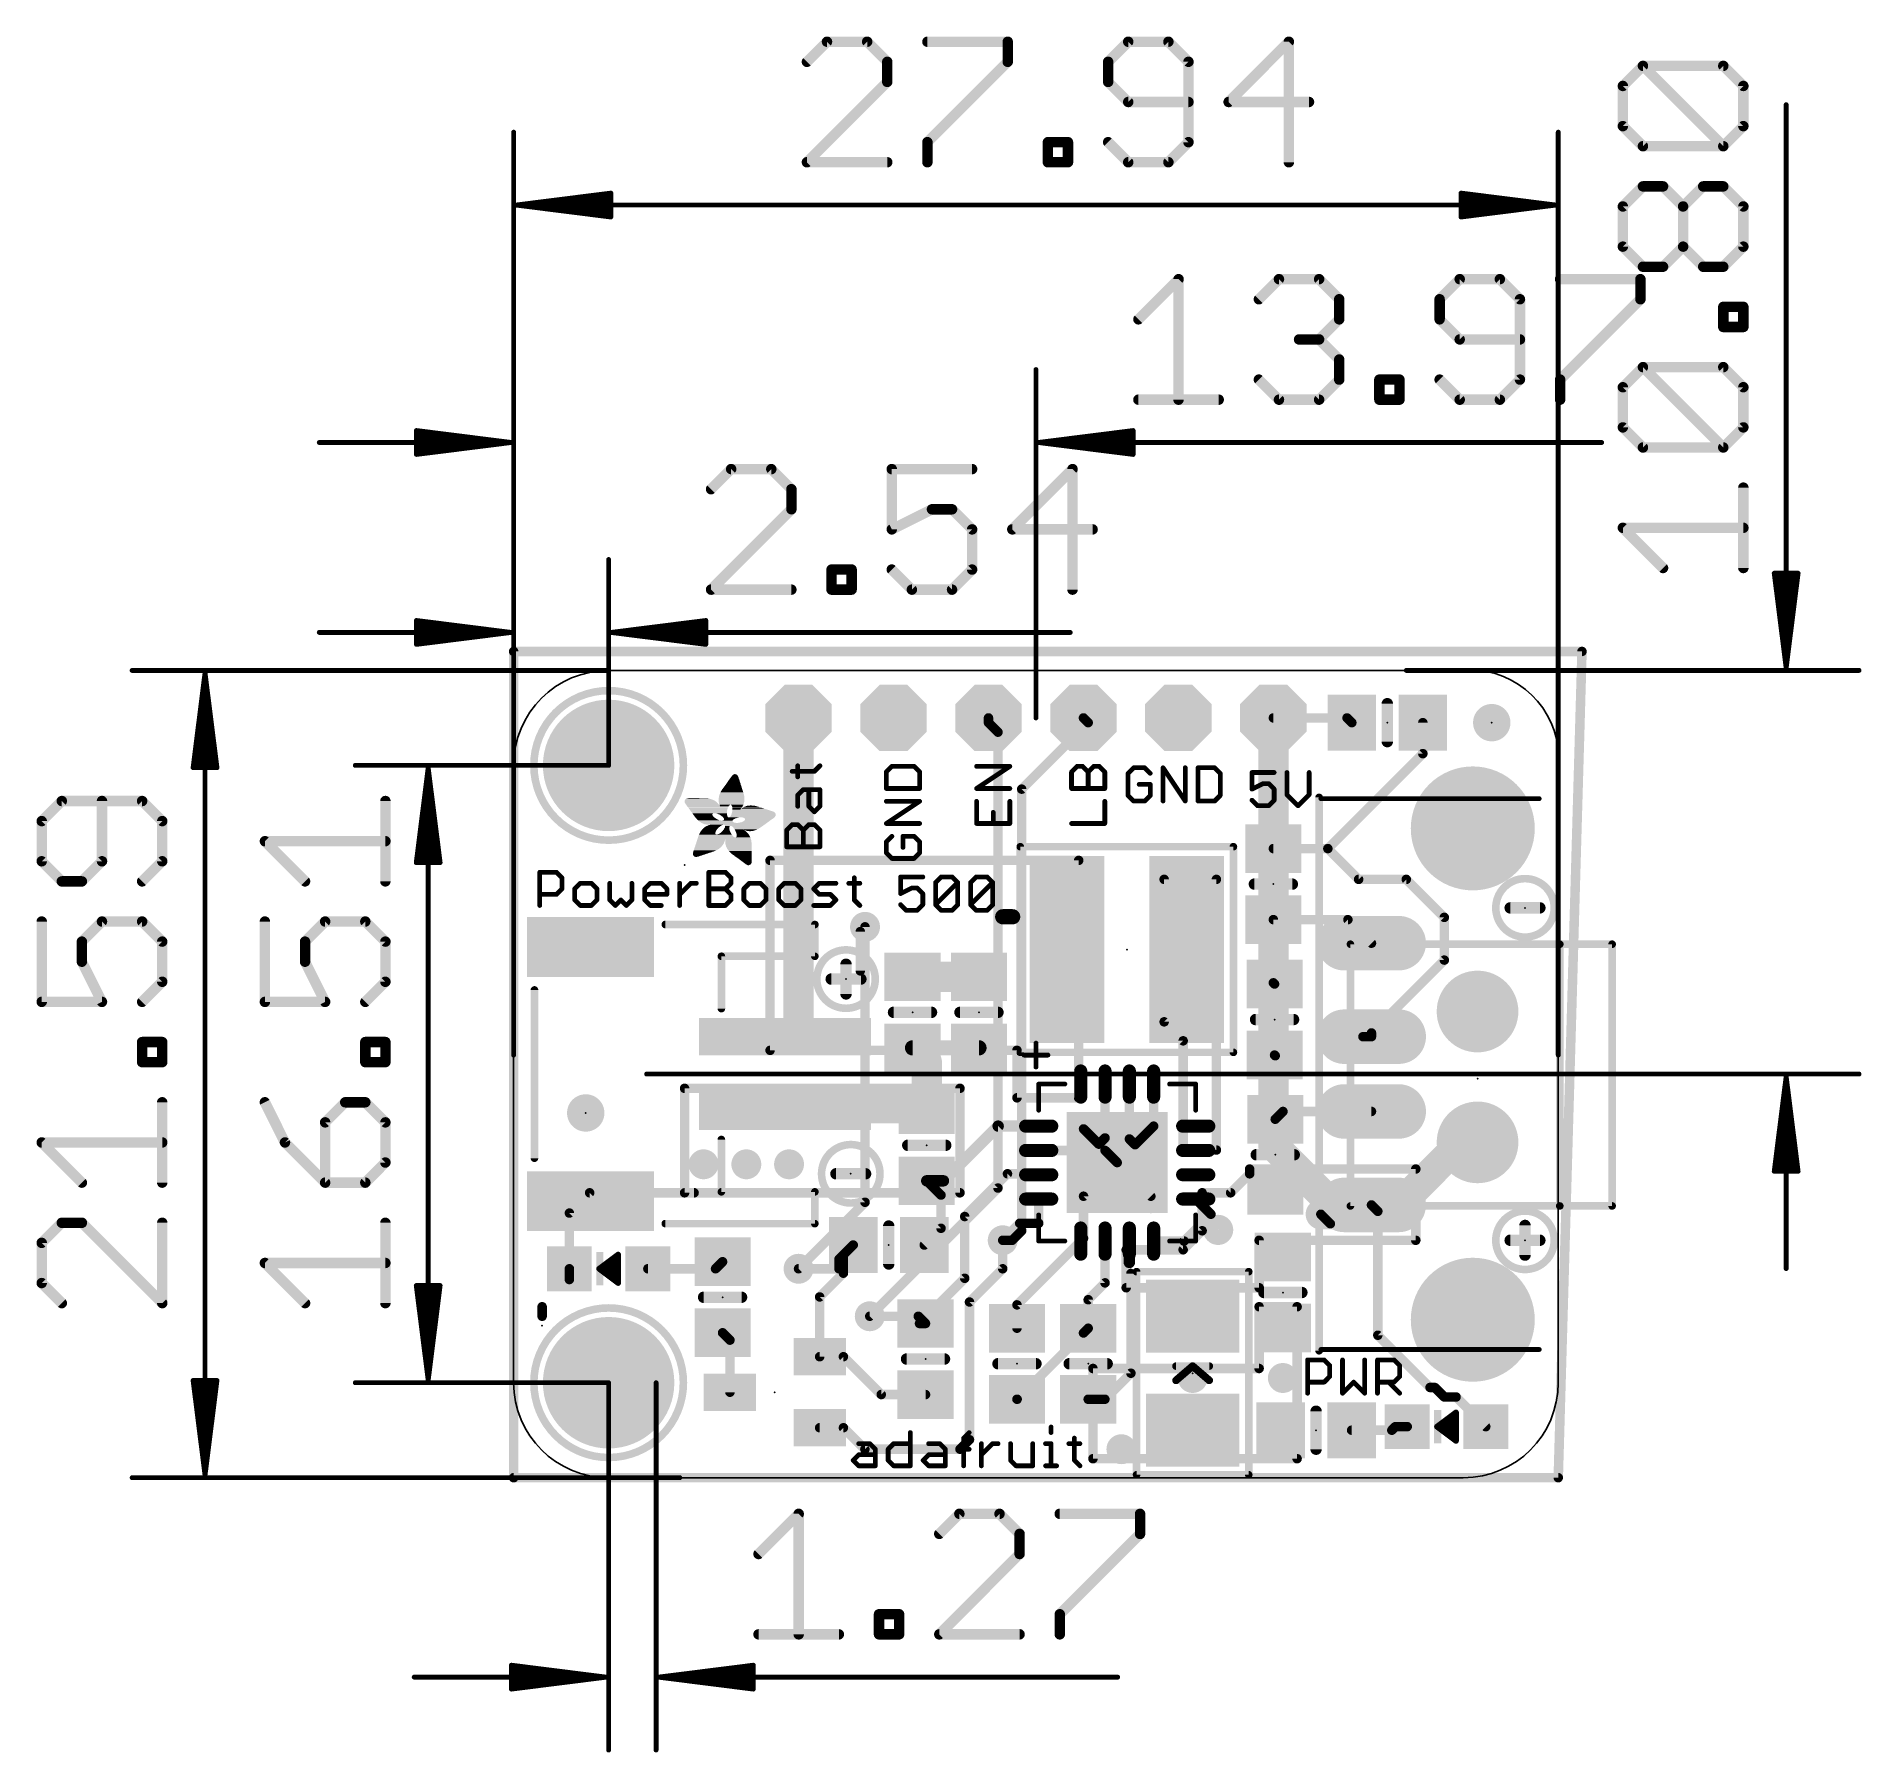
# Model space of a CAD drawing. Extents: x -12.8 to 36.1, y -7.3 to 38.5.
import ezdxf

# ---------------------------------------------------------------- set-up
doc = ezdxf.new("R2010")
doc.units = 0
for name, color, linetype in [('1', 12, 'CONTINUOUS'), ('16', 132, 'CONTINUOUS'), ('17', 110, 'CONTINUOUS'), ('18', 110, 'CONTINUOUS'), ('20', 53, 'CONTINUOUS'), ('21', 40, 'CONTINUOUS'), ('23', 53, 'CONTINUOUS'), ('24', 53, 'CONTINUOUS'), ('47', 253, 'CONTINUOUS')]:
    doc.layers.add(name, color=color, linetype=linetype)

# ---------------------------------------------------------------- blocks, each defined once
blk = doc.blocks.new('RECT')
blk.add_solid([(-0.5, -0.5), (0.5, -0.5), (-0.5, 0.5), (0.5, 0.5)])
blk = doc.blocks.new('LONGP100')
at = {"const_width": 1}
blk.add_lwpolyline([(-0.5, 0), (0.5, 0)], dxfattribs=at)
at = {"const_width": 0.5}
for points in [[(-0.5, 0.25, 1), (-0.5, -0.25)], [(0.5, -0.25, 1), (0.5, 0.25)]]:
    blk.add_lwpolyline(points, format="xyb", dxfattribs=at)
blk = doc.blocks.new('ROUNDP')
at = {"const_width": 0.5}
blk.add_lwpolyline([(0, -0.25, 1), (0, 0.25, 1), (0, -0.25)], format="xyb", dxfattribs=at)
blk = doc.blocks.new('PIE')
at = {"const_width": 0.5}
blk.add_lwpolyline([(0, -0.25, 1), (0, 0.25, 1), (0, -0.25)], format="xyb", dxfattribs=at)
blk = doc.blocks.new('OCTAGONP')
at = {"const_width": 0.5}
blk.add_lwpolyline([(-0.25, -0.1036), (-0.25, 0.1036), (-0.1036, 0.25), (0.1036, 0.25), (0.25, 0.1036), (0.25, -0.1036), (0.1036, -0.25), (-0.1036, -0.25), (-0.25, -0.1036), (-0.25, 0.1036)], dxfattribs=at)
blk = doc.blocks.new('RECT168000X56000R100')
at = {"const_width": 0.175}
blk.add_lwpolyline([(0.4375, 0), (0.4375, 0, 0.4142), (0.35, 0.0875), (-0.35, 0.0875, 0.4142), (-0.4375, 0), (-0.4375, 0, 0.4142), (-0.35, -0.0875), (0.35, -0.0875, 0.4142)], format="xyb", close=True, dxfattribs=at)
blk.add_solid([(-0.3754, -0.0254), (0.3754, -0.0254), (-0.3754, 0.0254), (0.3754, 0.0254)])
blk = doc.blocks.new('ROUNDV')
at = {"const_width": 0.5}
blk.add_lwpolyline([(0, -0.25, 1), (0, 0.25, 1), (0, -0.25)], format="xyb", dxfattribs=at)

msp = doc.modelspace()

# ---------------------------------------------------------------- linework, layer by layer
at = {"layer": '1'}
for points, const_width in [([(7.62, 20.32), (7.62, 12.142)], 0.8128), ([(20.32, 20.32), (22.291, 20.32)], 0.254), ([(22.291, 20.32), (22.418, 20.193)], 0.254), ([(24.318, 20.193), (24.318, 19.365)], 0.254), ([(24.318, 19.365), (21.778, 16.825)], 0.254), ([(6.858, 16.51), (15.113, 16.51)], 0.254), ([(6.858, 11.43), (6.858, 16.51)], 0.254), ([(15.113, 16.51), (15.113, 10.16)], 0.254), ([(21.778, 16.825), (20.32, 16.825)], 0.254), ([(22.601, 16.002), (21.778, 16.825)], 0.254), ([(18.796, 16.002), (17.399, 16.002)], 0.254), ([(17.399, 16.002), (17.399, 12.192)], 0.254), ([(18.796, 8.763), (18.796, 16.002)], 0.254), ([(23.876, 16.002), (22.601, 16.002)], 0.254), ([(24.892, 14.986), (23.876, 16.002)], 0.254), ([(13.081, 15.002), (13.347, 15.002)], 0.4064), ([(9.271, 13.556), (9.271, 14.605)], 0.254), ([(20.32, 13.235), (20.32, 14.925)], 0.254), ([(20.32, 14.925), (22.314, 14.925)], 0.254), ([(22.314, 14.925), (22.944, 14.295)], 0.254), ([(24.892, 13.843), (24.892, 14.986)], 0.254), ([(12.446, 13.396), (10.668, 13.396)], 0.8128), ([(24.892, 13.843), (22.944, 11.895)], 0.254), ([(20.352, 13.203), (20.32, 13.235)], 0.254), ([(17.399, 12.192), (17.907, 11.684)], 0.254), ([(10.668, 11.496), (11.049, 11.115)], 0.8128), ([(17.907, 11.684), (17.907, 8.763)], 0.254), ([(22.944, 11.795), (22.717, 11.795)], 0.254), ([(22.944, 11.895), (22.944, 11.795)], 0.254), ([(13.462, 11.43), (6.858, 11.43)], 0.254), ([(10.668, 11.496), (12.446, 11.496)], 0.4064), ([(11.049, 11.115), (11.049, 9.84)], 0.8128), ([(13.462, 10.16), (13.462, 11.43)], 0.254), ([(20.352, 11.303), (20.37, 11.285)], 0.254), ([(20.37, 11.285), (20.37, 9.587)], 0.254), ([(4.572, 10.414), (11.938, 10.414)], 0.254), ([(4.572, 7.62), (4.572, 10.414)], 0.254), ([(10.462, 9.888), (8.702, 9.888)], 0.8128), ([(11.938, 10.414), (11.938, 7.62)], 0.254), ([(15.113, 10.16), (13.462, 10.16)], 0.254), ([(15.818, 10.528), (15.818, 9.087)], 0.254), ([(16.468, 10.528), (16.468, 9.059)], 0.254), ([(17.118, 10.528), (17.118, 9.403)], 0.254), ([(20.37, 9.587), (20.578, 9.795)], 0.254), ([(20.578, 9.795), (22.944, 9.795)], 0.254), ([(12.959, 9.403), (11.496, 7.94)], 0.3048), ([(14.043, 9.403), (12.959, 9.403)], 0.3048), ([(15.243, 9.328), (15.651, 8.92)], 0.254), ([(16.621, 8.906), (17.043, 9.328)], 0.254), ([(17.118, 9.403), (17.043, 9.328)], 0.254), ([(23.368, 6.985), (25.351, 8.968)], 0.8128), ([(25.351, 8.968), (25.781, 8.968)], 0.8128), ([(14.043, 8.753), (15.818, 8.753)], 0.254), ([(15.818, 9.087), (15.651, 8.92)], 0.254), ([(15.651, 8.92), (16.143, 8.428)], 0.254), ([(15.818, 8.753), (16.143, 8.428)], 0.254), ([(16.143, 8.428), (16.621, 8.906)], 0.254), ([(16.468, 9.059), (16.621, 8.906)], 0.254), ([(17.907, 8.763), (18.796, 8.763)], 0.254), ([(15.243, 7.528), (16.143, 8.428)], 0.254), ([(16.143, 8.428), (17.043, 7.528)], 0.254), ([(24.13, 8.255), (19.685, 8.255)], 0.254), ([(19.685, 8.255), (19.685, 8.128)], 0.254), ([(24.13, 6.35), (24.13, 8.255)], 0.254), ([(11.496, 7.94), (11.049, 7.94)], 0.3048), ([(11.43, 7.559), (11.049, 7.94)], 0.254), ([(12.065, 6.985), (13.208, 8.128)], 0.254), ([(13.208, 8.128), (14.018, 8.128)], 0.254), ([(14.018, 8.128), (14.043, 8.103)], 0.254), ([(19.685, 8.128), (19.177, 7.62)], 0.254), ([(1.49, 7.078), (2.032, 7.62)], 0.254), ([(2.032, 7.62), (4.826, 7.62)], 0.254), ([(11.938, 7.62), (4.572, 7.62)], 0.254), ([(11.43, 7.559), (11.43, 6.67)], 0.254), ([(14.043, 6.804), (14.043, 7.453)], 0.254), ([(15.243, 6.403), (15.243, 7.528)], 0.254), ([(18.243, 7.453), (18.65, 7.046)], 0.254), ([(19.177, 7.62), (18.415, 7.62)], 0.254), ([(18.415, 7.62), (18.415, 6.604)], 0.254), ([(21.59, 7.046), (22.441, 7.046)], 0.8128), ([(23.368, 6.985), (23, 6.985)], 0.8128), ([(23.114, 7.125), (22.944, 7.295)], 0.254), ([(1.49, 5.588), (1.49, 7.078)], 0.254), ([(12.065, 6.985), (12.065, 5.334)], 0.254), ([(13.535, 6.804), (13.081, 6.35)], 0.254), ([(14.043, 6.804), (13.535, 6.804)], 0.254), ([(17.932, 6.328), (18.65, 7.046)], 0.254), ([(21.844, 6.792), (21.59, 7.046)], 0.254), ([(23.114, 3.81), (23.114, 7.125)], 0.254), ([(8.702, 5.842), (9.083, 6.223)], 0.254), ([(8.82, 5.96), (9.083, 6.223)], 0.254), ([(11.43, 6.67), (10.983, 6.223)], 0.254), ([(13.081, 6.35), (13.081, 5.588)], 0.254), ([(15.168, 6.328), (13.462, 4.622)], 0.254), ([(15.168, 6.328), (15.243, 6.403)], 0.254), ([(15.818, 6.328), (15.818, 5.211)], 0.254), ([(16.468, 6.328), (16.468, 5.757)], 0.3048), ([(17.118, 6.328), (17.932, 6.328)], 0.254), ([(18.415, 6.604), (17.907, 6.096)], 0.254), ([(19.939, 5.08), (19.939, 6.35)], 0.254), ([(19.939, 6.35), (24.13, 6.35)], 0.254), ([(5.4, 5.588), (5.588, 5.776)], 0.254), ([(8.702, 5.588), (8.702, 5.842)], 0.254), ([(8.82, 5.47), (8.82, 5.96)], 0.254), ([(16.383, 6.096), (16.383, 5.08)], 0.254), ([(17.907, 6.096), (16.383, 6.096)], 0.254), ([(1.49, 5.588), (1.49, 5.3)], 0.254), ([(3.59, 5.588), (5.4, 5.588)], 0.254), ([(8.702, 5.588), (7.62, 5.588)], 0.254), ([(8.82, 5.47), (8.185, 4.835)], 0.254), ([(12.065, 5.334), (10.855, 4.124)], 0.254), ([(13.081, 5.588), (12.192, 4.699)], 0.254), ([(16.51, 5.461), (16.51, 2.794)], 0.254), ([(8.185, 4.835), (8.185, 3.236)], 0.254), ([(15.818, 5.211), (15.367, 4.76)], 0.254), ([(15.367, 4.76), (15.367, 3.998)], 0.254), ([(16.383, 5.08), (19.939, 5.08)], 0.254), ([(9.525, 4.318), (10.822, 4.318)], 0.254), ([(10.822, 4.318), (11.016, 4.124)], 0.254), ([(12.192, 4.699), (12.192, 1.016)], 0.254), ([(13.462, 4.622), (13.462, 3.998)], 0.254), ([(20.955, 4.572), (19.939, 4.572)], 0.254), ([(19.939, 4.572), (19.939, 2.921)], 0.254), ([(20.955, 0.508), (20.955, 4.572)], 0.254), ([(5.588, 3.876), (5.785, 3.679)], 0.254), ([(10.855, 4.124), (11.016, 4.124)], 0.254), ([(13.467, 2.098), (15.367, 3.998)], 0.254), ([(15.367, 3.998), (15.24, 3.871)], 0.254), ([(24.511, 2.413), (23.114, 3.81)], 0.254), ([(5.785, 3.679), (5.785, 2.286)], 0.254), ([(8.82, 3.236), (8.185, 3.236)], 0.254), ([(9.832, 2.224), (8.82, 3.236)], 0.254), ([(15.494, 2.921), (15.494, 0.508)], 0.254), ([(19.939, 2.921), (15.494, 2.921)], 0.254), ([(16.51, 2.794), (15.814, 2.098)], 0.254), ([(24.511, 2.413), (24.638, 2.413)], 0.254), ([(24.638, 2.413), (24.892, 2.159)], 0.254), ([(11.016, 2.224), (9.832, 2.224)], 0.254), ([(13.462, 2.098), (13.467, 2.098)], 0.254), ([(15.814, 2.098), (15.367, 2.098)], 0.254), ([(24.892, 2.159), (25.207, 2.159)], 0.254), ([(25.207, 2.159), (26.001, 1.365)], 0.254), ([(23.488, 1.27), (23.583, 1.365)], 0.254), ([(23.583, 1.365), (23.901, 1.365)], 0.254), ([(8.82, 1.336), (8.185, 1.336)], 0.254), ([(9.394, 0.762), (8.82, 1.336)], 0.254), ([(12.192, 1.016), (11.938, 0.762)], 0.254), ([(22.413, 1.27), (23.488, 1.27)], 0.254), ([(11.938, 0.762), (9.394, 0.762)], 0.254), ([(15.494, 0.508), (20.955, 0.508)], 0.254)]:
    msp.add_lwpolyline(points, dxfattribs=dict(at, const_width=const_width))
for points, const_width in [([(7.8232, 20.32, 1), (7.4168, 20.32)], 0.4064), ([(20.32, 20.3835, 1), (20.32, 20.2565)], 0.127), ([(22.3359, 20.3649, 1), (22.2461, 20.2751)], 0.127), ([(22.291, 20.2565, 1), (22.291, 20.3835)], 0.127), ([(22.3731, 20.1481, 1), (22.4629, 20.2379)], 0.127), ([(24.3815, 20.193, 1), (24.2545, 20.193)], 0.127), ([(24.2545, 19.365, 1), (24.3815, 19.365)], 0.127), ([(24.3629, 19.3201, 1), (24.2731, 19.4099)], 0.127), ([(6.858, 16.5735, 1), (6.858, 16.4465)], 0.127), ([(6.9215, 16.51, 1), (6.7945, 16.51)], 0.127), ([(15.1765, 16.51, 1), (15.0495, 16.51)], 0.127), ([(15.113, 16.4465, 1), (15.113, 16.5735)], 0.127), ([(20.32, 16.8885, 1), (20.32, 16.7615)], 0.127), ([(21.8229, 16.8699, 1), (21.7331, 16.7801)], 0.127), ([(21.7331, 16.8699, 1), (21.8229, 16.7801)], 0.127), ([(21.778, 16.7615, 1), (21.778, 16.8885)], 0.127), ([(17.399, 16.0655, 1), (17.399, 15.9385)], 0.127), ([(17.4625, 16.002, 1), (17.3355, 16.002)], 0.127), ([(18.8595, 16.002, 1), (18.7325, 16.002)], 0.127), ([(18.796, 15.9385, 1), (18.796, 16.0655)], 0.127), ([(22.601, 16.0655, 1), (22.601, 15.9385)], 0.127), ([(22.5561, 15.9571, 1), (22.6459, 16.0469)], 0.127), ([(23.9209, 16.0469, 1), (23.8311, 15.9571)], 0.127), ([(23.876, 15.9385, 1), (23.876, 16.0655)], 0.127), ([(13.081, 15.1036, 1), (13.081, 14.9004)], 0.2032), ([(13.347, 14.9004, 1), (13.347, 15.1036)], 0.2032), ([(9.3345, 14.605, 1), (9.2075, 14.605)], 0.127), ([(20.3835, 14.925, 1), (20.2565, 14.925)], 0.127), ([(20.32, 14.9885, 1), (20.32, 14.8615)], 0.127), ([(22.3589, 14.9699, 1), (22.2691, 14.8801)], 0.127), ([(22.314, 14.8615, 1), (22.314, 14.9885)], 0.127), ([(24.9555, 14.986, 1), (24.8285, 14.986)], 0.127), ([(24.8471, 14.9411, 1), (24.9369, 15.0309)], 0.127), ([(22.8991, 14.2501, 1), (22.9889, 14.3399)], 0.127), ([(10.668, 13.5992, 1), (10.668, 13.1928)], 0.4064), ([(12.446, 13.1928, 1), (12.446, 13.5992)], 0.4064), ([(24.8285, 13.843, 1), (24.9555, 13.843)], 0.127), ([(24.9369, 13.7981, 1), (24.8471, 13.8879)], 0.127), ([(9.2075, 13.556, 1), (9.3345, 13.556)], 0.127), ([(20.3649, 13.2799, 1), (20.2751, 13.1901)], 0.127), ([(20.2565, 13.235, 1), (20.3835, 13.235)], 0.127), ([(20.3071, 13.1581, 1), (20.3969, 13.2479)], 0.127), ([(7.4168, 12.142, 1), (7.8232, 12.142)], 0.4064), ([(17.4439, 12.2369, 1), (17.3541, 12.1471)], 0.127), ([(17.3355, 12.192, 1), (17.4625, 12.192)], 0.127), ([(10.8117, 11.6397, 1), (10.5243, 11.3523)], 0.4064), ([(17.9705, 11.684, 1), (17.8435, 11.684)], 0.127), ([(17.8621, 11.6391, 1), (17.9519, 11.7289)], 0.127), ([(22.717, 11.8585, 1), (22.717, 11.7315)], 0.127), ([(23.0075, 11.895, 1), (22.8805, 11.895)], 0.127), ([(22.8991, 11.9399, 1), (22.9889, 11.8501)], 0.127), ([(22.8805, 11.795, 1), (23.0075, 11.795)], 0.127), ([(22.944, 11.7315, 1), (22.944, 11.8585)], 0.127), ([(6.858, 11.4935, 1), (6.858, 11.3665)], 0.127), ([(6.7945, 11.43, 1), (6.9215, 11.43)], 0.127), ([(10.668, 11.5976, 1), (10.668, 11.3944)], 0.2032), ([(11.2522, 11.115, 1), (10.8458, 11.115)], 0.4064), ([(10.9053, 10.9713, 1), (11.1927, 11.2587)], 0.4064), ([(12.446, 11.3944, 1), (12.446, 11.5976)], 0.2032), ([(13.5255, 11.43, 1), (13.3985, 11.43)], 0.127), ([(13.462, 11.3665, 1), (13.462, 11.4935)], 0.127), ([(20.3969, 11.3479, 1), (20.3071, 11.2581)], 0.127), ([(20.4335, 11.285, 1), (20.3065, 11.285)], 0.127), ([(20.3251, 11.2401, 1), (20.4149, 11.3299)], 0.127), ([(4.572, 10.4775, 1), (4.572, 10.3505)], 0.127), ([(4.6355, 10.414, 1), (4.5085, 10.414)], 0.127), ([(8.702, 10.0912, 1), (8.702, 9.6848)], 0.4064), ([(10.462, 9.6848, 1), (10.462, 10.0912)], 0.4064), ([(12.0015, 10.414, 1), (11.8745, 10.414)], 0.127), ([(11.938, 10.3505, 1), (11.938, 10.4775)], 0.127), ([(13.462, 10.2235, 1), (13.462, 10.0965)], 0.127), ([(15.113, 10.0965, 1), (15.113, 10.2235)], 0.127), ([(15.8815, 10.528, 1), (15.7545, 10.528)], 0.127), ([(16.5315, 10.528, 1), (16.4045, 10.528)], 0.127), ([(17.1815, 10.528, 1), (17.0545, 10.528)], 0.127), ([(10.8458, 9.84, 1), (11.2522, 9.84)], 0.4064), ([(13.3985, 10.16, 1), (13.5255, 10.16)], 0.127), ([(15.0495, 10.16, 1), (15.1765, 10.16)], 0.127), ([(20.578, 9.8585, 1), (20.578, 9.7315)], 0.127), ([(20.6229, 9.7501, 1), (20.5331, 9.8399)], 0.127), ([(22.944, 9.7315, 1), (22.944, 9.8585)], 0.127), ([(12.959, 9.4792, 1), (12.959, 9.3268)], 0.1524), ([(13.0129, 9.3491, 1), (12.9051, 9.4569)], 0.1524), ([(14.043, 9.3268, 1), (14.043, 9.4792)], 0.1524), ([(15.2879, 9.3729, 1), (15.1981, 9.2831)], 0.127), ([(16.9981, 9.3729, 1), (17.0879, 9.2831)], 0.127), ([(17.0879, 9.2831, 1), (16.9981, 9.3729)], 0.127), ([(17.0545, 9.403, 1), (17.1815, 9.403)], 0.127), ([(17.1629, 9.3581, 1), (17.0731, 9.4479)], 0.127), ([(20.3251, 9.6319, 1), (20.4149, 9.5421)], 0.127), ([(20.3065, 9.587, 1), (20.4335, 9.587)], 0.127), ([(25.351, 9.1712, 1), (25.351, 8.7648)], 0.4064), ([(25.4947, 8.8243, 1), (25.2073, 9.1117)], 0.4064), ([(25.781, 8.7648, 1), (25.781, 9.1712)], 0.4064), ([(14.043, 8.8165, 1), (14.043, 8.6895)], 0.127), ([(15.6959, 8.9649, 1), (15.6061, 8.8751)], 0.127), ([(15.6061, 8.9649, 1), (15.6959, 8.8751)], 0.127), ([(15.6061, 8.8751, 1), (15.6959, 8.9649)], 0.127), ([(15.7545, 9.087, 1), (15.8815, 9.087)], 0.127), ([(15.8629, 8.7979, 1), (15.7731, 8.7081)], 0.127), ([(15.8629, 9.0421, 1), (15.7731, 9.1319)], 0.127), ([(15.818, 8.6895, 1), (15.818, 8.8165)], 0.127), ([(16.5129, 9.1039, 1), (16.4231, 9.0141)], 0.127), ([(16.4045, 9.059, 1), (16.5315, 9.059)], 0.127), ([(16.5761, 8.9509, 1), (16.6659, 8.8611)], 0.127), ([(16.6659, 8.8611, 1), (16.5761, 8.9509)], 0.127), ([(16.5761, 8.8611, 1), (16.6659, 8.9509)], 0.127), ([(17.907, 8.8265, 1), (17.907, 8.6995)], 0.127), ([(17.8435, 8.763, 1), (17.9705, 8.763)], 0.127), ([(18.7325, 8.763, 1), (18.8595, 8.763)], 0.127), ([(18.796, 8.6995, 1), (18.796, 8.8265)], 0.127), ([(16.1879, 8.4729, 1), (16.0981, 8.3831)], 0.127), ([(16.0981, 8.4729, 1), (16.1879, 8.3831)], 0.127), ([(16.1879, 8.3831, 1), (16.0981, 8.4729)], 0.127), ([(16.0981, 8.3831, 1), (16.1879, 8.4729)], 0.127), ([(16.0981, 8.3831, 1), (16.1879, 8.4729)], 0.127), ([(19.685, 8.3185, 1), (19.685, 8.1915)], 0.127), ([(19.7485, 8.255, 1), (19.6215, 8.255)], 0.127), ([(24.1935, 8.255, 1), (24.0665, 8.255)], 0.127), ([(24.13, 8.1915, 1), (24.13, 8.3185)], 0.127), ([(11.049, 8.0162, 1), (11.049, 7.8638)], 0.1524), ([(11.0939, 7.9849, 1), (11.0041, 7.8951)], 0.127), ([(11.4421, 7.9939, 1), (11.5499, 7.8861)], 0.1524), ([(11.496, 7.8638, 1), (11.496, 8.0162)], 0.1524), ([(13.208, 8.1915, 1), (13.208, 8.0645)], 0.127), ([(13.2529, 8.0831, 1), (13.1631, 8.1729)], 0.127), ([(14.0629, 8.1729, 1), (13.9731, 8.0831)], 0.127), ([(13.9981, 8.0581, 1), (14.0879, 8.1479)], 0.127), ([(14.018, 8.0645, 1), (14.018, 8.1915)], 0.127), ([(19.6215, 8.128, 1), (19.7485, 8.128)], 0.127), ([(19.7299, 8.0831, 1), (19.6401, 8.1729)], 0.127), ([(2.032, 7.6835, 1), (2.032, 7.5565)], 0.127), ([(2.0769, 7.5751, 1), (1.9871, 7.6649)], 0.127), ([(4.572, 7.6835, 1), (4.572, 7.5565)], 0.127), ([(4.5085, 7.62, 1), (4.6355, 7.62)], 0.127), ([(4.826, 7.5565, 1), (4.826, 7.6835)], 0.127), ([(11.4935, 7.559, 1), (11.3665, 7.559)], 0.127), ([(11.3851, 7.5141, 1), (11.4749, 7.6039)], 0.127), ([(11.8745, 7.62, 1), (12.0015, 7.62)], 0.127), ([(11.938, 7.5565, 1), (11.938, 7.6835)], 0.127), ([(14.1065, 7.453, 1), (13.9795, 7.453)], 0.127), ([(15.3065, 7.528, 1), (15.1795, 7.528)], 0.127), ([(15.1981, 7.5729, 1), (15.2879, 7.4831)], 0.127), ([(16.9981, 7.4831, 1), (17.0879, 7.5729)], 0.127), ([(18.2879, 7.4979, 1), (18.1981, 7.4081)], 0.127), ([(18.415, 7.6835, 1), (18.415, 7.5565)], 0.127), ([(18.4785, 7.62, 1), (18.3515, 7.62)], 0.127), ([(19.1321, 7.6649, 1), (19.2219, 7.5751)], 0.127), ([(19.177, 7.5565, 1), (19.177, 7.6835)], 0.127), ([(21.59, 7.2492, 1), (21.59, 6.8428)], 0.4064), ([(22.441, 6.8428, 1), (22.441, 7.2492)], 0.4064), ([(23, 7.1882, 1), (23, 6.7818)], 0.4064), ([(22.9889, 7.3399, 1), (22.8991, 7.2501)], 0.127), ([(23.2243, 7.1287, 1), (23.5117, 6.8413)], 0.4064), ([(23.368, 6.7818, 1), (23.368, 7.1882)], 0.4064), ([(1.5535, 7.078, 1), (1.4265, 7.078)], 0.127), ([(1.4451, 7.1229, 1), (1.5349, 7.0331)], 0.127), ([(12.1285, 6.985, 1), (12.0015, 6.985)], 0.127), ([(12.0201, 7.0299, 1), (12.1099, 6.9401)], 0.127), ([(13.535, 6.8675, 1), (13.535, 6.7405)], 0.127), ([(13.5799, 6.7591, 1), (13.4901, 6.8489)], 0.127), ([(13.9795, 6.804, 1), (14.1065, 6.804)], 0.127), ([(14.043, 6.7405, 1), (14.043, 6.8675)], 0.127), ([(18.6949, 7.0011, 1), (18.6051, 7.0909)], 0.127), ([(18.6051, 7.0011, 1), (18.6949, 7.0909)], 0.127), ([(21.6349, 7.0909, 1), (21.5451, 7.0011)], 0.127), ([(21.7991, 6.7471, 1), (21.8889, 6.8369)], 0.127), ([(23.1775, 7.125, 1), (23.0505, 7.125)], 0.127), ([(23.0691, 7.0801, 1), (23.1589, 7.1699)], 0.127), ([(9.1279, 6.1781, 1), (9.0381, 6.2679)], 0.127), ([(9.1279, 6.1781, 1), (9.0381, 6.2679)], 0.127), ([(11.3665, 6.67, 1), (11.4935, 6.67)], 0.127), ([(11.4749, 6.6251, 1), (11.3851, 6.7149)], 0.127), ([(13.1445, 6.35, 1), (13.0175, 6.35)], 0.127), ([(13.0361, 6.3949, 1), (13.1259, 6.3051)], 0.127), ([(15.1231, 6.3729, 1), (15.2129, 6.2831)], 0.127), ([(15.2129, 6.2831, 1), (15.1231, 6.3729)], 0.127), ([(15.1795, 6.403, 1), (15.3065, 6.403)], 0.127), ([(15.2879, 6.3581, 1), (15.1981, 6.4479)], 0.127), ([(15.8815, 6.328, 1), (15.7545, 6.328)], 0.127), ([(16.5442, 6.328, 1), (16.3918, 6.328)], 0.1524), ([(17.118, 6.3915, 1), (17.118, 6.2645)], 0.127), ([(17.8871, 6.3729, 1), (17.9769, 6.2831)], 0.127), ([(17.932, 6.2645, 1), (17.932, 6.3915)], 0.127), ([(18.3515, 6.604, 1), (18.4785, 6.604)], 0.127), ([(18.4599, 6.5591, 1), (18.3701, 6.6489)], 0.127), ([(20.0025, 6.35, 1), (19.8755, 6.35)], 0.127), ([(19.939, 6.4135, 1), (19.939, 6.2865)], 0.127), ([(24.0665, 6.35, 1), (24.1935, 6.35)], 0.127), ([(24.13, 6.2865, 1), (24.13, 6.4135)], 0.127), ([(5.6329, 5.7311, 1), (5.5431, 5.8209)], 0.127), ([(8.7655, 5.842, 1), (8.6385, 5.842)], 0.127), ([(8.6571, 5.8869, 1), (8.7469, 5.7971)], 0.127), ([(8.8835, 5.96, 1), (8.7565, 5.96)], 0.127), ([(8.7751, 6.0049, 1), (8.8649, 5.9151)], 0.127), ([(10.9381, 6.2679, 1), (11.0279, 6.1781)], 0.127), ([(16.4465, 6.096, 1), (16.3195, 6.096)], 0.127), ([(16.383, 6.1595, 1), (16.383, 6.0325)], 0.127), ([(17.8621, 6.1409, 1), (17.9519, 6.0511)], 0.127), ([(17.907, 6.0325, 1), (17.907, 6.1595)], 0.127), ([(1.5535, 5.588, 1), (1.4265, 5.588)], 0.127), ([(1.4265, 5.588, 1), (1.5535, 5.588)], 0.127), ([(3.59, 5.6515, 1), (3.59, 5.5245)], 0.127), ([(5.3551, 5.6329, 1), (5.4449, 5.5431)], 0.127), ([(5.4, 5.5245, 1), (5.4, 5.6515)], 0.127), ([(7.62, 5.6515, 1), (7.62, 5.5245)], 0.127), ([(8.6385, 5.588, 1), (8.7655, 5.588)], 0.127), ([(8.702, 5.5245, 1), (8.702, 5.6515)], 0.127), ([(8.7565, 5.47, 1), (8.8835, 5.47)], 0.127), ([(8.8649, 5.4251, 1), (8.7751, 5.5149)], 0.127), ([(12.0015, 5.334, 1), (12.1285, 5.334)], 0.127), ([(12.1099, 5.2891, 1), (12.0201, 5.3789)], 0.127), ([(13.0175, 5.588, 1), (13.1445, 5.588)], 0.127), ([(13.1259, 5.5431, 1), (13.0361, 5.6329)], 0.127), ([(16.3918, 5.757, 1), (16.5442, 5.757)], 0.1524), ([(16.5735, 5.461, 1), (16.4465, 5.461)], 0.127), ([(1.4265, 5.3, 1), (1.5535, 5.3)], 0.127), ([(8.2485, 4.835, 1), (8.1215, 4.835)], 0.127), ([(8.1401, 4.8799, 1), (8.2299, 4.7901)], 0.127), ([(15.4305, 4.76, 1), (15.3035, 4.76)], 0.127), ([(15.7545, 5.211, 1), (15.8815, 5.211)], 0.127), ([(15.8629, 5.1661, 1), (15.7731, 5.2559)], 0.127), ([(16.383, 5.1435, 1), (16.383, 5.0165)], 0.127), ([(16.3195, 5.08, 1), (16.4465, 5.08)], 0.127), ([(19.8755, 5.08, 1), (20.0025, 5.08)], 0.127), ([(19.939, 5.0165, 1), (19.939, 5.1435)], 0.127), ([(9.525, 4.3815, 1), (9.525, 4.2545)], 0.127), ([(10.8669, 4.3629, 1), (10.7771, 4.2731)], 0.127), ([(10.822, 4.2545, 1), (10.822, 4.3815)], 0.127), ([(12.2555, 4.699, 1), (12.1285, 4.699)], 0.127), ([(12.1471, 4.7439, 1), (12.2369, 4.6541)], 0.127), ([(13.5255, 4.622, 1), (13.3985, 4.622)], 0.127), ([(13.4171, 4.6669, 1), (13.5069, 4.5771)], 0.127), ([(15.3221, 4.8049, 1), (15.4119, 4.7151)], 0.127), ([(19.939, 4.6355, 1), (19.939, 4.5085)], 0.127), ([(20.0025, 4.572, 1), (19.8755, 4.572)], 0.127), ([(21.0185, 4.572, 1), (20.8915, 4.572)], 0.127), ([(20.955, 4.5085, 1), (20.955, 4.6355)], 0.127), ([(5.6329, 3.9209, 1), (5.5431, 3.8311)], 0.127), ([(10.855, 4.1875, 1), (10.855, 4.0605)], 0.127), ([(10.8101, 4.1689, 1), (10.8999, 4.0791)], 0.127), ([(10.9711, 4.0791, 1), (11.0609, 4.1689)], 0.127), ([(11.016, 4.0605, 1), (11.016, 4.1875)], 0.127), ([(13.3985, 3.998, 1), (13.5255, 3.998)], 0.127), ([(15.1951, 3.9159, 1), (15.2849, 3.8261)], 0.127), ([(15.3035, 3.998, 1), (15.4305, 3.998)], 0.127), ([(15.4119, 3.9531, 1), (15.3221, 4.0429)], 0.127), ([(15.4119, 3.9531, 1), (15.3221, 4.0429)], 0.127), ([(23.1589, 3.8549, 1), (23.0691, 3.7651)], 0.127), ([(5.8485, 3.679, 1), (5.7215, 3.679)], 0.127), ([(5.7401, 3.6341, 1), (5.8299, 3.7239)], 0.127), ([(23.0505, 3.81, 1), (23.1775, 3.81)], 0.127), ([(8.185, 3.2995, 1), (8.185, 3.1725)], 0.127), ([(8.1215, 3.236, 1), (8.2485, 3.236)], 0.127), ([(8.8649, 3.2809, 1), (8.7751, 3.1911)], 0.127), ([(8.82, 3.1725, 1), (8.82, 3.2995)], 0.127), ([(15.5575, 2.921, 1), (15.4305, 2.921)], 0.127), ([(15.494, 2.9845, 1), (15.494, 2.8575)], 0.127), ([(19.8755, 2.921, 1), (20.0025, 2.921)], 0.127), ([(19.939, 2.8575, 1), (19.939, 2.9845)], 0.127), ([(16.4465, 2.794, 1), (16.5735, 2.794)], 0.127), ([(16.5549, 2.7491, 1), (16.4651, 2.8389)], 0.127), ([(24.511, 2.4765, 1), (24.511, 2.3495)], 0.127), ([(24.4661, 2.3681, 1), (24.5559, 2.4579)], 0.127), ([(24.6829, 2.4579, 1), (24.5931, 2.3681)], 0.127), ([(24.638, 2.3495, 1), (24.638, 2.4765)], 0.127), ([(5.7215, 2.286, 1), (5.8485, 2.286)], 0.127), ([(9.832, 2.2875, 1), (9.832, 2.1605)], 0.127), ([(9.7871, 2.1791, 1), (9.8769, 2.2689)], 0.127), ([(11.016, 2.1605, 1), (11.016, 2.2875)], 0.127), ([(13.462, 2.1615, 1), (13.462, 2.0345)], 0.127), ([(13.4221, 2.1429, 1), (13.5119, 2.0531)], 0.127), ([(13.467, 2.0345, 1), (13.467, 2.1615)], 0.127), ([(15.367, 2.1615, 1), (15.367, 2.0345)], 0.127), ([(15.7691, 2.1429, 1), (15.8589, 2.0531)], 0.127), ([(15.814, 2.0345, 1), (15.814, 2.1615)], 0.127), ([(24.892, 2.2225, 1), (24.892, 2.0955)], 0.127), ([(24.8471, 2.1141, 1), (24.9369, 2.2039)], 0.127), ([(25.2519, 2.2039, 1), (25.1621, 2.1141)], 0.127), ([(25.207, 2.0955, 1), (25.207, 2.2225)], 0.127), ([(23.583, 1.4285, 1), (23.583, 1.3015)], 0.127), ([(23.6279, 1.3201, 1), (23.5381, 1.4099)], 0.127), ([(23.901, 1.3015, 1), (23.901, 1.4285)], 0.127), ([(25.9561, 1.3201, 1), (26.0459, 1.4099)], 0.127), ([(8.185, 1.3995, 1), (8.185, 1.2725)], 0.127), ([(8.8649, 1.3809, 1), (8.7751, 1.2911)], 0.127), ([(8.82, 1.2725, 1), (8.82, 1.3995)], 0.127), ([(12.1285, 1.016, 1), (12.2555, 1.016)], 0.127), ([(12.2369, 0.9711, 1), (12.1471, 1.0609)], 0.127), ([(22.413, 1.3335, 1), (22.413, 1.2065)], 0.127), ([(23.4431, 1.3149, 1), (23.5329, 1.2251)], 0.127), ([(23.488, 1.2065, 1), (23.488, 1.3335)], 0.127), ([(9.394, 0.8255, 1), (9.394, 0.6985)], 0.127), ([(9.3491, 0.7171, 1), (9.4389, 0.8069)], 0.127), ([(11.8931, 0.8069, 1), (11.9829, 0.7171)], 0.127), ([(11.938, 0.6985, 1), (11.938, 0.8255)], 0.127), ([(15.494, 0.5715, 1), (15.494, 0.4445)], 0.127), ([(15.4305, 0.508, 1), (15.5575, 0.508)], 0.127), ([(20.8915, 0.508, 1), (21.0185, 0.508)], 0.127), ([(20.955, 0.4445, 1), (20.955, 0.5715)], 0.127)]:
    msp.add_lwpolyline(points, format="xyb", dxfattribs=dict(at, const_width=const_width))
at = {"layer": '16'}
for points, const_width in [([(0, 22.098), (0, 0)], 0.254), ([(28.575, 22.098), (0, 22.098)], 0.254), ([(27.94, 0), (28.575, 22.098)], 0.254), ([(20.32, 20.32), (20.32, 8.89)], 0.8128), ([(12.7, 20.32), (12.7, 20.193)], 0.254), ([(12.7, 20.193), (12.954, 19.939)], 0.254), ([(12.954, 19.939), (12.954, 7.747)], 0.254), ([(15.367, 20.193), (13.589, 18.415)], 0.254), ([(15.24, 20.32), (15.367, 20.193)], 0.254), ([(13.589, 18.415), (13.589, 6.604)], 0.254), ([(9.398, 7.366), (9.398, 14.732)], 0.254), ([(20.32, 8.89), (21.915, 7.295)], 0.8128), ([(12.954, 7.747), (9.525, 4.318)], 0.254), ([(7.62, 5.588), (9.398, 7.366)], 0.254), ([(21.915, 7.295), (22.944, 7.295)], 0.8128), ([(13.335, 6.35), (13.081, 6.35)], 0.254), ([(13.589, 6.604), (13.335, 6.35)], 0.254), ([(0.762, 4.572), (0.762, 4.318)], 0.254), ([(0, 0), (27.94, 0)], 0.254)]:
    msp.add_lwpolyline(points, dxfattribs=dict(at, const_width=const_width))
for points, const_width in [([(0.0635, 22.098, 1), (-0.0635, 22.098)], 0.127), ([(0, 22.1615, 1), (0, 22.0345)], 0.127), ([(28.6385, 22.0962, 1), (28.5115, 22.0998)], 0.127), ([(28.575, 22.0345, 1), (28.575, 22.1615)], 0.127), ([(20.5232, 20.32, 1), (20.1168, 20.32)], 0.4064), ([(12.7635, 20.32, 1), (12.6365, 20.32)], 0.127), ([(12.7449, 20.2379, 1), (12.6551, 20.1481)], 0.127), ([(12.6365, 20.193, 1), (12.7635, 20.193)], 0.127), ([(13.0175, 19.939, 1), (12.8905, 19.939)], 0.127), ([(12.9091, 19.8941, 1), (12.9989, 19.9839)], 0.127), ([(15.2849, 20.3649, 1), (15.1951, 20.2751)], 0.127), ([(15.4119, 20.1481, 1), (15.3221, 20.2379)], 0.127), ([(15.3221, 20.1481, 1), (15.4119, 20.2379)], 0.127), ([(13.6525, 18.415, 1), (13.5255, 18.415)], 0.127), ([(13.5441, 18.4599, 1), (13.6339, 18.3701)], 0.127), ([(9.4615, 14.732, 1), (9.3345, 14.732)], 0.127), ([(20.4637, 9.0337, 1), (20.1763, 8.7463)], 0.4064), ([(20.1168, 8.89, 1), (20.5232, 8.89)], 0.4064), ([(12.8905, 7.747, 1), (13.0175, 7.747)], 0.127), ([(12.9989, 7.7021, 1), (12.9091, 7.7919)], 0.127), ([(9.3345, 7.366, 1), (9.4615, 7.366)], 0.127), ([(9.4429, 7.3211, 1), (9.3531, 7.4109)], 0.127), ([(21.915, 7.4982, 1), (21.915, 7.0918)], 0.4064), ([(21.7713, 7.1513, 1), (22.0587, 7.4387)], 0.4064), ([(22.944, 7.0918, 1), (22.944, 7.4982)], 0.4064), ([(13.081, 6.4135, 1), (13.081, 6.2865)], 0.127), ([(13.2901, 6.3949, 1), (13.3799, 6.3051)], 0.127), ([(13.335, 6.2865, 1), (13.335, 6.4135)], 0.127), ([(13.5255, 6.604, 1), (13.6525, 6.604)], 0.127), ([(13.6339, 6.5591, 1), (13.5441, 6.6489)], 0.127), ([(7.5751, 5.6329, 1), (7.6649, 5.5431)], 0.127), ([(0.8255, 4.572, 1), (0.6985, 4.572)], 0.127), ([(9.4801, 4.3629, 1), (9.5699, 4.2731)], 0.127), ([(0.6985, 4.318, 1), (0.8255, 4.318)], 0.127), ([(0, 0.0635, 1), (0, -0.0635)], 0.127), ([(-0.0635, 0, 1), (0.0635, 0)], 0.127), ([(27.8765, 0.0018, 1), (28.0035, -0.0018)], 0.127), ([(27.94, -0.0635, 1), (27.94, 0.0635)], 0.127)]:
    msp.add_lwpolyline(points, format="xyb", dxfattribs=dict(at, const_width=const_width))
at = {"layer": '20'}
for p, q in [((25.781, 21.59), (2.54, 21.59)), ((0, 19.05), (0, 2.54)), ((27.94, 2.54), (27.94, 19.05)), ((2.54, 0), (25.4, 0))]:
    msp.add_line(p, q, dxfattribs=at)
for centre, radius, start, end in [((2.54, 19.05), 2.54, 90, 180), ((25.5905, 19.2405), 2.3572, 355.3645, 85.3645), ((2.54, 2.54), 2.54, 180, 270), ((25.4, 2.54), 2.54, 270, 0)]:
    msp.add_arc(centre, radius, start, end, dxfattribs=at)
at = {"layer": '21'}
for points, const_width in [([(2.54, 17.05, 1), (2.54, 21.05, 1), (2.54, 17.05)], 0.2032), ([(23.4442, 20.701, 1), (23.2918, 20.701)], 0.1524), ([(23.2918, 19.685, 1), (23.4442, 19.685)], 0.1524), ([(7.6301, 19.0404, 1), (7.5666, 19.0404)], 0.0635), ([(8.214, 19.018, 1), (8.169, 19.0629)], 0.0635), ([(10.117, 19.0569, 1), (10.117, 18.9934)], 0.0635), ([(10.1395, 19.0027, 1), (10.0946, 19.0476)], 0.0635), ([(10.7327, 19.0476, 1), (10.6878, 19.0027)], 0.0635), ([(10.7102, 18.9934, 1), (10.7102, 19.0569)], 0.0635), ([(12.3817, 19.0569, 1), (12.3817, 18.9934)], 0.0635), ([(13.2891, 18.9987, 1), (13.2539, 19.0516)], 0.0635), ([(13.2715, 18.9934, 1), (13.2715, 19.0569)], 0.0635), ([(15.07, 19.0569, 1), (15.07, 18.9934)], 0.0635), ([(15.0925, 19.0027, 1), (15.0476, 19.0476)], 0.0635), ([(15.2408, 19.0476, 1), (15.1959, 19.0027)], 0.0635), ([(15.2183, 18.9934, 1), (15.2183, 19.0569)], 0.0635), ([(15.5149, 19.0569, 1), (15.5149, 18.9934)], 0.0635), ([(15.5374, 19.0027, 1), (15.4925, 19.0476)], 0.0635), ([(15.6857, 19.0476, 1), (15.6408, 19.0027)], 0.0635), ([(15.6632, 18.9934, 1), (15.6632, 19.0569)], 0.0635), ([(16.5822, 19.019, 1), (16.5822, 18.9555)], 0.0635), ([(16.6047, 18.9648, 1), (16.5598, 19.0097)], 0.0635), ([(16.9013, 19.0097, 1), (16.8564, 18.9648)], 0.0635), ([(16.8788, 18.9555, 1), (16.8788, 19.019)], 0.0635), ([(17.3959, 19.0049, 1), (17.343, 18.9696)], 0.0635), ([(17.4012, 18.9873, 1), (17.3377, 18.9873)], 0.0635), ([(17.9944, 18.9873, 1), (17.9309, 18.9873)], 0.0635), ([(18.3367, 18.9873, 1), (18.2732, 18.9873)], 0.0635), ([(18.305, 19.019, 1), (18.305, 18.9555)], 0.0635), ([(18.7723, 19.0097, 1), (18.7274, 18.9648)], 0.0635), ([(18.7499, 18.9555, 1), (18.7499, 19.019)], 0.0635), ([(7.45, 18.9239, 1), (7.45, 18.8604)], 0.0635), ([(7.5666, 18.7438, 1), (7.6301, 18.7438)], 0.0635), ([(8.0208, 18.9146, 1), (8.0657, 18.8697)], 0.0635), ([(8.0432, 18.8604, 1), (8.0432, 18.9239)], 0.0635), ([(10.0005, 18.8769, 1), (9.937, 18.8769)], 0.0635), ([(9.9463, 18.8993, 1), (9.9912, 18.8544)], 0.0635), ([(10.8903, 18.8769, 1), (10.8268, 18.8769)], 0.0635), ([(10.836, 18.8544, 1), (10.881, 18.8993)], 0.0635), ([(14.9535, 18.8769, 1), (14.89, 18.8769)], 0.0635), ([(14.8993, 18.8993, 1), (14.9442, 18.8544)], 0.0635), ([(15.3984, 18.8769, 1), (15.3349, 18.8769)], 0.0635), ([(15.3442, 18.8993, 1), (15.3891, 18.8544)], 0.0635), ([(15.3442, 18.8544, 1), (15.3891, 18.8993)], 0.0635), ([(15.8433, 18.8769, 1), (15.7797, 18.8769)], 0.0635), ([(15.789, 18.8544, 1), (15.834, 18.8993)], 0.0635), ([(16.4657, 18.839, 1), (16.4022, 18.839)], 0.0635), ([(16.4115, 18.8614, 1), (16.4564, 18.8165)], 0.0635), ([(16.7305, 18.5741, 1), (16.7305, 18.5106)], 0.0635), ([(17.0589, 18.5424, 1), (16.9954, 18.5424)], 0.0635), ([(17.0047, 18.8165, 1), (17.0496, 18.8614)], 0.0635), ([(17.0271, 18.5106, 1), (17.0271, 18.5741)], 0.0635), ([(18.9299, 18.839, 1), (18.8664, 18.839)], 0.0635), ([(18.8757, 18.8165, 1), (18.9206, 18.8614)], 0.0635), ([(19.7485, 18.892, 1), (19.7485, 18.8285)], 0.0635), ([(19.7802, 18.8603, 1), (19.7168, 18.8603)], 0.0635), ([(20.0451, 18.5954, 1), (20.0451, 18.5319)], 0.0635), ([(20.0593, 18.5353, 1), (20.0309, 18.5921)], 0.0635), ([(20.2158, 18.5861, 1), (20.1709, 18.5412)], 0.0635), ([(20.1934, 18.5319, 1), (20.1934, 18.5954)], 0.0635), ([(20.3417, 18.8285, 1), (20.3417, 18.892)], 0.0635), ([(20.7158, 18.8603, 1), (20.6523, 18.8603)], 0.0635), ([(21.3089, 18.8603, 1), (21.2454, 18.8603)], 0.0635), ([(7.6301, 18.2532, 1), (7.5666, 18.2532)], 0.0635), ([(7.5759, 18.2756, 1), (7.6208, 18.2307)], 0.0635), ([(7.7466, 18.4332, 1), (7.7466, 18.3697)], 0.0635), ([(7.7691, 18.379, 1), (7.7242, 18.4239)], 0.0635), ([(7.9267, 18.4015, 1), (7.8632, 18.4015)], 0.0635), ([(8.2233, 18.4015, 1), (8.1597, 18.4015)], 0.0635), ([(8.1915, 18.3697, 1), (8.1915, 18.4332)], 0.0635), ([(9.9687, 18.4637, 1), (9.9687, 18.4002)], 0.0635), ([(9.937, 18.432, 1), (10.0005, 18.432)], 0.0635), ([(9.9687, 18.1214, 1), (9.9687, 18.0579)], 0.0635), ([(10.8268, 18.432, 1), (10.8903, 18.432)], 0.0635), ([(10.8761, 18.0632, 1), (10.8409, 18.1161)], 0.0635), ([(10.8585, 18.4002, 1), (10.8585, 18.4637)], 0.0635), ([(10.8585, 18.0579, 1), (10.8585, 18.1214)], 0.0635), ([(12.3817, 18.4637, 1), (12.3817, 18.4002)], 0.0635), ([(12.3641, 18.4584, 1), (12.3994, 18.4056)], 0.0635), ([(12.4135, 18.0896, 1), (12.35, 18.0896)], 0.0635), ([(13.3033, 18.0896, 1), (13.2398, 18.0896)], 0.0635), ([(13.2715, 18.4002, 1), (13.2715, 18.4637)], 0.0635), ([(14.9217, 18.4637, 1), (14.9217, 18.4002)], 0.0635), ([(14.89, 18.432, 1), (14.9535, 18.432)], 0.0635), ([(15.3349, 18.432, 1), (15.3984, 18.432)], 0.0635), ([(15.7797, 18.432, 1), (15.8433, 18.432)], 0.0635), ([(15.8433, 18.0896, 1), (15.7797, 18.0896)], 0.0635), ([(15.8115, 18.4002, 1), (15.8115, 18.4637)], 0.0635), ([(16.4564, 18.2682, 1), (16.4115, 18.2233)], 0.0635), ([(16.4022, 18.2458, 1), (16.4657, 18.2458)], 0.0635), ([(16.5822, 18.1292, 1), (16.5822, 18.0658)], 0.0635), ([(16.5598, 18.075, 1), (16.6047, 18.12)], 0.0635), ([(16.8564, 18.12, 1), (16.9013, 18.075)], 0.0635), ([(16.8788, 18.0658, 1), (16.8788, 18.1292)], 0.0635), ([(16.9954, 18.2458, 1), (17.0589, 18.2458)], 0.0635), ([(17.0496, 18.2233, 1), (17.0047, 18.2682)], 0.0635), ([(17.3377, 18.0975, 1), (17.4012, 18.0975)], 0.0635), ([(17.9309, 18.0975, 1), (17.9944, 18.0975)], 0.0635), ([(17.9362, 18.0799, 1), (17.9891, 18.1151)], 0.0635), ([(18.2732, 18.0975, 1), (18.3367, 18.0975)], 0.0635), ([(18.305, 18.1292, 1), (18.305, 18.0658)], 0.0635), ([(18.7274, 18.12, 1), (18.7723, 18.075)], 0.0635), ([(18.7499, 18.0658, 1), (18.7499, 18.1292)], 0.0635), ([(18.8664, 18.2458, 1), (18.9299, 18.2458)], 0.0635), ([(18.9206, 18.2233, 1), (18.8757, 18.2682)], 0.0635), ([(19.7343, 18.4438, 1), (19.7627, 18.387)], 0.0635), ([(19.771, 18.1412, 1), (19.726, 18.0963)], 0.0635), ([(19.7168, 18.4154, 1), (19.7802, 18.4154)], 0.0635), ([(20.3734, 18.4154, 1), (20.3099, 18.4154)], 0.0635), ([(20.3099, 18.1188, 1), (20.3734, 18.1188)], 0.0635), ([(20.3192, 18.3929, 1), (20.3641, 18.4378)], 0.0635), ([(20.3641, 18.0963, 1), (20.3192, 18.1412)], 0.0635), ([(20.6523, 18.2671, 1), (20.7158, 18.2671)], 0.0635), ([(20.7065, 18.2895, 1), (20.6616, 18.2446)], 0.0635), ([(21.2454, 18.2671, 1), (21.3089, 18.2671)], 0.0635), ([(21.2996, 18.2446, 1), (21.2547, 18.2895)], 0.0635), ([(21.5948, 18.195, 1), (21.4932, 18.195)], 0.1016), ([(21.59, 18.1928, 1), (21.59, 18.1293)], 0.0635), ([(27.432, 18.1293, 1), (27.432, 18.1928)], 0.0635), ([(7.5666, 17.9566, 1), (7.6301, 17.9566)], 0.0635), ([(7.8632, 17.9566, 1), (7.9267, 17.9566)], 0.0635), ([(7.9174, 17.979, 1), (7.8725, 17.9341)], 0.0635), ([(8.0208, 17.8308, 1), (8.0657, 17.7858)], 0.0635), ([(8.0208, 17.7858, 1), (8.0657, 17.8308)], 0.0635), ([(8.1597, 17.9566, 1), (8.2233, 17.9566)], 0.0635), ([(8.214, 17.9341, 1), (8.169, 17.979)], 0.0635), ([(12.8584, 17.793, 1), (12.7949, 17.793)], 0.0635), ([(19.8968, 18.0023, 1), (19.8968, 17.9388)], 0.0635), ([(19.8743, 17.948, 1), (19.9192, 17.993)], 0.0635), ([(20.1709, 17.993, 1), (20.2158, 17.948)], 0.0635), ([(20.1934, 17.9388, 1), (20.1934, 18.0023)], 0.0635), ([(20.9582, 17.993, 1), (21.0031, 17.948)], 0.0635), ([(20.9582, 17.948, 1), (21.0031, 17.993)], 0.0635), ([(7.3335, 17.3177, 1), (7.27, 17.3177)], 0.0635), ([(7.2793, 17.3401, 1), (7.3242, 17.2952)], 0.0635), ([(7.45, 17.4977, 1), (7.45, 17.4342)], 0.0635), ([(7.4725, 17.4435, 1), (7.4276, 17.4884)], 0.0635), ([(7.6208, 17.4884, 1), (7.5759, 17.4435)], 0.0635), ([(7.5983, 17.4342, 1), (7.5983, 17.4977)], 0.0635), ([(7.7784, 17.3177, 1), (7.7149, 17.3177)], 0.0635), ([(7.7242, 17.3401, 1), (7.7691, 17.2952)], 0.0635), ([(7.7242, 17.2952, 1), (7.7691, 17.3401)], 0.0635), ([(7.8949, 17.4977, 1), (7.8949, 17.4342)], 0.0635), ([(7.9174, 17.4435, 1), (7.8725, 17.4884)], 0.0635), ([(8.0657, 17.4884, 1), (8.0208, 17.4435)], 0.0635), ([(8.0432, 17.4342, 1), (8.0432, 17.4977)], 0.0635), ([(8.2233, 17.3177, 1), (8.1597, 17.3177)], 0.0635), ([(8.169, 17.2952, 1), (8.214, 17.3401)], 0.0635), ([(9.9687, 17.5282, 1), (9.9687, 17.4647)], 0.0635), ([(9.9511, 17.5229, 1), (9.9864, 17.47)], 0.0635), ([(10.1395, 17.1317, 1), (10.0946, 17.1766)], 0.0635), ([(10.4136, 17.1859, 1), (10.4136, 17.1224)], 0.0635), ([(10.4454, 17.1541, 1), (10.3819, 17.1541)], 0.0635), ([(10.7327, 17.1766, 1), (10.6878, 17.1317)], 0.0635), ([(10.7102, 17.1224, 1), (10.7102, 17.1859)], 0.0635), ([(10.8585, 17.4647, 1), (10.8585, 17.5282)], 0.0635), ([(12.3817, 17.5282, 1), (12.3817, 17.4647)], 0.0635), ([(12.35, 17.4965, 1), (12.4135, 17.4965)], 0.0635), ([(12.7949, 17.4965, 1), (12.8584, 17.4965)], 0.0635), ([(13.2398, 17.4965, 1), (13.3033, 17.4965)], 0.0635), ([(13.2715, 17.4647, 1), (13.2715, 17.5282)], 0.0635), ([(14.9217, 17.5282, 1), (14.9217, 17.4647)], 0.0635), ([(15.7797, 17.4965, 1), (15.8433, 17.4965)], 0.0635), ([(15.8115, 17.4647, 1), (15.8115, 17.5282)], 0.0635), ([(7.3017, 16.9045, 1), (7.3017, 16.841)], 0.0635), ([(7.27, 16.8728, 1), (7.3335, 16.8728)], 0.0635), ([(7.7149, 16.8728, 1), (7.7784, 16.8728)], 0.0635), ([(8.1597, 16.8728, 1), (8.2233, 16.8728)], 0.0635), ([(8.1915, 16.841, 1), (8.1915, 16.9045)], 0.0635), ([(10.0005, 17.0058, 1), (9.937, 17.0058)], 0.0635), ([(9.937, 16.7092, 1), (10.0005, 16.7092)], 0.0635), ([(9.9463, 17.0283, 1), (9.9912, 16.9834)], 0.0635), ([(9.9912, 16.7317, 1), (9.9463, 16.6868)], 0.0635), ([(10.117, 16.5927, 1), (10.117, 16.5292)], 0.0635), ([(10.0946, 16.5385, 1), (10.1395, 16.5834)], 0.0635), ([(10.3819, 16.8575, 1), (10.4454, 16.8575)], 0.0635), ([(10.6878, 16.5834, 1), (10.7327, 16.5385)], 0.0635), ([(10.7102, 16.5292, 1), (10.7102, 16.5927)], 0.0635), ([(10.8903, 17.0058, 1), (10.8268, 17.0058)], 0.0635), ([(10.8268, 16.7092, 1), (10.8903, 16.7092)], 0.0635), ([(10.836, 16.9834, 1), (10.881, 17.0283)], 0.0635), ([(10.881, 16.6868, 1), (10.836, 16.7317)], 0.0635), ([(13.551, 16.9268, 1), (13.551, 16.8252)], 0.1016), ([(13.6018, 16.876, 1), (13.5002, 16.876)], 0.1016), ([(19.3018, 16.876, 1), (19.2002, 16.876)], 0.1016), ([(19.251, 16.8252, 1), (19.251, 16.9268)], 0.1016), ([(0.7303, 16.1933, 1), (0.6667, 16.1933)], 0.0635), ([(0.6985, 16.225, 1), (0.6985, 16.1615)], 0.0635), ([(1.1658, 16.2157, 1), (1.1209, 16.1708)], 0.0635), ([(1.1434, 16.1615, 1), (1.1434, 16.225)], 0.0635), ([(5.2519, 16.1933, 1), (5.1884, 16.1933)], 0.0635), ([(5.2202, 16.225, 1), (5.2202, 16.1615)], 0.0635), ([(5.6875, 16.2157, 1), (5.6426, 16.1708)], 0.0635), ([(5.665, 16.1615, 1), (5.665, 16.225)], 0.0635), ([(10.3823, 16.0663, 1), (10.3187, 16.0663)], 0.0635), ([(10.3505, 16.098, 1), (10.3505, 16.0345)], 0.0635), ([(10.9437, 16.0345, 1), (10.9437, 16.098)], 0.0635), ([(11.4343, 16.098, 1), (11.4343, 16.0345)], 0.0635), ([(11.4568, 16.0438, 1), (11.4119, 16.0887)], 0.0635), ([(11.7533, 16.0887, 1), (11.7084, 16.0438)], 0.0635), ([(11.7309, 16.0345, 1), (11.7309, 16.098)], 0.0635), ([(12.3698, 16.098, 1), (12.3698, 16.0345)], 0.0635), ([(12.3923, 16.0438, 1), (12.3474, 16.0887)], 0.0635), ([(12.6889, 16.0887, 1), (12.644, 16.0438)], 0.0635), ([(12.6664, 16.0345, 1), (12.6664, 16.098)], 0.0635), ([(27.051, 14.4583, 1), (27.051, 16.0217, 1), (27.051, 14.4583)], 0.2032), ([(0.6985, 15.6318, 1), (0.6985, 15.5683)], 0.0635), ([(1.1209, 15.6225, 1), (1.1658, 15.5776)], 0.0635), ([(1.1434, 15.5683, 1), (1.1434, 15.6318)], 0.0635), ([(1.3234, 16.045, 1), (1.2599, 16.045)], 0.0635), ([(1.2599, 15.7484, 1), (1.3234, 15.7484)], 0.0635), ([(1.2692, 16.0225, 1), (1.3141, 16.0674)], 0.0635), ([(1.3141, 15.7259, 1), (1.2692, 15.7708)], 0.0635), ([(1.6658, 15.7484, 1), (1.6023, 15.7484)], 0.0635), ([(1.6116, 15.7708, 1), (1.6565, 15.7259)], 0.0635), ([(1.7823, 15.9284, 1), (1.7823, 15.8649)], 0.0635), ([(1.8048, 15.8742, 1), (1.7599, 15.9191)], 0.0635), ([(2.1013, 15.9191, 1), (2.0564, 15.8742)], 0.0635), ([(2.0789, 15.8649, 1), (2.0789, 15.9284)], 0.0635), ([(2.2589, 15.7484, 1), (2.1954, 15.7484)], 0.0635), ([(2.2047, 15.7259, 1), (2.2496, 15.7708)], 0.0635), ([(2.6013, 15.8967, 1), (2.5378, 15.8967)], 0.0635), ([(3.1945, 15.8967, 1), (3.131, 15.8967)], 0.0635), ([(3.5368, 15.7484, 1), (3.4733, 15.7484)], 0.0635), ([(3.4826, 15.7708, 1), (3.5275, 15.7259)], 0.0635), ([(3.5051, 15.6318, 1), (3.5051, 15.5683)], 0.0635), ([(3.6533, 15.9284, 1), (3.6533, 15.8649)], 0.0635), ([(3.6758, 15.8742, 1), (3.6309, 15.9191)], 0.0635), ([(3.9724, 15.9191, 1), (3.9275, 15.8742)], 0.0635), ([(3.9499, 15.8649, 1), (3.9499, 15.9284)], 0.0635), ([(4.13, 15.7484, 1), (4.0665, 15.7484)], 0.0635), ([(4.0665, 15.6001, 1), (4.13, 15.6001)], 0.0635), ([(4.0758, 15.7259, 1), (4.1207, 15.7708)], 0.0635), ([(4.0982, 15.5683, 1), (4.0982, 15.6318)], 0.0635), ([(4.4723, 15.8967, 1), (4.4088, 15.8967)], 0.0635), ([(4.4181, 15.6225, 1), (4.463, 15.5776)], 0.0635), ([(4.7372, 15.9284, 1), (4.7372, 15.8649)], 0.0635), ([(4.7596, 15.8742, 1), (4.7147, 15.9191)], 0.0635), ([(4.8855, 15.8649, 1), (4.8855, 15.9284)], 0.0635), ([(5.2202, 15.7801, 1), (5.2202, 15.7166)], 0.0635), ([(5.6875, 15.7708, 1), (5.6426, 15.7259)], 0.0635), ([(5.6426, 15.7708, 1), (5.6875, 15.7259)], 0.0635), ([(5.665, 15.7166, 1), (5.665, 15.7801)], 0.0635), ([(5.8451, 16.045, 1), (5.7816, 16.045)], 0.0635), ([(5.7816, 15.8967, 1), (5.8451, 15.8967)], 0.0635), ([(5.8451, 15.6001, 1), (5.7816, 15.6001)], 0.0635), ([(5.7909, 16.0225, 1), (5.8358, 16.0674)], 0.0635), ([(5.8358, 15.8742, 1), (5.7909, 15.9191)], 0.0635), ([(5.7909, 15.5776, 1), (5.8358, 15.6225)], 0.0635), ([(6.1874, 15.7484, 1), (6.1239, 15.7484)], 0.0635), ([(6.1332, 15.7708, 1), (6.1781, 15.7259)], 0.0635), ([(6.304, 15.9284, 1), (6.304, 15.8649)], 0.0635), ([(6.3264, 15.8742, 1), (6.2815, 15.9191)], 0.0635), ([(6.623, 15.9191, 1), (6.5781, 15.8742)], 0.0635), ([(6.6006, 15.8649, 1), (6.6006, 15.9284)], 0.0635), ([(6.7806, 15.7484, 1), (6.7171, 15.7484)], 0.0635), ([(6.7264, 15.7259, 1), (6.7713, 15.7708)], 0.0635), ([(7.123, 15.7484, 1), (7.0595, 15.7484)], 0.0635), ([(7.0688, 15.7708, 1), (7.1137, 15.7259)], 0.0635), ([(7.2395, 15.9284, 1), (7.2395, 15.8649)], 0.0635), ([(7.262, 15.8742, 1), (7.217, 15.9191)], 0.0635), ([(7.5585, 15.9191, 1), (7.5136, 15.8742)], 0.0635), ([(7.5361, 15.8649, 1), (7.5361, 15.9284)], 0.0635), ([(7.7161, 15.7484, 1), (7.6526, 15.7484)], 0.0635), ([(7.6619, 15.7259, 1), (7.7068, 15.7708)], 0.0635), ([(8.0492, 15.7708, 1), (8.0043, 15.7259)], 0.0635), ([(8.0043, 15.7708, 1), (8.0492, 15.7259)], 0.0635), ([(8.175, 15.9284, 1), (8.175, 15.8649)], 0.0635), ([(8.175, 15.6318, 1), (8.175, 15.5683)], 0.0635), ([(8.1975, 15.8742, 1), (8.1526, 15.9191)], 0.0635), ([(8.1526, 15.5776, 1), (8.1975, 15.6225)], 0.0635), ([(8.4941, 15.6225, 1), (8.4492, 15.5776)], 0.0635), ([(8.4716, 15.5683, 1), (8.4716, 15.6318)], 0.0635), ([(8.6199, 15.8649, 1), (8.6199, 15.9284)], 0.0635), ([(8.9622, 15.9284, 1), (8.9622, 15.8649)], 0.0635), ([(9.1423, 16.045, 1), (9.0788, 16.045)], 0.0635), ([(9.2588, 15.8649, 1), (9.2588, 15.9284)], 0.0635), ([(10.3187, 15.6214, 1), (10.3823, 15.6214)], 0.0635), ([(10.3363, 15.6498, 1), (10.3647, 15.593)], 0.0635), ([(10.6471, 15.8014, 1), (10.6471, 15.7379)], 0.0635), ([(10.6613, 15.7413, 1), (10.6329, 15.7981)], 0.0635), ([(10.8178, 15.7921, 1), (10.7729, 15.7472)], 0.0635), ([(10.7954, 15.7379, 1), (10.7954, 15.8014)], 0.0635), ([(10.9754, 15.6214, 1), (10.9119, 15.6214)], 0.0635), ([(10.9212, 15.5989, 1), (10.9661, 15.6438)], 0.0635), ([(11.3178, 15.918, 1), (11.2543, 15.918)], 0.0635), ([(11.2636, 15.9404, 1), (11.3085, 15.8955)], 0.0635), ([(11.9109, 15.918, 1), (11.8474, 15.918)], 0.0635), ([(11.9016, 15.8955, 1), (11.8567, 15.9404)], 0.0635), ([(11.8567, 15.8955, 1), (11.9016, 15.9404)], 0.0635), ([(12.2533, 15.918, 1), (12.1898, 15.918)], 0.0635), ([(12.1991, 15.9404, 1), (12.244, 15.8955)], 0.0635), ([(12.8465, 15.918, 1), (12.783, 15.918)], 0.0635), ([(12.8372, 15.8955, 1), (12.7923, 15.9404)], 0.0635), ([(12.7923, 15.8955, 1), (12.8372, 15.9404)], 0.0635), ([(19.812, 15.9512, 1), (19.812, 15.7988)], 0.1524), ([(20.828, 15.7988, 1), (20.828, 15.9512)], 0.1524), ([(0.6667, 15.3035, 1), (0.7303, 15.3035)], 0.0635), ([(1.6565, 15.4742, 1), (1.6116, 15.4293)], 0.0635), ([(1.6023, 15.4518, 1), (1.6658, 15.4518)], 0.0635), ([(1.7823, 15.3353, 1), (1.7823, 15.2718)], 0.0635), ([(1.7599, 15.281, 1), (1.8048, 15.326)], 0.0635), ([(2.0564, 15.326, 1), (2.1013, 15.281)], 0.0635), ([(2.0789, 15.2718, 1), (2.0789, 15.3353)], 0.0635), ([(2.1954, 15.4518, 1), (2.2589, 15.4518)], 0.0635), ([(2.2496, 15.4293, 1), (2.2047, 15.4742)], 0.0635), ([(2.5378, 15.4518, 1), (2.6013, 15.4518)], 0.0635), ([(2.592, 15.4742, 1), (2.5471, 15.4293)], 0.0635), ([(2.6954, 15.326, 1), (2.7403, 15.281)], 0.0635), ([(2.6954, 15.281, 1), (2.7403, 15.326)], 0.0635), ([(2.8886, 15.4742, 1), (2.8437, 15.4293)], 0.0635), ([(2.8886, 15.4293, 1), (2.8437, 15.4742)], 0.0635), ([(2.992, 15.326, 1), (3.0369, 15.281)], 0.0635), ([(2.992, 15.281, 1), (3.0369, 15.326)], 0.0635), ([(3.131, 15.4518, 1), (3.1945, 15.4518)], 0.0635), ([(3.1852, 15.4293, 1), (3.1403, 15.4742)], 0.0635), ([(3.4733, 15.4518, 1), (3.5368, 15.4518)], 0.0635), ([(3.5275, 15.4742, 1), (3.4826, 15.4293)], 0.0635), ([(3.6533, 15.3353, 1), (3.6533, 15.2718)], 0.0635), ([(3.6309, 15.281, 1), (3.6758, 15.326)], 0.0635), ([(3.9499, 15.2718, 1), (3.9499, 15.3353)], 0.0635), ([(4.4088, 15.3035, 1), (4.4723, 15.3035)], 0.0635), ([(5.1884, 15.3035, 1), (5.2519, 15.3035)], 0.0635), ([(5.2202, 15.3353, 1), (5.2202, 15.2718)], 0.0635), ([(5.6426, 15.326, 1), (5.6875, 15.281)], 0.0635), ([(5.665, 15.2718, 1), (5.665, 15.3353)], 0.0635), ([(5.7816, 15.4518, 1), (5.8451, 15.4518)], 0.0635), ([(5.8358, 15.4293, 1), (5.7909, 15.4742)], 0.0635), ([(6.1239, 15.4518, 1), (6.1874, 15.4518)], 0.0635), ([(6.1781, 15.4742, 1), (6.1332, 15.4293)], 0.0635), ([(6.304, 15.3353, 1), (6.304, 15.2718)], 0.0635), ([(6.2815, 15.281, 1), (6.3264, 15.326)], 0.0635), ([(6.5781, 15.326, 1), (6.623, 15.281)], 0.0635), ([(6.6006, 15.2718, 1), (6.6006, 15.3353)], 0.0635), ([(6.7171, 15.4518, 1), (6.7806, 15.4518)], 0.0635), ([(6.7713, 15.4293, 1), (6.7264, 15.4742)], 0.0635), ([(7.1137, 15.4742, 1), (7.0688, 15.4293)], 0.0635), ([(7.0595, 15.4518, 1), (7.123, 15.4518)], 0.0635), ([(7.2395, 15.3353, 1), (7.2395, 15.2718)], 0.0635), ([(7.217, 15.281, 1), (7.262, 15.326)], 0.0635), ([(7.5136, 15.326, 1), (7.5585, 15.281)], 0.0635), ([(7.5361, 15.2718, 1), (7.5361, 15.3353)], 0.0635), ([(7.6526, 15.4518, 1), (7.7161, 15.4518)], 0.0635), ([(7.7068, 15.4293, 1), (7.6619, 15.4742)], 0.0635), ([(8.0267, 15.3353, 1), (8.0267, 15.2718)], 0.0635), ([(8.4492, 15.326, 1), (8.4941, 15.281)], 0.0635), ([(8.4716, 15.2718, 1), (8.4716, 15.3353)], 0.0635), ([(8.6424, 15.4293, 1), (8.5974, 15.4742)], 0.0635), ([(8.5974, 15.4293, 1), (8.6424, 15.4742)], 0.0635), ([(9.0788, 15.4518, 1), (9.1423, 15.4518)], 0.0635), ([(9.133, 15.4742, 1), (9.0881, 15.4293)], 0.0635), ([(9.2364, 15.281, 1), (9.2813, 15.326)], 0.0635), ([(10.373, 15.3472, 1), (10.328, 15.3023)], 0.0635), ([(10.4988, 15.2083, 1), (10.4988, 15.1448)], 0.0635), ([(10.4763, 15.154, 1), (10.5212, 15.199)], 0.0635), ([(10.7729, 15.199, 1), (10.8178, 15.154)], 0.0635), ([(10.7954, 15.1448, 1), (10.7954, 15.2083)], 0.0635), ([(10.9119, 15.3248, 1), (10.9754, 15.3248)], 0.0635), ([(10.9661, 15.3023, 1), (10.9212, 15.3472)], 0.0635), ([(11.3085, 15.3472, 1), (11.2636, 15.3023)], 0.0635), ([(11.2636, 15.3472, 1), (11.3085, 15.3023)], 0.0635), ([(11.2543, 15.3248, 1), (11.3178, 15.3248)], 0.0635), ([(11.4343, 15.2083, 1), (11.4343, 15.1448)], 0.0635), ([(11.4119, 15.154, 1), (11.4568, 15.199)], 0.0635), ([(11.7084, 15.199, 1), (11.7533, 15.154)], 0.0635), ([(11.7309, 15.1448, 1), (11.7309, 15.2083)], 0.0635), ([(11.8474, 15.3248, 1), (11.9109, 15.3248)], 0.0635), ([(11.9016, 15.3023, 1), (11.8567, 15.3472)], 0.0635), ([(12.244, 15.3472, 1), (12.1991, 15.3023)], 0.0635), ([(12.1991, 15.3472, 1), (12.244, 15.3023)], 0.0635), ([(12.1898, 15.3248, 1), (12.2533, 15.3248)], 0.0635), ([(12.3698, 15.2083, 1), (12.3698, 15.1448)], 0.0635), ([(12.3474, 15.154, 1), (12.3923, 15.199)], 0.0635), ([(12.644, 15.199, 1), (12.6889, 15.154)], 0.0635), ([(12.6664, 15.1448, 1), (12.6664, 15.2083)], 0.0635), ([(12.783, 15.3248, 1), (12.8465, 15.3248)], 0.0635), ([(12.8372, 15.3023, 1), (12.7923, 15.3472)], 0.0635), ([(26.6541, 15.3162, 1), (26.6541, 15.1638)], 0.1524), ([(27.4478, 15.1638, 1), (27.4478, 15.3162)], 0.1524), ([(4.056, 14.8458, 1), (4.056, 14.7442)], 0.1016), ([(8.1068, 14.795, 1), (8.0052, 14.795)], 0.1016), ([(8.056, 14.7442, 1), (8.056, 14.8458)], 0.1016), ([(8.89, 12.5533, 1), (8.89, 14.1167, 1), (8.89, 12.5533)], 0.2032), ([(22.381, 14.3188, 1), (22.381, 14.2172)], 0.1016), ([(22.4318, 14.268, 1), (22.3302, 14.268)], 0.1016), ([(27.981, 14.3188, 1), (27.981, 14.2172)], 0.1016), ([(28.0318, 14.268, 1), (27.9302, 14.268)], 0.1016), ([(27.981, 14.2172, 1), (27.981, 14.3188)], 0.1016), ([(29.4318, 14.268, 1), (29.3302, 14.268)], 0.1016), ([(29.381, 14.2172, 1), (29.381, 14.3188)], 0.1016), ([(5.556, 13.9958, 1), (5.556, 13.8942)], 0.1016), ([(5.6068, 13.945, 1), (5.5052, 13.945)], 0.1016), ([(8.0052, 13.945, 1), (8.1068, 13.945)], 0.1016), ([(8.056, 13.8942, 1), (8.056, 13.9958)], 0.1016), ([(8.9662, 13.7318, 1), (8.8138, 13.7318)], 0.1524), ([(8.4931, 13.4112, 1), (8.4931, 13.2588)], 0.1524), ([(9.2868, 13.2588, 1), (9.2868, 13.4112)], 0.1524), ([(0.6068, 13.045, 1), (0.5052, 13.045)], 0.1016), ([(8.8138, 12.9382, 1), (8.9662, 12.9382)], 0.1524), ([(5.5052, 12.545, 1), (5.6068, 12.545)], 0.1016), ([(10.16, 12.5222, 1), (10.16, 12.3698)], 0.1524), ([(11.176, 12.3698, 1), (11.176, 12.5222)], 0.1524), ([(11.938, 12.5222, 1), (11.938, 12.3698)], 0.1524), ([(12.954, 12.3698, 1), (12.954, 12.5222)], 0.1524), ([(19.844, 12.3292, 1), (19.844, 12.1768)], 0.1524), ([(20.86, 12.1768, 1), (20.86, 12.3292)], 0.1524), ([(13.551, 11.4268, 1), (13.551, 11.3252)], 0.1016), ([(13.5002, 11.376, 1), (13.6018, 11.376)], 0.1016), ([(19.2002, 11.376, 1), (19.3018, 11.376)], 0.1016), ([(19.251, 11.3252, 1), (19.251, 11.4268)], 0.1016), ([(14.043, 10.5598, 1), (14.043, 10.4962)], 0.0635), ([(14.0748, 10.528, 1), (14.0113, 10.528)], 0.0635), ([(14.743, 10.4962, 1), (14.743, 10.5598)], 0.0635), ([(17.543, 10.5598, 1), (17.543, 10.4962)], 0.0635), ([(18.2748, 10.528, 1), (18.2113, 10.528)], 0.0635), ([(18.243, 10.4962, 1), (18.243, 10.5598)], 0.0635), ([(14.0113, 9.828, 1), (14.0748, 9.828)], 0.0635), ([(18.2113, 9.828, 1), (18.2748, 9.828)], 0.0635), ([(5.6068, 9.045, 1), (5.5052, 9.045)], 0.1016), ([(9.017, 7.3463, 1), (9.017, 8.9097, 1), (9.017, 7.3463)], 0.2032), ([(10.541, 8.9662, 1), (10.541, 8.8138)], 0.1524), ([(11.557, 8.8138, 1), (11.557, 8.9662)], 0.1524), ([(19.862, 8.7132, 1), (19.862, 8.5608)], 0.1524), ([(20.878, 8.5608, 1), (20.878, 8.7132)], 0.1524), ([(0.5052, 8.545, 1), (0.6068, 8.545)], 0.1016), ([(8.6201, 8.2042, 1), (8.6201, 8.0518)], 0.1524), ([(9.4138, 8.0518, 1), (9.4138, 8.2042)], 0.1524), ([(5.556, 7.6958, 1), (5.556, 7.5942)], 0.1016), ([(5.5052, 7.645, 1), (5.6068, 7.645)], 0.1016), ([(8.1068, 7.645, 1), (8.0052, 7.645)], 0.1016), ([(8.056, 7.5942, 1), (8.056, 7.6958)], 0.1016), ([(22.381, 7.3188, 1), (22.381, 7.2172)], 0.1016), ([(27.981, 7.3188, 1), (27.981, 7.2172)], 0.1016), ([(27.981, 7.2172, 1), (27.981, 7.3188)], 0.1016), ([(29.381, 7.2172, 1), (29.381, 7.3188)], 0.1016), ([(4.056, 6.8458, 1), (4.056, 6.7442)], 0.1016), ([(8.0052, 6.795, 1), (8.1068, 6.795)], 0.1016), ([(8.056, 6.7442, 1), (8.056, 6.8458)], 0.1016), ([(10.1092, 6.731, 1), (9.9568, 6.731)], 0.1524), ([(14.0748, 7.028, 1), (14.0113, 7.028)], 0.0635), ([(18.2748, 7.028, 1), (18.2113, 7.028)], 0.0635), ([(18.843, 6.428, 1), (18.843, 6.828, 1), (18.843, 6.428)], 0.4064), ([(22.3302, 7.268, 1), (22.4318, 7.268)], 0.1016), ([(27.051, 5.5683, 1), (27.051, 7.1317, 1), (27.051, 5.5683)], 0.2032), ([(27.1272, 6.7468, 1), (26.9748, 6.7468)], 0.1524), ([(27.9302, 7.268, 1), (28.0318, 7.268)], 0.1016), ([(29.3302, 7.268, 1), (29.4318, 7.268)], 0.1016), ([(14.043, 6.3598, 1), (14.043, 6.2963)], 0.0635), ([(14.0113, 6.328, 1), (14.0748, 6.328)], 0.0635), ([(14.743, 6.2963, 1), (14.743, 6.3598)], 0.0635), ([(17.543, 6.3598, 1), (17.543, 6.2963)], 0.0635), ([(18.2113, 6.328, 1), (18.2748, 6.328)], 0.0635), ([(18.243, 6.2963, 1), (18.243, 6.3598)], 0.0635), ([(26.6541, 6.4262, 1), (26.6541, 6.2738)], 0.1524), ([(27.4478, 6.2738, 1), (27.4478, 6.4262)], 0.1524), ([(2.5569, 5.8293, 1), (2.5569, 5.7531)], 0.0762), ([(2.7601, 5.9817, 1), (2.7601, 5.9055)], 0.0762), ([(2.8321, 5.969, 1), (2.7559, 5.969)], 0.0762), ([(2.8169, 5.9385, 1), (2.7711, 5.9995)], 0.0762), ([(2.794, 5.9055, 1), (2.794, 5.9817)], 0.0762), ([(2.794, 5.7531, 1), (2.794, 5.8293)], 0.0762), ([(26.9748, 5.9532, 1), (27.1272, 5.9532)], 0.1524), ([(2.3089, 5.6185, 1), (2.2631, 5.5575)], 0.0762), ([(2.2631, 5.6185, 1), (2.3089, 5.5575)], 0.0762), ([(2.3537, 5.6769, 1), (2.3537, 5.6007)], 0.0762), ([(2.4215, 5.5245, 1), (2.4215, 5.4483)], 0.0762), ([(2.6247, 5.3721, 1), (2.6247, 5.2959)], 0.0762), ([(2.794, 5.6007, 1), (2.794, 5.6769)], 0.0762), ([(2.794, 5.4483, 1), (2.794, 5.5245)], 0.0762), ([(2.794, 5.2959, 1), (2.794, 5.3721)], 0.0762), ([(9.9568, 5.715, 1), (10.1092, 5.715)], 0.1524), ([(16.7118, 5.51, 1), (16.6102, 5.51)], 0.1016), ([(16.661, 5.5608, 1), (16.661, 5.4592)], 0.1016), ([(19.7118, 5.51, 1), (19.6102, 5.51)], 0.1016), ([(19.661, 5.4592, 1), (19.661, 5.5608)], 0.1016), ([(2.7559, 5.207, 1), (2.8321, 5.207)], 0.0762), ([(2.7711, 5.1765, 1), (2.8169, 5.2375)], 0.0762), ([(5.08, 4.9022, 1), (5.08, 4.7498)], 0.1524), ([(6.096, 4.7498, 1), (6.096, 4.9022)], 0.1524), ([(20.066, 5.0292, 1), (20.066, 4.8768)], 0.1524), ([(21.082, 4.8768, 1), (21.082, 5.0292)], 0.1524), ([(2.54, 0.54, 1), (2.54, 4.54, 1), (2.54, 0.54)], 0.2032), ([(21.4932, 3.395, 1), (21.5948, 3.395)], 0.1016), ([(21.59, 3.4608, 1), (21.59, 3.3973)], 0.0635), ([(27.432, 3.3973, 1), (27.432, 3.4608)], 0.0635), ([(10.508, 3.2502, 1), (10.508, 3.0978)], 0.1524), ([(11.524, 3.0978, 1), (11.524, 3.2502)], 0.1524), ([(12.954, 3.1242, 1), (12.954, 2.9718)], 0.1524), ([(13.97, 2.9718, 1), (13.97, 3.1242)], 0.1524), ([(14.859, 3.1242, 1), (14.859, 2.9718)], 0.1524), ([(15.875, 2.9718, 1), (15.875, 3.1242)], 0.1524), ([(17.7165, 3.0353, 1), (17.7165, 2.9337)], 0.1016), ([(18.1941, 3.0231, 1), (18.1279, 2.9459)], 0.1016), ([(18.1941, 2.9459, 1), (18.1279, 3.0231)], 0.1016), ([(18.6055, 2.9337, 1), (18.6055, 3.0353)], 0.1016), ([(21.2342, 3.181, 1), (21.2342, 3.1175)], 0.0635), ([(21.266, 3.1493, 1), (21.2025, 3.1493)], 0.0635), ([(21.7016, 3.1717, 1), (21.6566, 3.1268)], 0.0635), ([(21.6791, 3.1175, 1), (21.6791, 3.181)], 0.0635), ([(21.8591, 3.001, 1), (21.7956, 3.001)], 0.0635), ([(21.8049, 2.9785, 1), (21.8498, 3.0234)], 0.0635), ([(22.2015, 3.1493, 1), (22.138, 3.1493)], 0.0635), ([(22.7947, 3.1493, 1), (22.7312, 3.1493)], 0.0635), ([(23.137, 3.1493, 1), (23.0735, 3.1493)], 0.0635), ([(23.1053, 3.181, 1), (23.1053, 3.1175)], 0.0635), ([(23.5726, 3.1717, 1), (23.5277, 3.1268)], 0.0635), ([(23.5501, 3.1175, 1), (23.5501, 3.181)], 0.0635), ([(23.7302, 3.001, 1), (23.6667, 3.001)], 0.0635), ([(23.676, 2.9785, 1), (23.7209, 3.0234)], 0.0635), ([(17.7165, 2.6543, 1), (17.7165, 2.5527)], 0.1016), ([(17.6834, 2.6421, 1), (17.7496, 2.5649)], 0.1016), ([(18.5724, 2.5649, 1), (18.6386, 2.6421)], 0.1016), ([(18.6055, 2.5527, 1), (18.6055, 2.6543)], 0.1016), ([(21.2342, 2.5878, 1), (21.2342, 2.5243)], 0.0635), ([(21.6566, 2.5785, 1), (21.7016, 2.5336)], 0.0635), ([(21.6791, 2.5243, 1), (21.6791, 2.5878)], 0.0635), ([(21.7956, 2.7044, 1), (21.8591, 2.7044)], 0.0635), ([(21.8498, 2.6819, 1), (21.8049, 2.7268)], 0.0635), ([(22.4888, 2.5785, 1), (22.4439, 2.5336)], 0.0635), ([(22.4888, 2.5336, 1), (22.4439, 2.5785)], 0.0635), ([(23.1053, 2.5878, 1), (23.1053, 2.5243)], 0.0635), ([(23.4243, 2.5785, 1), (23.3794, 2.5336)], 0.0635), ([(23.5277, 2.5785, 1), (23.5726, 2.5336)], 0.0635), ([(23.5501, 2.5243, 1), (23.5501, 2.5878)], 0.0635), ([(23.6667, 2.7044, 1), (23.7302, 2.7044)], 0.0635), ([(23.7209, 2.6819, 1), (23.676, 2.7268)], 0.0635), ([(21.2025, 2.2595, 1), (21.266, 2.2595)], 0.0635), ([(22.1473, 2.282, 1), (22.1922, 2.237)], 0.0635), ([(22.138, 2.2595, 1), (22.2015, 2.2595)], 0.0635), ([(22.7312, 2.2595, 1), (22.7947, 2.2595)], 0.0635), ([(22.7405, 2.237, 1), (22.7854, 2.282)], 0.0635), ([(23.0735, 2.2595, 1), (23.137, 2.2595)], 0.0635), ([(23.676, 2.237, 1), (23.7209, 2.282)], 0.0635), ([(21.5392, 1.778, 1), (21.3868, 1.778)], 0.1524), ([(24.909, 1.5621, 1), (24.909, 1.4859)], 0.0762), ([(25.1122, 1.7145, 1), (25.1122, 1.6383)], 0.0762), ([(25.2431, 1.746, 1), (25.1669, 1.746)], 0.0762), ([(25.2279, 1.7155, 1), (25.1821, 1.7765)], 0.0762), ([(25.205, 1.6383, 1), (25.205, 1.7145)], 0.0762), ([(25.205, 1.4859, 1), (25.205, 1.5621)], 0.0762), ([(10.6409, 1.2073, 1), (10.5774, 1.2073)], 0.0635), ([(12.0671, 1.059, 1), (12.0036, 1.059)], 0.0635), ([(12.0129, 1.0814, 1), (12.0578, 1.0365)], 0.0635), ([(12.2061, 1.1848, 1), (12.1612, 1.2297)], 0.0635), ([(14.4059, 1.3556, 1), (14.3424, 1.3556)], 0.0635), ([(14.3424, 1.2073, 1), (14.4059, 1.2073)], 0.0635), ([(15.0296, 1.059, 1), (14.9661, 1.059)], 0.0635), ([(24.7199, 1.3955, 1), (24.6741, 1.3345)], 0.0762), ([(24.6741, 1.3955, 1), (24.7199, 1.3345)], 0.0762), ([(24.7058, 1.4097, 1), (24.7058, 1.3335)], 0.0762), ([(24.8914, 1.2573, 1), (24.8914, 1.1811)], 0.0762), ([(25.0946, 1.1049, 1), (25.0946, 1.0287)], 0.0762), ([(25.1669, 0.984, 1), (25.2431, 0.984)], 0.0762), ([(25.1821, 0.9535, 1), (25.2279, 1.0145)], 0.0762), ([(25.205, 1.3335, 1), (25.205, 1.4097)], 0.0762), ([(25.205, 1.1811, 1), (25.205, 1.2573)], 0.0762), ([(25.205, 1.0287, 1), (25.205, 1.1049)], 0.0762), ([(9.103, 0.4882, 1), (9.058, 0.4433)], 0.0635), ([(9.058, 0.4882, 1), (9.103, 0.4433)], 0.0635), ([(9.2288, 0.9424, 1), (9.2288, 0.8789)], 0.0635), ([(9.2288, 0.6458, 1), (9.2288, 0.5823)], 0.0635), ([(9.2512, 0.5916, 1), (9.2063, 0.6365)], 0.0635), ([(9.5478, 0.9331, 1), (9.5029, 0.8882)], 0.0635), ([(9.5254, 0.8789, 1), (9.5254, 0.9424)], 0.0635), ([(9.7054, 0.7624, 1), (9.6419, 0.7624)], 0.0635), ([(9.6512, 0.7399, 1), (9.6961, 0.7848)], 0.0635), ([(9.6737, 0.5823, 1), (9.6737, 0.6458)], 0.0635), ([(10.0478, 0.7624, 1), (9.9843, 0.7624)], 0.0635), ([(9.9843, 0.4658, 1), (10.0478, 0.4658)], 0.0635), ([(9.9936, 0.7848, 1), (10.0385, 0.7399)], 0.0635), ([(10.0385, 0.4882, 1), (9.9936, 0.4433)], 0.0635), ([(10.1643, 0.9424, 1), (10.1643, 0.8789)], 0.0635), ([(10.1868, 0.8882, 1), (10.1419, 0.9331)], 0.0635), ([(10.6092, 0.8789, 1), (10.6092, 0.9424)], 0.0635), ([(10.974, 0.4882, 1), (10.9291, 0.4433)], 0.0635), ([(10.9291, 0.4882, 1), (10.974, 0.4433)], 0.0635), ([(11.0998, 0.9424, 1), (11.0998, 0.8789)], 0.0635), ([(11.0998, 0.6458, 1), (11.0998, 0.5823)], 0.0635), ([(11.1223, 0.5916, 1), (11.0774, 0.6365)], 0.0635), ([(11.4189, 0.9331, 1), (11.374, 0.8882)], 0.0635), ([(11.3964, 0.8789, 1), (11.3964, 0.9424)], 0.0635), ([(11.5765, 0.7624, 1), (11.513, 0.7624)], 0.0635), ([(11.5223, 0.7399, 1), (11.5672, 0.7848)], 0.0635), ([(11.5447, 0.5823, 1), (11.5447, 0.6458)], 0.0635), ([(11.8871, 0.7941, 1), (11.8871, 0.7306)], 0.0635), ([(12.1836, 0.7306, 1), (12.1836, 0.7941)], 0.0635), ([(12.5425, 0.9107, 1), (12.479, 0.9107)], 0.0635), ([(12.4883, 0.6365, 1), (12.5332, 0.5916)], 0.0635), ([(12.8073, 0.9424, 1), (12.8073, 0.8789)], 0.0635), ([(12.8298, 0.8882, 1), (12.7849, 0.9331)], 0.0635), ([(12.9556, 0.8789, 1), (12.9556, 0.9424)], 0.0635), ([(13.3221, 0.9107, 1), (13.2586, 0.9107)], 0.0635), ([(13.2586, 0.4658, 1), (13.3221, 0.4658)], 0.0635), ([(13.3128, 0.4882, 1), (13.2679, 0.4433)], 0.0635), ([(13.9153, 0.9107, 1), (13.8518, 0.9107)], 0.0635), ([(14.2259, 0.9424, 1), (14.2259, 0.8789)], 0.0635), ([(14.4059, 0.9107, 1), (14.3424, 0.9107)], 0.0635), ([(14.3741, 0.8789, 1), (14.3741, 0.9424)], 0.0635), ([(14.8495, 0.9424, 1), (14.8495, 0.8789)], 0.0635), ([(15.0203, 0.4882, 1), (14.9754, 0.4433)], 0.0635), ([(14.9661, 0.4658, 1), (15.0296, 0.4658)], 0.0635), ([(15.1461, 0.8789, 1), (15.1461, 0.9424)], 0.0635), ([(21.3868, 0.762, 1), (21.5392, 0.762)], 0.1524), ([(9.2288, 0.3493, 1), (9.2288, 0.2858)], 0.0635), ([(9.2063, 0.295, 1), (9.2512, 0.34)], 0.0635), ([(9.6419, 0.3175, 1), (9.7054, 0.3175)], 0.0635), ([(9.6737, 0.2858, 1), (9.6737, 0.3493)], 0.0635), ([(10.1643, 0.3493, 1), (10.1643, 0.2858)], 0.0635), ([(10.1419, 0.295, 1), (10.1868, 0.34)], 0.0635), ([(10.5774, 0.3175, 1), (10.6409, 0.3175)], 0.0635), ([(10.6092, 0.2858, 1), (10.6092, 0.3493)], 0.0635), ([(11.0998, 0.3493, 1), (11.0998, 0.2858)], 0.0635), ([(11.0774, 0.295, 1), (11.1223, 0.34)], 0.0635), ([(11.513, 0.3175, 1), (11.5765, 0.3175)], 0.0635), ([(11.5447, 0.2858, 1), (11.5447, 0.3493)], 0.0635), ([(12.0036, 0.3175, 1), (12.0671, 0.3175)], 0.0635), ([(12.479, 0.3175, 1), (12.5425, 0.3175)], 0.0635), ([(13.4386, 0.3493, 1), (13.4386, 0.2858)], 0.0635), ([(13.4162, 0.295, 1), (13.4611, 0.34)], 0.0635), ([(13.8518, 0.3175, 1), (13.9153, 0.3175)], 0.0635), ([(13.8835, 0.2858, 1), (13.8835, 0.3493)], 0.0635), ([(14.2259, 0.3493, 1), (14.2259, 0.2858)], 0.0635), ([(14.3424, 0.3175, 1), (14.4059, 0.3175)], 0.0635), ([(14.5224, 0.2858, 1), (14.5224, 0.3493)], 0.0635), ([(15.1237, 0.295, 1), (15.1686, 0.34)], 0.0635), ([(16.661, 0.1288, 1), (16.661, 0.0272)], 0.1016), ([(16.6102, 0.078, 1), (16.7118, 0.078)], 0.1016), ([(19.6102, 0.078, 1), (19.7118, 0.078)], 0.1016), ([(19.661, 0.0272, 1), (19.661, 0.1288)], 0.1016)]:
    msp.add_lwpolyline(points, format="xyb", dxfattribs=dict(at, const_width=const_width))
for points, const_width in [([(23.368, 19.685), (23.368, 20.701)], 0.3048), ([(7.5983, 18.7438), (7.5983, 19.0404)], 0.127), ([(8.0432, 18.8921), (8.1915, 19.0404)], 0.127), ([(10.117, 19.0252), (9.9687, 18.8769)], 0.127), ([(10.7102, 19.0252), (10.117, 19.0252)], 0.127), ([(10.8585, 18.8769), (10.7102, 19.0252)], 0.127), ([(12.3817, 18.432), (13.2715, 19.0252)], 0.127), ([(13.2715, 19.0252), (12.3817, 19.0252)], 0.127), ([(14.9217, 18.8769), (15.07, 19.0252)], 0.127), ([(15.07, 19.0252), (15.2183, 19.0252)], 0.127), ([(15.2183, 19.0252), (15.3666, 18.8769)], 0.127), ([(15.3666, 18.8769), (15.5149, 19.0252)], 0.127), ([(15.5149, 19.0252), (15.6632, 19.0252)], 0.127), ([(15.6632, 19.0252), (15.8115, 18.8769)], 0.127), ([(16.5822, 18.9873), (16.4339, 18.839)], 0.127), ([(16.8788, 18.9873), (16.5822, 18.9873)], 0.127), ([(17.0271, 18.839), (16.8788, 18.9873)], 0.127), ([(17.3695, 18.0975), (17.3695, 18.9873)], 0.127), ([(17.3695, 18.9873), (17.9626, 18.0975)], 0.127), ([(17.9626, 18.0975), (17.9626, 18.9873)], 0.127), ([(18.305, 18.9873), (18.305, 18.0975)], 0.127), ([(18.7499, 18.9873), (18.305, 18.9873)], 0.127), ([(18.8982, 18.839), (18.7499, 18.9873)], 0.127), ([(7.45, 18.8921), (8.0432, 18.8921)], 0.127), ([(9.9687, 18.8769), (9.9687, 18.432)], 0.127), ([(10.8585, 18.432), (10.8585, 18.8769)], 0.127), ([(14.9217, 18.432), (14.9217, 18.8769)], 0.127), ([(15.3666, 18.432), (15.3666, 18.8769)], 0.127), ([(15.8115, 18.8769), (15.8115, 18.432)], 0.127), ([(16.4339, 18.839), (16.4339, 18.2458)], 0.127), ([(17.0271, 18.5424), (16.7305, 18.5424)], 0.127), ([(17.0271, 18.2458), (17.0271, 18.5424)], 0.127), ([(18.8982, 18.2458), (18.8982, 18.839)], 0.127), ([(20.3417, 18.8603), (19.7485, 18.8603)], 0.127), ([(19.7485, 18.8603), (19.7485, 18.4154)], 0.127), ([(19.7485, 18.4154), (20.0451, 18.5637)], 0.127), ([(20.0451, 18.5637), (20.1934, 18.5637)], 0.127), ([(20.1934, 18.5637), (20.3417, 18.4154)], 0.127), ([(20.684, 18.8603), (20.684, 18.2671)], 0.127), ([(21.2772, 18.2671), (21.2772, 18.8603)], 0.127), ([(7.5983, 18.2532), (7.7466, 18.4015)], 0.127), ([(7.5983, 17.9566), (7.5983, 18.2532)], 0.127), ([(7.7466, 18.4015), (8.1915, 18.4015)], 0.127), ([(7.8949, 17.9566), (7.8949, 18.4015)], 0.127), ([(8.1915, 18.4015), (8.1915, 17.9566)], 0.127), ([(9.9687, 18.432), (10.8585, 18.432)], 0.127), ([(9.9687, 17.4965), (10.8585, 18.0896)], 0.127), ([(10.8585, 18.0896), (9.9687, 18.0896)], 0.127), ([(13.2715, 18.432), (12.3817, 18.432)], 0.127), ([(12.3817, 18.0896), (12.3817, 17.4965)], 0.127), ([(13.2715, 17.4965), (13.2715, 18.0896)], 0.127), ([(15.8115, 18.432), (14.9217, 18.432)], 0.127), ([(15.8115, 17.4965), (15.8115, 18.0896)], 0.127), ([(16.4339, 18.2458), (16.5822, 18.0975)], 0.127), ([(16.5822, 18.0975), (16.8788, 18.0975)], 0.127), ([(16.8788, 18.0975), (17.0271, 18.2458)], 0.127), ([(18.305, 18.0975), (18.7499, 18.0975)], 0.127), ([(18.7499, 18.0975), (18.8982, 18.2458)], 0.127), ([(19.8968, 17.9705), (19.7485, 18.1188)], 0.127), ([(20.3417, 18.1188), (20.1934, 17.9705)], 0.127), ([(20.3417, 18.4154), (20.3417, 18.1188)], 0.127), ([(20.684, 18.2671), (20.9806, 17.9705)], 0.127), ([(20.9806, 17.9705), (21.2772, 18.2671)], 0.127), ([(21.544, 18.195), (21.544, 3.395)], 0.2032), ([(21.59, 18.161), (27.432, 18.161)], 0.127), ([(8.0432, 17.8083), (7.8949, 17.9566)], 0.127), ([(8.1915, 17.9566), (8.0432, 17.8083)], 0.127), ([(12.8266, 17.4965), (12.8266, 17.793)], 0.127), ([(20.1934, 17.9705), (19.8968, 17.9705)], 0.127), ([(7.3017, 17.3177), (7.45, 17.466)], 0.127), ([(7.3017, 16.8728), (7.3017, 17.3177)], 0.127), ([(7.45, 17.466), (7.5983, 17.466)], 0.127), ([(7.5983, 17.466), (7.7466, 17.3177)], 0.127), ([(7.7466, 17.3177), (7.8949, 17.466)], 0.127), ([(7.7466, 16.8728), (7.7466, 17.3177)], 0.127), ([(7.8949, 17.466), (8.0432, 17.466)], 0.127), ([(8.0432, 17.466), (8.1915, 17.3177)], 0.127), ([(8.1915, 17.3177), (8.1915, 16.8728)], 0.127), ([(10.8585, 17.4965), (9.9687, 17.4965)], 0.127), ([(10.117, 17.1541), (9.9687, 17.0058)], 0.127), ([(10.7102, 17.1541), (10.4136, 17.1541)], 0.127), ([(10.4136, 17.1541), (10.4136, 16.8575)], 0.127), ([(10.8585, 17.0058), (10.7102, 17.1541)], 0.127), ([(12.3817, 17.4965), (13.2715, 17.4965)], 0.127), ([(14.9217, 17.4965), (15.8115, 17.4965)], 0.127), ([(8.1915, 16.8728), (7.3017, 16.8728)], 0.127), ([(9.9687, 17.0058), (9.9687, 16.7092)], 0.127), ([(9.9687, 16.7092), (10.117, 16.5609)], 0.127), ([(10.117, 16.5609), (10.7102, 16.5609)], 0.127), ([(10.7102, 16.5609), (10.8585, 16.7092)], 0.127), ([(10.8585, 16.7092), (10.8585, 17.0058)], 0.127), ([(13.551, 16.876), (19.251, 16.876)], 0.2032), ([(13.551, 11.376), (13.551, 16.876)], 0.2032), ([(19.251, 16.876), (19.251, 11.376)], 0.2032), ([(0.6985, 15.3035), (0.6985, 16.1933)], 0.127), ([(0.6985, 16.1933), (1.1434, 16.1933)], 0.127), ([(1.1434, 16.1933), (1.2917, 16.045)], 0.127), ([(5.2202, 15.3035), (5.2202, 16.1933)], 0.127), ([(5.2202, 16.1933), (5.665, 16.1933)], 0.127), ([(5.665, 16.1933), (5.8133, 16.045)], 0.127), ([(10.9437, 16.0663), (10.3505, 16.0663)], 0.127), ([(10.3505, 16.0663), (10.3505, 15.6214)], 0.127), ([(11.286, 15.918), (11.4343, 16.0663)], 0.127), ([(11.4343, 16.0663), (11.7309, 16.0663)], 0.127), ([(11.7309, 16.0663), (11.8792, 15.918)], 0.127), ([(12.2215, 15.918), (12.3698, 16.0663)], 0.127), ([(12.3698, 16.0663), (12.6664, 16.0663)], 0.127), ([(12.6664, 16.0663), (12.8147, 15.918)], 0.127), ([(1.1434, 15.6001), (0.6985, 15.6001)], 0.127), ([(1.2917, 15.7484), (1.1434, 15.6001)], 0.127), ([(1.2917, 16.045), (1.2917, 15.7484)], 0.127), ([(1.7823, 15.8967), (1.634, 15.7484)], 0.127), ([(1.634, 15.7484), (1.634, 15.4518)], 0.127), ([(2.0789, 15.8967), (1.7823, 15.8967)], 0.127), ([(2.2272, 15.7484), (2.0789, 15.8967)], 0.127), ([(2.2272, 15.4518), (2.2272, 15.7484)], 0.127), ([(2.5695, 15.8967), (2.5695, 15.4518)], 0.127), ([(3.1627, 15.4518), (3.1627, 15.8967)], 0.127), ([(3.5051, 15.7484), (3.6533, 15.8967)], 0.127), ([(3.5051, 15.4518), (3.5051, 15.7484)], 0.127), ([(4.0982, 15.6001), (3.5051, 15.6001)], 0.127), ([(3.6533, 15.8967), (3.9499, 15.8967)], 0.127), ([(3.9499, 15.8967), (4.0982, 15.7484)], 0.127), ([(4.0982, 15.7484), (4.0982, 15.6001)], 0.127), ([(4.4406, 15.3035), (4.4406, 15.8967)], 0.127), ([(4.4406, 15.6001), (4.7372, 15.8967)], 0.127), ([(4.7372, 15.8967), (4.8855, 15.8967)], 0.127), ([(5.2202, 15.7484), (5.665, 15.7484)], 0.127), ([(5.8133, 15.8967), (5.665, 15.7484)], 0.127), ([(5.665, 15.7484), (5.8133, 15.6001)], 0.127), ([(5.8133, 16.045), (5.8133, 15.8967)], 0.127), ([(5.8133, 15.6001), (5.8133, 15.4518)], 0.127), ([(6.304, 15.8967), (6.1557, 15.7484)], 0.127), ([(6.1557, 15.7484), (6.1557, 15.4518)], 0.127), ([(6.6006, 15.8967), (6.304, 15.8967)], 0.127), ([(6.7489, 15.7484), (6.6006, 15.8967)], 0.127), ([(6.7489, 15.4518), (6.7489, 15.7484)], 0.127), ([(7.2395, 15.8967), (7.0912, 15.7484)], 0.127), ([(7.0912, 15.7484), (7.0912, 15.4518)], 0.127), ([(7.5361, 15.8967), (7.2395, 15.8967)], 0.127), ([(7.6844, 15.7484), (7.5361, 15.8967)], 0.127), ([(7.6844, 15.4518), (7.6844, 15.7484)], 0.127), ([(8.0267, 15.7484), (8.175, 15.8967)], 0.127), ([(8.175, 15.6001), (8.0267, 15.7484)], 0.127), ([(8.175, 15.8967), (8.6199, 15.8967)], 0.127), ([(8.4716, 15.6001), (8.175, 15.6001)], 0.127), ([(8.6199, 15.4518), (8.4716, 15.6001)], 0.127), ([(8.9622, 15.8967), (9.2588, 15.8967)], 0.127), ([(9.1105, 16.045), (9.1105, 15.4518)], 0.127), ([(10.3505, 15.6214), (10.6471, 15.7697)], 0.127), ([(10.6471, 15.7697), (10.7954, 15.7697)], 0.127), ([(10.7954, 15.7697), (10.9437, 15.6214)], 0.127), ([(10.9437, 15.6214), (10.9437, 15.3248)], 0.127), ([(11.286, 15.3248), (11.286, 15.918)], 0.127), ([(11.286, 15.3248), (11.8792, 15.918)], 0.127), ([(11.8792, 15.918), (11.8792, 15.3248)], 0.127), ([(12.2215, 15.3248), (12.2215, 15.918)], 0.127), ([(12.2215, 15.3248), (12.8147, 15.918)], 0.127), ([(12.8147, 15.918), (12.8147, 15.3248)], 0.127), ([(20.828, 15.875), (19.812, 15.875)], 0.3048), ([(1.634, 15.4518), (1.7823, 15.3035)], 0.127), ([(1.7823, 15.3035), (2.0789, 15.3035)], 0.127), ([(2.0789, 15.3035), (2.2272, 15.4518)], 0.127), ([(2.5695, 15.4518), (2.7178, 15.3035)], 0.127), ([(2.7178, 15.3035), (2.8661, 15.4518)], 0.127), ([(2.8661, 15.4518), (3.0144, 15.3035)], 0.127), ([(3.0144, 15.3035), (3.1627, 15.4518)], 0.127), ([(3.6533, 15.3035), (3.5051, 15.4518)], 0.127), ([(3.9499, 15.3035), (3.6533, 15.3035)], 0.127), ([(5.665, 15.3035), (5.2202, 15.3035)], 0.127), ([(5.8133, 15.4518), (5.665, 15.3035)], 0.127), ([(6.1557, 15.4518), (6.304, 15.3035)], 0.127), ([(6.304, 15.3035), (6.6006, 15.3035)], 0.127), ([(6.6006, 15.3035), (6.7489, 15.4518)], 0.127), ([(7.0912, 15.4518), (7.2395, 15.3035)], 0.127), ([(7.2395, 15.3035), (7.5361, 15.3035)], 0.127), ([(7.5361, 15.3035), (7.6844, 15.4518)], 0.127), ([(8.0267, 15.3035), (8.4716, 15.3035)], 0.127), ([(8.4716, 15.3035), (8.6199, 15.4518)], 0.127), ([(9.1105, 15.4518), (9.2588, 15.3035)], 0.127), ([(10.4988, 15.1765), (10.3505, 15.3248)], 0.127), ([(10.7954, 15.1765), (10.4988, 15.1765)], 0.127), ([(10.9437, 15.3248), (10.7954, 15.1765)], 0.127), ([(11.4343, 15.1765), (11.286, 15.3248)], 0.127), ([(11.7309, 15.1765), (11.4343, 15.1765)], 0.127), ([(11.8792, 15.3248), (11.7309, 15.1765)], 0.127), ([(12.3698, 15.1765), (12.2215, 15.3248)], 0.127), ([(12.6664, 15.1765), (12.3698, 15.1765)], 0.127), ([(12.8147, 15.3248), (12.6664, 15.1765)], 0.127), ([(27.4478, 15.24), (26.6541, 15.24)], 0.3048), ([(4.056, 14.795), (8.056, 14.795)], 0.2032), ([(8.056, 14.795), (8.056, 13.945)], 0.2032), ([(27.981, 14.268), (22.381, 14.268)], 0.2032), ([(22.381, 14.268), (22.381, 7.268)], 0.2032), ([(29.381, 14.268), (27.981, 14.268)], 0.2032), ([(27.981, 7.268), (27.981, 14.268)], 0.2032), ([(29.381, 7.268), (29.381, 14.268)], 0.2032), ([(8.056, 13.945), (5.556, 13.945)], 0.2032), ([(5.556, 13.945), (5.556, 12.545)], 0.2032), ([(8.89, 13.7318), (8.89, 12.9382)], 0.3048), ([(9.2868, 13.335), (8.4931, 13.335)], 0.3048), ([(0.556, 8.545), (0.556, 13.045)], 0.2032), ([(11.176, 12.446), (10.16, 12.446)], 0.3048), ([(12.954, 12.446), (11.938, 12.446)], 0.3048), ([(19.844, 12.253), (20.86, 12.253)], 0.3048), ([(19.251, 11.376), (13.551, 11.376)], 0.2032), ([(14.043, 9.828), (14.043, 10.528)], 0.127), ([(14.043, 10.528), (14.743, 10.528)], 0.127), ([(18.243, 10.528), (17.543, 10.528)], 0.127), ([(18.243, 9.828), (18.243, 10.528)], 0.127), ([(5.556, 9.045), (5.556, 7.645)], 0.2032), ([(11.557, 8.89), (10.541, 8.89)], 0.3048), ([(20.878, 8.637), (19.862, 8.637)], 0.3048), ([(9.4138, 8.128), (8.6201, 8.128)], 0.3048), ([(5.556, 7.645), (8.056, 7.645)], 0.2032), ([(8.056, 7.645), (8.056, 6.795)], 0.2032), ([(22.381, 7.268), (27.981, 7.268)], 0.2032), ([(27.981, 7.268), (29.381, 7.268)], 0.2032), ([(8.056, 6.795), (4.056, 6.795)], 0.2032), ([(10.033, 5.715), (10.033, 6.731)], 0.3048), ([(14.043, 6.328), (14.043, 7.028)], 0.127), ([(18.243, 6.328), (18.243, 7.028)], 0.127), ([(27.051, 6.7468), (27.051, 5.9532)], 0.3048), ([(14.743, 6.328), (14.043, 6.328)], 0.127), ([(17.543, 6.328), (18.243, 6.328)], 0.127), ([(27.4478, 6.35), (26.6541, 6.35)], 0.3048), ([(2.794, 5.969), (2.286, 5.588)], 0.1524), ([(2.5569, 5.7912), (2.794, 5.7912)], 0.1524), ([(2.7601, 5.9436), (2.794, 5.9436)], 0.1524), ([(2.794, 5.207), (2.794, 5.969)], 0.1524), ([(2.286, 5.588), (2.794, 5.207)], 0.1524), ([(2.3537, 5.6388), (2.794, 5.6388)], 0.1524), ([(2.4215, 5.4864), (2.794, 5.4864)], 0.1524), ([(2.6247, 5.334), (2.794, 5.334)], 0.1524), ([(16.661, 0.078), (16.661, 5.51)], 0.2032), ([(19.661, 5.51), (16.661, 5.51)], 0.2032), ([(19.661, 0.078), (19.661, 5.51)], 0.2032), ([(6.096, 4.826), (5.08, 4.826)], 0.3048), ([(21.082, 4.953), (20.066, 4.953)], 0.3048), ([(21.59, 3.429), (27.432, 3.429)], 0.127), ([(10.508, 3.174), (11.524, 3.174)], 0.3048), ([(13.97, 3.048), (12.954, 3.048)], 0.3048), ([(15.875, 3.048), (14.859, 3.048)], 0.3048), ([(18.161, 2.9845), (17.7165, 2.6035)], 0.2032), ([(17.7165, 2.9845), (18.6055, 2.9845)], 0.2032), ([(18.6055, 2.6035), (18.161, 2.9845)], 0.2032), ([(21.2342, 2.2595), (21.2342, 3.1493)], 0.127), ([(21.2342, 3.1493), (21.6791, 3.1493)], 0.127), ([(21.6791, 3.1493), (21.8274, 3.001)], 0.127), ([(21.8274, 3.001), (21.8274, 2.7044)], 0.127), ([(22.1697, 3.1493), (22.1697, 2.2595)], 0.127), ([(22.7629, 2.2595), (22.7629, 3.1493)], 0.127), ([(23.1053, 2.2595), (23.1053, 3.1493)], 0.127), ([(23.1053, 3.1493), (23.5501, 3.1493)], 0.127), ([(23.5501, 3.1493), (23.6984, 3.001)], 0.127), ([(23.6984, 3.001), (23.6984, 2.7044)], 0.127), ([(17.7165, 2.6035), (18.6055, 2.6035)], 0.2032), ([(21.6791, 2.5561), (21.2342, 2.5561)], 0.127), ([(21.8274, 2.7044), (21.6791, 2.5561)], 0.127), ([(22.1697, 2.2595), (22.4663, 2.5561)], 0.127), ([(22.4663, 2.5561), (22.7629, 2.2595)], 0.127), ([(23.5501, 2.5561), (23.1053, 2.5561)], 0.127), ([(23.4018, 2.5561), (23.6984, 2.2595)], 0.127), ([(23.6984, 2.7044), (23.5501, 2.5561)], 0.127), ([(21.463, 0.762), (21.463, 1.778)], 0.3048), ([(25.205, 1.746), (24.697, 1.365)], 0.1524), ([(24.909, 1.524), (25.205, 1.524)], 0.1524), ([(25.1122, 1.6764), (25.205, 1.6764)], 0.1524), ([(25.205, 0.984), (25.205, 1.746)], 0.1524), ([(10.6092, 1.2073), (10.6092, 0.3175)], 0.127), ([(12.0353, 1.059), (12.1836, 1.2073)], 0.127), ([(12.0353, 0.3175), (12.0353, 1.059)], 0.127), ([(14.3741, 1.3556), (14.3741, 1.2073)], 0.127), ([(14.9978, 1.059), (14.9978, 0.4658)], 0.127), ([(24.697, 1.365), (25.205, 0.984)], 0.1524), ([(24.7058, 1.3716), (25.205, 1.3716)], 0.1524), ([(24.8914, 1.2192), (25.205, 1.2192)], 0.1524), ([(25.0946, 1.0668), (25.205, 1.0668)], 0.1524), ([(9.0805, 0.4658), (9.2288, 0.6141)], 0.127), ([(9.2288, 0.3175), (9.0805, 0.4658)], 0.127), ([(9.2288, 0.9107), (9.5254, 0.9107)], 0.127), ([(9.2288, 0.6141), (9.6737, 0.6141)], 0.127), ([(9.5254, 0.9107), (9.6737, 0.7624)], 0.127), ([(9.6737, 0.7624), (9.6737, 0.3175)], 0.127), ([(10.016, 0.7624), (10.1643, 0.9107)], 0.127), ([(10.016, 0.4658), (10.016, 0.7624)], 0.127), ([(10.1643, 0.3175), (10.016, 0.4658)], 0.127), ([(10.1643, 0.9107), (10.6092, 0.9107)], 0.127), ([(10.9515, 0.4658), (11.0998, 0.6141)], 0.127), ([(11.0998, 0.3175), (10.9515, 0.4658)], 0.127), ([(11.0998, 0.9107), (11.3964, 0.9107)], 0.127), ([(11.0998, 0.6141), (11.5447, 0.6141)], 0.127), ([(11.3964, 0.9107), (11.5447, 0.7624)], 0.127), ([(11.5447, 0.7624), (11.5447, 0.3175)], 0.127), ([(11.8871, 0.7624), (12.1836, 0.7624)], 0.127), ([(12.5107, 0.3175), (12.5107, 0.9107)], 0.127), ([(12.5107, 0.6141), (12.8073, 0.9107)], 0.127), ([(12.8073, 0.9107), (12.9556, 0.9107)], 0.127), ([(13.2903, 0.9107), (13.2903, 0.4658)], 0.127), ([(13.2903, 0.4658), (13.4386, 0.3175)], 0.127), ([(13.8835, 0.3175), (13.8835, 0.9107)], 0.127), ([(14.2259, 0.9107), (14.3741, 0.9107)], 0.127), ([(14.3741, 0.9107), (14.3741, 0.3175)], 0.127), ([(14.8495, 0.9107), (15.1461, 0.9107)], 0.127), ([(14.9978, 0.4658), (15.1461, 0.3175)], 0.127), ([(9.6737, 0.3175), (9.2288, 0.3175)], 0.127), ([(10.6092, 0.3175), (10.1643, 0.3175)], 0.127), ([(11.5447, 0.3175), (11.0998, 0.3175)], 0.127), ([(13.4386, 0.3175), (13.8835, 0.3175)], 0.127), ([(14.2259, 0.3175), (14.5224, 0.3175)], 0.127), ([(19.661, 0.078), (16.661, 0.078)], 0.2032)]:
    msp.add_lwpolyline(points, dxfattribs=dict(at, const_width=const_width))
at = {"layer": '23'}
for p in [(13.97, 20.32), (23.368, 20.193), (26.162, 20.193), (2.54, 19.05), (4.572, 16.383), (20.32, 15.875), (27.051, 15.24), (16.401, 14.126), (8.89, 13.335), (10.668, 12.446), (12.446, 12.446), (20.352, 12.253), (3.556, 10.795), (29.464, 10.795), (25.781, 10.668), (1.928, 9.755), (11.049, 8.89), (16.143, 8.428), (20.37, 8.637), (9.017, 8.128), (27.051, 6.35), (10.033, 6.223), (2.54, 5.588), (20.574, 4.953), (5.588, 4.826), (11.016, 3.174), (13.462, 3.048), (15.367, 3.048), (2.54, 2.54), (18.161, 2.794), (6.985, 2.286), (21.463, 1.27), (24.951, 1.365)]:
    msp.add_point(p, dxfattribs=at)
at = {"layer": '24'}
msp.add_point((0.762, 4.064), dxfattribs=at)
at = {"layer": '47'}
for points, const_width in [([(8.381, 38.4041), (7.8437, 37.8668)], 0.2794), ([(9.4554, 38.4041), (8.381, 38.4041)], 0.2794), ([(9.9926, 37.8668), (9.4554, 38.4041)], 0.2794), ([(11.0665, 38.4041), (13.2154, 38.4041)], 0.2794), ([(13.2154, 38.4041), (13.2154, 37.8668)], 0.2794), ([(16.4378, 38.4041), (15.9006, 37.8668)], 0.2794), ([(17.5123, 38.4041), (16.4378, 38.4041)], 0.2794), ([(18.0495, 37.8668), (17.5123, 38.4041)], 0.2794), ([(20.735, 38.4041), (19.1234, 36.7924)], 0.2794), ([(20.735, 35.1807), (20.735, 38.4041)], 0.2794), ([(9.9926, 37.3296), (9.9926, 37.8668)], 0.2794), ([(13.2154, 37.8668), (11.0665, 35.7179)], 0.2794), ([(15.9006, 37.8668), (15.9006, 37.3296)], 0.2794), ([(18.0495, 35.7179), (18.0495, 37.8668)], 0.2794), ([(29.6679, 37.221), (30.2052, 37.7582)], 0.2794), ([(30.2052, 37.7582), (32.3541, 37.7582)], 0.2794), ([(32.3541, 35.6093), (30.2052, 37.7582)], 0.2794), ([(32.3541, 37.7582), (32.8913, 37.221)], 0.2794), ([(7.8437, 35.1807), (9.9926, 37.3296)], 0.2794), ([(15.9006, 37.3296), (16.4378, 36.7924)], 0.2794), ([(29.6679, 36.1466), (29.6679, 37.221)], 0.2794), ([(32.8913, 37.221), (32.8913, 36.1466)], 0.2794), ([(16.4378, 36.7924), (18.0495, 36.7924)], 0.2794), ([(19.1234, 36.7924), (21.2723, 36.7924)], 0.2794), ([(34.036, 21.655), (34.036, 36.7219)], 0.13), ([(30.2052, 35.6093), (29.6679, 36.1466)], 0.2794), ([(32.8913, 36.1466), (32.3541, 35.6093)], 0.2794), ([(0, 11.303), (0, 35.986)], 0.13), ([(11.0665, 35.7179), (11.0665, 35.1807)], 0.2794), ([(14.2892, 35.1807), (14.2892, 35.7179)], 0.2794), ([(14.2892, 35.7179), (14.8265, 35.7179)], 0.2794), ([(14.8265, 35.7179), (14.8265, 35.1807)], 0.2794), ([(15.9006, 35.7179), (16.4378, 35.1807)], 0.2794), ([(17.5123, 35.1807), (18.0495, 35.7179)], 0.2794), ([(27.94, 11.303), (27.94, 35.986)], 0.13), ([(32.3541, 35.6093), (30.2052, 35.6093)], 0.2794), ([(9.9926, 35.1807), (7.8437, 35.1807)], 0.2794), ([(14.8265, 35.1807), (14.2892, 35.1807)], 0.2794), ([(16.4378, 35.1807), (17.5123, 35.1807)], 0.2794), ([(29.6679, 33.9983), (30.2052, 34.5355)], 0.2794), ([(30.2052, 34.5355), (30.7424, 34.5355)], 0.2794), ([(30.7424, 34.5355), (31.2796, 33.9983)], 0.2794), ([(31.2796, 33.9983), (31.8169, 34.5355)], 0.2794), ([(31.8169, 34.5355), (32.3541, 34.5355)], 0.2794), ([(32.3541, 34.5355), (32.8913, 33.9983)], 0.2794), ([(0.065, 34.036), (2.6, 34.3552)], 0.13), ([(0.065, 34.036), (2.6, 34.296)], 0.13), ([(0.065, 34.036), (2.6, 34.166)], 0.13), ([(2.6, 34.3552), (2.6, 33.7168)], 0.13), ([(27.875, 34.036), (25.34, 34.3552)], 0.13), ([(25.34, 34.3552), (25.34, 33.7168)], 0.13), ([(27.875, 34.036), (25.34, 34.296)], 0.13), ([(27.875, 34.036), (25.34, 34.166)], 0.13), ([(0.065, 34.036), (27.875, 34.036)], 0.13), ([(2.6, 33.7168), (0.065, 34.036)], 0.13), ([(2.6, 33.906), (0.065, 34.036)], 0.13), ([(2.6, 33.776), (0.065, 34.036)], 0.13), ([(25.34, 33.7168), (27.875, 34.036)], 0.13), ([(25.34, 33.906), (27.875, 34.036)], 0.13), ([(25.34, 33.776), (27.875, 34.036)], 0.13), ([(29.6679, 32.9238), (29.6679, 33.9983)], 0.2794), ([(31.2796, 32.9238), (31.2796, 33.9983)], 0.2794), ([(32.8913, 33.9983), (32.8913, 32.9238)], 0.2794), ([(30.2052, 32.3866), (29.6679, 32.9238)], 0.2794), ([(31.2796, 32.9238), (30.7424, 32.3866)], 0.2794), ([(31.8169, 32.3866), (31.2796, 32.9238)], 0.2794), ([(32.8913, 32.9238), (32.3541, 32.3866)], 0.2794), ([(30.7424, 32.3866), (30.2052, 32.3866)], 0.2794), ([(32.3541, 32.3866), (31.8169, 32.3866)], 0.2794), ([(16.7097, 30.9796), (17.7842, 32.0541)], 0.2794), ([(17.7842, 32.0541), (17.7842, 28.8307)], 0.2794), ([(19.9325, 31.5168), (20.4697, 32.0541)], 0.2794), ([(20.4697, 32.0541), (21.5441, 32.0541)], 0.2794), ([(21.5441, 32.0541), (22.0814, 31.5168)], 0.2794), ([(25.3038, 32.0541), (24.7666, 31.5168)], 0.2794), ([(26.3783, 32.0541), (25.3038, 32.0541)], 0.2794), ([(26.9155, 31.5168), (26.3783, 32.0541)], 0.2794), ([(27.9893, 32.0541), (30.1382, 32.0541)], 0.2794), ([(30.1382, 32.0541), (30.1382, 31.5168)], 0.2794), ([(22.0814, 31.5168), (22.0814, 30.9796)], 0.2794), ([(24.7666, 31.5168), (24.7666, 30.9796)], 0.2794), ([(26.9155, 29.3679), (26.9155, 31.5168)], 0.2794), ([(30.1382, 31.5168), (27.9893, 29.3679)], 0.2794), ([(32.3541, 30.7752), (32.3541, 31.3124)], 0.2794), ([(32.3541, 31.3124), (32.8913, 31.3124)], 0.2794), ([(32.8913, 31.3124), (32.8913, 30.7752)], 0.2794), ([(22.0814, 30.9796), (21.5441, 30.4424)], 0.2794), ([(24.7666, 30.9796), (25.3038, 30.4424)], 0.2794), ([(32.8913, 30.7752), (32.3541, 30.7752)], 0.2794), ([(21.5441, 30.4424), (21.0069, 30.4424)], 0.2794), ([(21.5441, 30.4424), (22.0814, 29.9052)], 0.2794), ([(25.3038, 30.4424), (26.9155, 30.4424)], 0.2794), ([(22.0814, 29.9052), (22.0814, 29.3679)], 0.2794), ([(29.6679, 29.1641), (30.2052, 29.7014)], 0.2794), ([(30.2052, 29.7014), (32.3541, 29.7014)], 0.2794), ([(32.3541, 27.5525), (30.2052, 29.7014)], 0.2794), ([(32.3541, 29.7014), (32.8913, 29.1641)], 0.2794), ([(0, 20.32), (0, 29.636)], 0.13), ([(13.97, 20.32), (13.97, 29.636)], 0.13), ([(20.4697, 28.8307), (19.9325, 29.3679)], 0.2794), ([(22.0814, 29.3679), (21.5441, 28.8307)], 0.2794), ([(23.1552, 28.8307), (23.1552, 29.3679)], 0.2794), ([(23.1552, 29.3679), (23.6924, 29.3679)], 0.2794), ([(23.6924, 29.3679), (23.6924, 28.8307)], 0.2794), ([(24.7666, 29.3679), (25.3038, 28.8307)], 0.2794), ([(26.3783, 28.8307), (26.9155, 29.3679)], 0.2794), ([(27.9893, 29.3679), (27.9893, 28.8307)], 0.2794), ([(29.6679, 28.0897), (29.6679, 29.1641)], 0.2794), ([(32.8913, 29.1641), (32.8913, 28.0897)], 0.2794), ([(16.7097, 28.8307), (18.8586, 28.8307)], 0.2794), ([(21.5441, 28.8307), (20.4697, 28.8307)], 0.2794), ([(23.6924, 28.8307), (23.1552, 28.8307)], 0.2794), ([(25.3038, 28.8307), (26.3783, 28.8307)], 0.2794), ([(-0.065, 27.686), (-2.6, 28.0052)], 0.13), ([(-2.6, 28.0052), (-2.6, 27.3668)], 0.13), ([(-0.065, 27.686), (-2.6, 27.946)], 0.13), ([(-0.065, 27.686), (-2.6, 27.816)], 0.13), ([(14.035, 27.686), (16.57, 28.0052)], 0.13), ([(14.035, 27.686), (16.57, 27.946)], 0.13), ([(14.035, 27.686), (16.57, 27.816)], 0.13), ([(16.57, 28.0052), (16.57, 27.3668)], 0.13), ([(30.2052, 27.5525), (29.6679, 28.0897)], 0.2794), ([(32.8913, 28.0897), (32.3541, 27.5525)], 0.2794), ([(-0.065, 27.686), (-5.2, 27.686)], 0.13), ([(-2.6, 27.3668), (-0.065, 27.686)], 0.13), ([(-2.6, 27.556), (-0.065, 27.686)], 0.13), ([(-2.6, 27.426), (-0.065, 27.686)], 0.13), ([(14.035, 27.686), (29.1019, 27.686)], 0.13), ([(16.57, 27.3668), (14.035, 27.686)], 0.13), ([(16.57, 27.556), (14.035, 27.686)], 0.13), ([(16.57, 27.426), (14.035, 27.686)], 0.13), ([(32.3541, 27.5525), (30.2052, 27.5525)], 0.2794), ([(5.8169, 26.9741), (5.2797, 26.4368)], 0.2794), ([(6.8914, 26.9741), (5.8169, 26.9741)], 0.2794), ([(7.4286, 26.4368), (6.8914, 26.9741)], 0.2794), ([(12.2627, 26.9741), (10.1138, 26.9741)], 0.2794), ([(10.1138, 26.9741), (10.1138, 25.3624)], 0.2794), ([(14.9483, 26.9741), (13.3366, 25.3624)], 0.2794), ([(14.9483, 23.7507), (14.9483, 26.9741)], 0.2794), ([(7.4286, 25.8996), (7.4286, 26.4368)], 0.2794), ([(32.8913, 24.3297), (32.8913, 26.4786)], 0.2794), ([(5.2797, 23.7507), (7.4286, 25.8996)], 0.2794), ([(10.1138, 25.3624), (11.1883, 25.8996)], 0.2794), ([(11.1883, 25.8996), (11.7255, 25.8996)], 0.2794), ([(11.7255, 25.8996), (12.2627, 25.3624)], 0.2794), ([(12.2627, 25.3624), (12.2627, 24.2879)], 0.2794), ([(13.3366, 25.3624), (15.4855, 25.3624)], 0.2794), ([(30.7424, 24.3297), (29.6679, 25.4042)], 0.2794), ([(29.6679, 25.4042), (32.8913, 25.4042)], 0.2794), ([(0, 19.05), (0, 24.556)], 0.13), ([(2.54, 19.05), (2.54, 24.556)], 0.13), ([(8.5025, 23.7507), (8.5025, 24.2879)], 0.2794), ([(8.5025, 24.2879), (9.0397, 24.2879)], 0.2794), ([(9.0397, 24.2879), (9.0397, 23.7507)], 0.2794), ([(10.6511, 23.7507), (10.1138, 24.2879)], 0.2794), ([(12.2627, 24.2879), (11.7255, 23.7507)], 0.2794), ([(34.036, 21.655), (33.7168, 24.19)], 0.13), ([(33.7168, 24.19), (34.3552, 24.19)], 0.13), ([(34.036, 21.655), (33.776, 24.19)], 0.13), ([(34.036, 21.655), (33.906, 24.19)], 0.13), ([(34.3552, 24.19), (34.036, 21.655)], 0.13), ([(34.166, 24.19), (34.036, 21.655)], 0.13), ([(34.296, 24.19), (34.036, 21.655)], 0.13), ([(7.4286, 23.7507), (5.2797, 23.7507)], 0.2794), ([(9.0397, 23.7507), (8.5025, 23.7507)], 0.2794), ([(11.7255, 23.7507), (10.6511, 23.7507)], 0.2794), ([(-0.065, 22.606), (-2.6, 22.9252)], 0.13), ([(-2.6, 22.9252), (-2.6, 22.2868)], 0.13), ([(2.605, 22.606), (5.14, 22.9252)], 0.13), ([(5.14, 22.9252), (5.14, 22.2868)], 0.13), ([(-0.065, 22.606), (-5.2, 22.606)], 0.13), ([(-0.065, 22.606), (-2.6, 22.866)], 0.13), ([(-0.065, 22.606), (-2.6, 22.736)], 0.13), ([(-2.6, 22.2868), (-0.065, 22.606)], 0.13), ([(-2.6, 22.476), (-0.065, 22.606)], 0.13), ([(-2.6, 22.346), (-0.065, 22.606)], 0.13), ([(2.605, 22.606), (5.14, 22.866)], 0.13), ([(2.605, 22.606), (5.14, 22.736)], 0.13), ([(2.605, 22.606), (14.8871, 22.606)], 0.13), ([(5.14, 22.2868), (2.605, 22.606)], 0.13), ([(5.14, 22.476), (2.605, 22.606)], 0.13), ([(5.14, 22.346), (2.605, 22.606)], 0.13), ([(2.54, 21.59), (-10.205, 21.59)], 0.13), ([(-8.255, 21.525), (-8.5742, 18.99)], 0.13), ([(-8.255, 21.525), (-8.515, 18.99)], 0.13), ([(-8.255, 21.525), (-8.385, 18.99)], 0.13), ([(-8.255, 21.525), (-8.255, 0.065)], 0.13), ([(-7.9358, 18.99), (-8.255, 21.525)], 0.13), ([(-8.125, 18.99), (-8.255, 21.525)], 0.13), ([(-7.995, 18.99), (-8.255, 21.525)], 0.13), ([(23.876, 21.59), (35.986, 21.59)], 0.13), ([(-8.5742, 18.99), (-7.9358, 18.99)], 0.13), ([(2.54, 19.05), (-4.236, 19.05)], 0.13), ([(-2.286, 18.985), (-2.6052, 16.45)], 0.13), ([(-2.286, 18.985), (-2.546, 16.45)], 0.13), ([(-2.286, 18.985), (-2.416, 16.45)], 0.13), ([(-2.286, 2.605), (-2.286, 18.985)], 0.13), ([(-1.9668, 16.45), (-2.286, 18.985)], 0.13), ([(-2.156, 16.45), (-2.286, 18.985)], 0.13), ([(-2.026, 16.45), (-2.286, 18.985)], 0.13), ([(-12.0858, 18.0973), (-12.6231, 17.56)], 0.2794), ([(-9.9369, 18.0973), (-12.0858, 18.0973)], 0.2794), ([(-11.0114, 16.4856), (-11.0114, 18.0973)], 0.2794), ([(-9.3997, 17.56), (-9.9369, 18.0973)], 0.2794), ([(-3.4307, 15.9484), (-3.4307, 18.0973)], 0.2794), ([(-12.6231, 17.56), (-12.6231, 16.4856)], 0.2794), ([(-9.3997, 16.4856), (-9.3997, 17.56)], 0.2794), ([(-5.5796, 15.9484), (-6.6541, 17.0228)], 0.2794), ([(-6.6541, 17.0228), (-3.4307, 17.0228)], 0.2794), ([(-12.6231, 16.4856), (-12.0858, 15.9484)], 0.2794), ([(-11.5486, 15.9484), (-11.0114, 16.4856)], 0.2794), ([(-9.9369, 15.9484), (-9.3997, 16.4856)], 0.2794), ([(-2.6052, 16.45), (-1.9668, 16.45)], 0.13), ([(-12.0858, 15.9484), (-11.5486, 15.9484)], 0.2794), ([(-12.6231, 14.8745), (-12.6231, 12.7256)], 0.2794), ([(-11.5486, 14.3373), (-11.0114, 14.8745)], 0.2794), ([(-11.0114, 14.8745), (-9.9369, 14.8745)], 0.2794), ([(-9.9369, 14.8745), (-9.3997, 14.3373)], 0.2794), ([(-6.6541, 14.8745), (-6.6541, 12.7256)], 0.2794), ([(-5.5796, 14.3373), (-5.0424, 14.8745)], 0.2794), ([(-5.0424, 14.8745), (-3.9679, 14.8745)], 0.2794), ([(-3.9679, 14.8745), (-3.4307, 14.3373)], 0.2794), ([(-11.5486, 13.8001), (-11.5486, 14.3373)], 0.2794), ([(-9.3997, 14.3373), (-9.3997, 13.2628)], 0.2794), ([(-5.5796, 13.8001), (-5.5796, 14.3373)], 0.2794), ([(-3.4307, 14.3373), (-3.4307, 13.2628)], 0.2794), ([(-11.0114, 12.7256), (-11.5486, 13.8001)], 0.2794), ([(-5.0424, 12.7256), (-5.5796, 13.8001)], 0.2794), ([(-9.3997, 13.2628), (-9.9369, 12.7256)], 0.2794), ([(-3.4307, 13.2628), (-3.9679, 12.7256)], 0.2794), ([(-12.6231, 12.7256), (-11.0114, 12.7256)], 0.2794), ([(-6.6541, 12.7256), (-5.0424, 12.7256)], 0.2794), ([(-9.9369, 11.1142), (-9.9369, 11.6515)], 0.2794), ([(-9.9369, 11.6515), (-9.3997, 11.6515)], 0.2794), ([(-9.3997, 11.6515), (-9.3997, 11.1142)], 0.2794), ([(-3.9679, 11.1142), (-3.9679, 11.6515)], 0.2794), ([(-3.9679, 11.6515), (-3.4307, 11.6515)], 0.2794), ([(-3.4307, 11.6515), (-3.4307, 11.1142)], 0.2794), ([(-9.3997, 11.1142), (-9.9369, 11.1142)], 0.2794), ([(-3.4307, 11.1142), (-3.9679, 11.1142)], 0.2794), ([(13.6508, 11.303), (14.2892, 11.303)], 0.13), ([(13.97, 10.9838), (13.97, 11.6222)], 0.13), ([(3.556, 10.795), (35.986, 10.795)], 0.13), ([(34.036, 10.73), (33.7168, 8.195)], 0.13), ([(34.036, 10.73), (33.776, 8.195)], 0.13), ([(34.036, 10.73), (33.906, 8.195)], 0.13), ([(34.036, 10.73), (34.036, 5.595)], 0.13), ([(34.3552, 8.195), (34.036, 10.73)], 0.13), ([(34.166, 8.195), (34.036, 10.73)], 0.13), ([(34.296, 8.195), (34.036, 10.73)], 0.13), ([(-9.3997, 7.8915), (-9.3997, 10.0404)], 0.2794), ([(-6.6541, 10.0404), (-6.1168, 8.9659)], 0.2794), ([(-4.5052, 10.0404), (-5.0424, 9.5032)], 0.2794), ([(-3.9679, 10.0404), (-4.5052, 10.0404)], 0.2794), ([(-3.4307, 9.5032), (-3.9679, 10.0404)], 0.2794), ([(-5.0424, 9.5032), (-5.0424, 7.8915)], 0.2794), ([(-3.4307, 8.4287), (-3.4307, 9.5032)], 0.2794), ([(-11.5486, 7.8915), (-12.6231, 8.9659)], 0.2794), ([(-12.6231, 8.9659), (-9.3997, 8.9659)], 0.2794), ([(-6.1168, 8.9659), (-5.0424, 7.8915)], 0.2794), ([(-3.9679, 7.8915), (-3.4307, 8.4287)], 0.2794), ([(-5.0424, 7.8915), (-3.9679, 7.8915)], 0.2794), ([(33.7168, 8.195), (34.3552, 8.195)], 0.13), ([(-12.0858, 6.8176), (-12.6231, 6.2804)], 0.2794), ([(-11.5486, 6.8176), (-12.0858, 6.8176)], 0.2794), ([(-9.3997, 4.6687), (-11.5486, 6.8176)], 0.2794), ([(-9.3997, 6.8176), (-9.3997, 4.6687)], 0.2794), ([(-3.4307, 4.6687), (-3.4307, 6.8176)], 0.2794), ([(-12.6231, 6.2804), (-12.6231, 5.206)], 0.2794), ([(-5.5796, 4.6687), (-6.6541, 5.7432)], 0.2794), ([(-6.6541, 5.7432), (-3.4307, 5.7432)], 0.2794), ([(-12.6231, 5.206), (-12.0858, 4.6687)], 0.2794), ([(-2.286, 2.605), (-2.6052, 5.14)], 0.13), ([(-2.6052, 5.14), (-1.9668, 5.14)], 0.13), ([(-2.286, 2.605), (-2.546, 5.14)], 0.13), ([(-2.286, 2.605), (-2.416, 5.14)], 0.13), ([(-1.9668, 5.14), (-2.286, 2.605)], 0.13), ([(-2.156, 5.14), (-2.286, 2.605)], 0.13), ([(-2.026, 5.14), (-2.286, 2.605)], 0.13), ([(-8.255, 0.065), (-8.5742, 2.6)], 0.13), ([(-8.5742, 2.6), (-7.9358, 2.6)], 0.13), ([(-8.255, 0.065), (-8.515, 2.6)], 0.13), ([(-8.255, 0.065), (-8.385, 2.6)], 0.13), ([(-7.9358, 2.6), (-8.255, 0.065)], 0.13), ([(-8.125, 2.6), (-8.255, 0.065)], 0.13), ([(-7.995, 2.6), (-8.255, 0.065)], 0.13), ([(2.54, 2.54), (-4.236, 2.54)], 0.13), ([(2.54, 2.54), (2.54, -7.284)], 0.13), ([(3.81, 2.54), (3.81, -7.284)], 0.13), ([(4.445, 0), (-10.205, 0)], 0.13), ([(6.5497, -2.0404), (7.6242, -0.9659)], 0.2794), ([(7.6242, -0.9659), (7.6242, -4.1893)], 0.2794), ([(11.9211, -0.9659), (11.3838, -1.5032)], 0.2794), ([(12.9955, -0.9659), (11.9211, -0.9659)], 0.2794), ([(13.5327, -1.5032), (12.9955, -0.9659)], 0.2794), ([(14.6066, -0.9659), (16.7555, -0.9659)], 0.2794), ([(16.7555, -0.9659), (16.7555, -1.5032)], 0.2794), ([(13.5327, -2.0404), (13.5327, -1.5032)], 0.2794), ([(16.7555, -1.5032), (14.6066, -3.6521)], 0.2794), ([(11.3838, -4.1893), (13.5327, -2.0404)], 0.2794), ([(9.7725, -4.1893), (9.7725, -3.6521)], 0.2794), ([(9.7725, -3.6521), (10.3097, -3.6521)], 0.2794), ([(10.3097, -3.6521), (10.3097, -4.1893)], 0.2794), ([(14.6066, -3.6521), (14.6066, -4.1893)], 0.2794), ([(6.5497, -4.1893), (8.6986, -4.1893)], 0.2794), ([(10.3097, -4.1893), (9.7725, -4.1893)], 0.2794), ([(13.5327, -4.1893), (11.3838, -4.1893)], 0.2794), ([(2.475, -5.334), (-2.66, -5.334)], 0.13), ([(2.475, -5.334), (-0.06, -5.0148)], 0.13), ([(-0.06, -5.0148), (-0.06, -5.6532)], 0.13), ([(2.475, -5.334), (-0.06, -5.074)], 0.13), ([(2.475, -5.334), (-0.06, -5.204)], 0.13), ([(-0.06, -5.6532), (2.475, -5.334)], 0.13), ([(-0.06, -5.464), (2.475, -5.334)], 0.13), ([(-0.06, -5.594), (2.475, -5.334)], 0.13), ([(3.875, -5.334), (6.41, -5.0148)], 0.13), ([(3.875, -5.334), (6.41, -5.074)], 0.13), ([(3.875, -5.334), (6.41, -5.204)], 0.13), ([(3.875, -5.334), (16.1571, -5.334)], 0.13), ([(6.41, -5.6532), (3.875, -5.334)], 0.13), ([(6.41, -5.464), (3.875, -5.334)], 0.13), ([(6.41, -5.594), (3.875, -5.334)], 0.13), ([(6.41, -5.0148), (6.41, -5.6532)], 0.13)]:
    msp.add_lwpolyline(points, dxfattribs=dict(at, const_width=const_width))
for points, const_width in [([(8.381, 38.4739, 1), (8.381, 38.3342)], 0.1397), ([(8.4304, 38.3547, 1), (8.3316, 38.4534)], 0.1397), ([(9.5048, 38.4534, 1), (9.406, 38.3547)], 0.1397), ([(9.4554, 38.3342, 1), (9.4554, 38.4739)], 0.1397), ([(11.0665, 38.4739, 1), (11.0665, 38.3342)], 0.1397), ([(13.2852, 38.4041, 1), (13.1455, 38.4041)], 0.1397), ([(13.2154, 38.3342, 1), (13.2154, 38.4739)], 0.1397), ([(16.4378, 38.4739, 1), (16.4378, 38.3342)], 0.1397), ([(16.4872, 38.3547, 1), (16.3885, 38.4534)], 0.1397), ([(17.5617, 38.4534, 1), (17.4629, 38.3547)], 0.1397), ([(17.5123, 38.3342, 1), (17.5123, 38.4739)], 0.1397), ([(20.8049, 38.4041, 1), (20.6652, 38.4041)], 0.1397), ([(20.7844, 38.3547, 1), (20.6857, 38.4534)], 0.1397), ([(7.7943, 37.9162, 1), (7.8931, 37.8174)], 0.1397), ([(10.0625, 37.8668, 1), (9.9228, 37.8668)], 0.1397), ([(9.9432, 37.8174, 1), (10.042, 37.9162)], 0.1397), ([(13.1455, 37.8668, 1), (13.2852, 37.8668)], 0.1397), ([(13.2648, 37.8174, 1), (13.166, 37.9162)], 0.1397), ([(15.9705, 37.8668, 1), (15.8308, 37.8668)], 0.1397), ([(15.8512, 37.9162, 1), (15.95, 37.8174)], 0.1397), ([(18.1194, 37.8668, 1), (17.9797, 37.8668)], 0.1397), ([(18.0001, 37.8174, 1), (18.0989, 37.9162)], 0.1397), ([(30.2052, 37.8281, 1), (30.2052, 37.6884)], 0.1397), ([(30.2546, 37.8076, 1), (30.1558, 37.7088)], 0.1397), ([(30.2546, 37.7088, 1), (30.1558, 37.8076)], 0.1397), ([(32.4035, 37.8076, 1), (32.3047, 37.7088)], 0.1397), ([(32.3541, 37.6884, 1), (32.3541, 37.8281)], 0.1397), ([(9.9228, 37.3296, 1), (10.0625, 37.3296)], 0.1397), ([(10.042, 37.2802, 1), (9.9432, 37.379)], 0.1397), ([(15.95, 37.379, 1), (15.8512, 37.2802)], 0.1397), ([(15.8308, 37.3296, 1), (15.9705, 37.3296)], 0.1397), ([(29.7378, 37.221, 1), (29.5981, 37.221)], 0.1397), ([(29.6186, 37.2704, 1), (29.7173, 37.1716)], 0.1397), ([(32.9612, 37.221, 1), (32.8214, 37.221)], 0.1397), ([(32.8419, 37.1716, 1), (32.9407, 37.2704)], 0.1397), ([(16.4378, 36.8622, 1), (16.4378, 36.7225)], 0.1397), ([(16.3885, 36.743, 1), (16.4872, 36.8418)], 0.1397), ([(18.0495, 36.7225, 1), (18.0495, 36.8622)], 0.1397), ([(19.1234, 36.8622, 1), (19.1234, 36.7225)], 0.1397), ([(19.074, 36.8418, 1), (19.1728, 36.743)], 0.1397), ([(21.2723, 36.7225, 1), (21.2723, 36.8622)], 0.1397), ([(34.0685, 36.7219, 1), (34.0035, 36.7219)], 0.065), ([(29.5981, 36.1466, 1), (29.7378, 36.1466)], 0.1397), ([(29.7173, 36.196, 1), (29.6186, 36.0972)], 0.1397), ([(32.8214, 36.1466, 1), (32.9612, 36.1466)], 0.1397), ([(32.9407, 36.0972, 1), (32.8419, 36.196)], 0.1397), ([(0.0325, 35.986, 1), (-0.0325, 35.986)], 0.065), ([(11.1363, 35.7179, 1), (10.9966, 35.7179)], 0.1397), ([(11.0171, 35.7673, 1), (11.1159, 35.6685)], 0.1397), ([(14.2892, 35.7878, 1), (14.2892, 35.6481)], 0.1397), ([(14.3591, 35.7179, 1), (14.2194, 35.7179)], 0.1397), ([(14.8963, 35.7179, 1), (14.7566, 35.7179)], 0.1397), ([(14.8265, 35.6481, 1), (14.8265, 35.7878)], 0.1397), ([(15.95, 35.7673, 1), (15.8512, 35.6685)], 0.1397), ([(17.9797, 35.7179, 1), (18.1194, 35.7179)], 0.1397), ([(18.0989, 35.6685, 1), (18.0001, 35.7673)], 0.1397), ([(27.9725, 35.986, 1), (27.9075, 35.986)], 0.065), ([(30.2052, 35.6792, 1), (30.2052, 35.5395)], 0.1397), ([(30.1558, 35.5599, 1), (30.2546, 35.6587)], 0.1397), ([(32.3047, 35.6587, 1), (32.4035, 35.5599)], 0.1397), ([(32.3047, 35.5599, 1), (32.4035, 35.6587)], 0.1397), ([(32.3541, 35.5395, 1), (32.3541, 35.6792)], 0.1397), ([(7.8437, 35.2506, 1), (7.8437, 35.1108)], 0.1397), ([(7.7943, 35.2301, 1), (7.8931, 35.1313)], 0.1397), ([(9.9926, 35.1108, 1), (9.9926, 35.2506)], 0.1397), ([(10.9966, 35.1807, 1), (11.1363, 35.1807)], 0.1397), ([(14.2892, 35.2506, 1), (14.2892, 35.1108)], 0.1397), ([(14.2194, 35.1807, 1), (14.3591, 35.1807)], 0.1397), ([(14.7566, 35.1807, 1), (14.8963, 35.1807)], 0.1397), ([(14.8265, 35.1108, 1), (14.8265, 35.2506)], 0.1397), ([(16.4378, 35.2506, 1), (16.4378, 35.1108)], 0.1397), ([(16.3885, 35.1313, 1), (16.4872, 35.2301)], 0.1397), ([(17.4629, 35.2301, 1), (17.5617, 35.1313)], 0.1397), ([(17.5123, 35.1108, 1), (17.5123, 35.2506)], 0.1397), ([(20.6652, 35.1807, 1), (20.8049, 35.1807)], 0.1397), ([(30.2052, 34.6053, 1), (30.2052, 34.4656)], 0.1397), ([(30.2546, 34.4861, 1), (30.1558, 34.5849)], 0.1397), ([(30.7918, 34.5849, 1), (30.693, 34.4861)], 0.1397), ([(30.7424, 34.4656, 1), (30.7424, 34.6053)], 0.1397), ([(31.8169, 34.6053, 1), (31.8169, 34.4656)], 0.1397), ([(31.8662, 34.4861, 1), (31.7675, 34.5849)], 0.1397), ([(32.4035, 34.5849, 1), (32.3047, 34.4861)], 0.1397), ([(32.3541, 34.4656, 1), (32.3541, 34.6053)], 0.1397), ([(2.6325, 34.3552, 1), (2.5675, 34.3552)], 0.065), ([(2.6041, 34.323, 1), (2.5959, 34.3875)], 0.065), ([(2.6033, 34.2637, 1), (2.5967, 34.3283)], 0.065), ([(2.6017, 34.1335, 1), (2.5983, 34.1985)], 0.065), ([(25.3441, 34.3875, 1), (25.3359, 34.323)], 0.065), ([(25.3725, 34.3552, 1), (25.3075, 34.3552)], 0.065), ([(25.3433, 34.3283, 1), (25.3367, 34.2637)], 0.065), ([(25.3417, 34.1985, 1), (25.3383, 34.1335)], 0.065), ([(0.065, 34.0685, 1), (0.065, 34.0035)], 0.065), ([(0.0691, 34.0682, 1), (0.0609, 34.0038)], 0.065), ([(0.0633, 34.0685, 1), (0.0667, 34.0035)], 0.065), ([(0.0667, 34.0685, 1), (0.0633, 34.0035)], 0.065), ([(0.0683, 34.0683, 1), (0.0617, 34.0037)], 0.065), ([(0.0617, 34.0683, 1), (0.0683, 34.0037)], 0.065), ([(0.0609, 34.0682, 1), (0.0691, 34.0038)], 0.065), ([(2.5675, 33.7168, 1), (2.6325, 33.7168)], 0.065), ([(2.5959, 33.6845, 1), (2.6041, 33.749)], 0.065), ([(2.5967, 33.7437, 1), (2.6033, 33.8083)], 0.065), ([(2.5983, 33.8735, 1), (2.6017, 33.9385)], 0.065), ([(25.3383, 33.9385, 1), (25.3417, 33.8735)], 0.065), ([(25.3367, 33.8083, 1), (25.3433, 33.7437)], 0.065), ([(25.3359, 33.749, 1), (25.3441, 33.6845)], 0.065), ([(25.3075, 33.7168, 1), (25.3725, 33.7168)], 0.065), ([(27.8791, 34.0038, 1), (27.8709, 34.0682)], 0.065), ([(27.8709, 34.0038, 1), (27.8791, 34.0682)], 0.065), ([(27.8783, 34.0037, 1), (27.8717, 34.0683)], 0.065), ([(27.8717, 34.0037, 1), (27.8783, 34.0683)], 0.065), ([(27.8733, 34.0035, 1), (27.8767, 34.0685)], 0.065), ([(27.8767, 34.0035, 1), (27.8733, 34.0685)], 0.065), ([(27.875, 34.0035, 1), (27.875, 34.0685)], 0.065), ([(29.7378, 33.9983, 1), (29.5981, 33.9983)], 0.1397), ([(29.6186, 34.0476, 1), (29.7173, 33.9489)], 0.1397), ([(31.2302, 34.0476, 1), (31.329, 33.9489)], 0.1397), ([(31.3495, 33.9983, 1), (31.2098, 33.9983)], 0.1397), ([(31.2302, 33.9489, 1), (31.329, 34.0476)], 0.1397), ([(32.9612, 33.9983, 1), (32.8214, 33.9983)], 0.1397), ([(32.8419, 33.9489, 1), (32.9407, 34.0476)], 0.1397), ([(29.5981, 32.9238, 1), (29.7378, 32.9238)], 0.1397), ([(29.7173, 32.9732, 1), (29.6186, 32.8744)], 0.1397), ([(31.329, 32.9732, 1), (31.2302, 32.8744)], 0.1397), ([(31.2098, 32.9238, 1), (31.3495, 32.9238)], 0.1397), ([(31.329, 32.8744, 1), (31.2302, 32.9732)], 0.1397), ([(32.8214, 32.9238, 1), (32.9612, 32.9238)], 0.1397), ([(32.9407, 32.8744, 1), (32.8419, 32.9732)], 0.1397), ([(30.2052, 32.4564, 1), (30.2052, 32.3167)], 0.1397), ([(30.1558, 32.3372, 1), (30.2546, 32.436)], 0.1397), ([(30.693, 32.436, 1), (30.7918, 32.3372)], 0.1397), ([(30.7424, 32.3167, 1), (30.7424, 32.4564)], 0.1397), ([(31.8169, 32.4564, 1), (31.8169, 32.3167)], 0.1397), ([(31.7675, 32.3372, 1), (31.8662, 32.436)], 0.1397), ([(32.3047, 32.436, 1), (32.4035, 32.3372)], 0.1397), ([(32.3541, 32.3167, 1), (32.3541, 32.4564)], 0.1397), ([(17.854, 32.0541, 1), (17.7143, 32.0541)], 0.1397), ([(17.8335, 32.0047, 1), (17.7348, 32.1034)], 0.1397), ([(20.4697, 32.1239, 1), (20.4697, 31.9842)], 0.1397), ([(20.5191, 32.0047, 1), (20.4203, 32.1034)], 0.1397), ([(21.5935, 32.1034, 1), (21.4947, 32.0047)], 0.1397), ([(21.5441, 31.9842, 1), (21.5441, 32.1239)], 0.1397), ([(25.3038, 32.1239, 1), (25.3038, 31.9842)], 0.1397), ([(25.3532, 32.0047, 1), (25.2544, 32.1034)], 0.1397), ([(26.4276, 32.1034, 1), (26.3289, 32.0047)], 0.1397), ([(26.3783, 31.9842, 1), (26.3783, 32.1239)], 0.1397), ([(27.9893, 32.1239, 1), (27.9893, 31.9842)], 0.1397), ([(30.2081, 32.0541, 1), (30.0684, 32.0541)], 0.1397), ([(30.1382, 31.9842, 1), (30.1382, 32.1239)], 0.1397), ([(19.8831, 31.5662, 1), (19.9818, 31.4674)], 0.1397), ([(22.1512, 31.5168, 1), (22.0115, 31.5168)], 0.1397), ([(22.032, 31.4674, 1), (22.1307, 31.5662)], 0.1397), ([(24.8364, 31.5168, 1), (24.6967, 31.5168)], 0.1397), ([(24.7172, 31.5662, 1), (24.816, 31.4674)], 0.1397), ([(26.9853, 31.5168, 1), (26.8456, 31.5168)], 0.1397), ([(26.8661, 31.4674, 1), (26.9649, 31.5662)], 0.1397), ([(30.0684, 31.5168, 1), (30.2081, 31.5168)], 0.1397), ([(30.1876, 31.4674, 1), (30.0888, 31.5662)], 0.1397), ([(32.4239, 31.3124, 1), (32.2842, 31.3124)], 0.1397), ([(32.3541, 31.3823, 1), (32.3541, 31.2426)], 0.1397), ([(32.9612, 31.3124, 1), (32.8214, 31.3124)], 0.1397), ([(32.8913, 31.2426, 1), (32.8913, 31.3823)], 0.1397), ([(16.6603, 31.029, 1), (16.7591, 30.9302)], 0.1397), ([(22.0115, 30.9796, 1), (22.1512, 30.9796)], 0.1397), ([(22.1307, 30.9302, 1), (22.032, 31.029)], 0.1397), ([(24.816, 31.029, 1), (24.7172, 30.9302)], 0.1397), ([(24.6967, 30.9796, 1), (24.8364, 30.9796)], 0.1397), ([(32.2842, 30.7752, 1), (32.4239, 30.7752)], 0.1397), ([(32.3541, 30.8451, 1), (32.3541, 30.7054)], 0.1397), ([(32.8214, 30.7752, 1), (32.9612, 30.7752)], 0.1397), ([(32.8913, 30.7054, 1), (32.8913, 30.8451)], 0.1397), ([(21.0069, 30.5122, 1), (21.0069, 30.3725)], 0.1397), ([(21.5935, 30.4918, 1), (21.4947, 30.393)], 0.1397), ([(21.4947, 30.4918, 1), (21.5935, 30.393)], 0.1397), ([(21.5441, 30.3725, 1), (21.5441, 30.5122)], 0.1397), ([(25.3038, 30.5122, 1), (25.3038, 30.3725)], 0.1397), ([(25.2544, 30.393, 1), (25.3532, 30.4918)], 0.1397), ([(26.9155, 30.3725, 1), (26.9155, 30.5122)], 0.1397), ([(22.1512, 29.9052, 1), (22.0115, 29.9052)], 0.1397), ([(22.032, 29.8558, 1), (22.1307, 29.9545)], 0.1397), ([(30.2052, 29.7712, 1), (30.2052, 29.6315)], 0.1397), ([(30.2546, 29.7507, 1), (30.1558, 29.652)], 0.1397), ([(30.2546, 29.652, 1), (30.1558, 29.7507)], 0.1397), ([(32.4035, 29.7507, 1), (32.3047, 29.652)], 0.1397), ([(32.3541, 29.6315, 1), (32.3541, 29.7712)], 0.1397), ([(0.0325, 29.636, 1), (-0.0325, 29.636)], 0.065), ([(14.0025, 29.636, 1), (13.9375, 29.636)], 0.065), ([(19.9818, 29.4173, 1), (19.8831, 29.3185)], 0.1397), ([(22.0115, 29.3679, 1), (22.1512, 29.3679)], 0.1397), ([(22.1307, 29.3185, 1), (22.032, 29.4173)], 0.1397), ([(23.1552, 29.4378, 1), (23.1552, 29.2981)], 0.1397), ([(23.2251, 29.3679, 1), (23.0854, 29.3679)], 0.1397), ([(23.7623, 29.3679, 1), (23.6226, 29.3679)], 0.1397), ([(23.6924, 29.2981, 1), (23.6924, 29.4378)], 0.1397), ([(24.816, 29.4173, 1), (24.7172, 29.3185)], 0.1397), ([(26.8456, 29.3679, 1), (26.9853, 29.3679)], 0.1397), ([(26.9649, 29.3185, 1), (26.8661, 29.4173)], 0.1397), ([(27.9399, 29.4173, 1), (28.0387, 29.3185)], 0.1397), ([(28.0592, 29.3679, 1), (27.9195, 29.3679)], 0.1397), ([(29.7378, 29.1641, 1), (29.5981, 29.1641)], 0.1397), ([(32.9612, 29.1641, 1), (32.8214, 29.1641)], 0.1397), ([(16.7097, 28.9005, 1), (16.7097, 28.7609)], 0.1397), ([(17.7143, 28.8307, 1), (17.854, 28.8307)], 0.1397), ([(18.8586, 28.7609, 1), (18.8586, 28.9005)], 0.1397), ([(20.4697, 28.9005, 1), (20.4697, 28.7609)], 0.1397), ([(20.4203, 28.7813, 1), (20.5191, 28.8801)], 0.1397), ([(21.4947, 28.8801, 1), (21.5935, 28.7813)], 0.1397), ([(21.5441, 28.7609, 1), (21.5441, 28.9005)], 0.1397), ([(23.1552, 28.9005, 1), (23.1552, 28.7609)], 0.1397), ([(23.0854, 28.8307, 1), (23.2251, 28.8307)], 0.1397), ([(23.6226, 28.8307, 1), (23.7623, 28.8307)], 0.1397), ([(23.6924, 28.7609, 1), (23.6924, 28.9005)], 0.1397), ([(25.3038, 28.9005, 1), (25.3038, 28.7609)], 0.1397), ([(25.2544, 28.7813, 1), (25.3532, 28.8801)], 0.1397), ([(26.3289, 28.8801, 1), (26.4276, 28.7813)], 0.1397), ([(26.3783, 28.7609, 1), (26.3783, 28.9005)], 0.1397), ([(27.9195, 28.8307, 1), (28.0592, 28.8307)], 0.1397), ([(29.6186, 29.2135, 1), (29.7173, 29.1147)], 0.1397), ([(32.8419, 29.1147, 1), (32.9407, 29.2135)], 0.1397), ([(-2.5959, 28.0375, 1), (-2.6041, 27.973)], 0.065), ([(-2.5675, 28.0052, 1), (-2.6325, 28.0052)], 0.065), ([(-2.5967, 27.9783, 1), (-2.6033, 27.9137)], 0.065), ([(-2.5983, 27.8485, 1), (-2.6017, 27.7835)], 0.065), ([(16.6025, 28.0052, 1), (16.5375, 28.0052)], 0.065), ([(16.5741, 27.973, 1), (16.5659, 28.0375)], 0.065), ([(16.5733, 27.9137, 1), (16.5667, 27.9783)], 0.065), ([(16.5717, 27.7835, 1), (16.5683, 27.8485)], 0.065), ([(29.5981, 28.0897, 1), (29.7378, 28.0897)], 0.1397), ([(29.7173, 28.1391, 1), (29.6186, 28.0403)], 0.1397), ([(32.8214, 28.0897, 1), (32.9612, 28.0897)], 0.1397), ([(32.9407, 28.0403, 1), (32.8419, 28.1391)], 0.1397), ([(-5.2, 27.7185, 1), (-5.2, 27.6535)], 0.065), ([(-2.6017, 27.5885, 1), (-2.5983, 27.5235)], 0.065), ([(-2.6033, 27.4583, 1), (-2.5967, 27.3937)], 0.065), ([(-2.6041, 27.399, 1), (-2.5959, 27.3345)], 0.065), ([(-2.6325, 27.3668, 1), (-2.5675, 27.3668)], 0.065), ([(-0.0609, 27.6538, 1), (-0.0691, 27.7182)], 0.065), ([(-0.0691, 27.6538, 1), (-0.0609, 27.7182)], 0.065), ([(-0.0617, 27.6537, 1), (-0.0683, 27.7183)], 0.065), ([(-0.0683, 27.6537, 1), (-0.0617, 27.7183)], 0.065), ([(-0.0667, 27.6535, 1), (-0.0633, 27.7185)], 0.065), ([(-0.0633, 27.6535, 1), (-0.0667, 27.7185)], 0.065), ([(-0.065, 27.6535, 1), (-0.065, 27.7185)], 0.065), ([(14.035, 27.7185, 1), (14.035, 27.6535)], 0.065), ([(14.0391, 27.7182, 1), (14.0309, 27.6538)], 0.065), ([(14.0333, 27.7185, 1), (14.0367, 27.6535)], 0.065), ([(14.0367, 27.7185, 1), (14.0333, 27.6535)], 0.065), ([(14.0383, 27.7183, 1), (14.0317, 27.6537)], 0.065), ([(14.0317, 27.7183, 1), (14.0383, 27.6537)], 0.065), ([(14.0309, 27.7182, 1), (14.0391, 27.6538)], 0.065), ([(16.5375, 27.3668, 1), (16.6025, 27.3668)], 0.065), ([(16.5659, 27.3345, 1), (16.5741, 27.399)], 0.065), ([(16.5667, 27.3937, 1), (16.5733, 27.4583)], 0.065), ([(16.5683, 27.5235, 1), (16.5717, 27.5885)], 0.065), ([(29.1019, 27.6535, 1), (29.1019, 27.7185)], 0.065), ([(30.2052, 27.6223, 1), (30.2052, 27.4826)], 0.1397), ([(30.1558, 27.5031, 1), (30.2546, 27.6018)], 0.1397), ([(32.3047, 27.6018, 1), (32.4035, 27.5031)], 0.1397), ([(32.3047, 27.5031, 1), (32.4035, 27.6018)], 0.1397), ([(32.3541, 27.4826, 1), (32.3541, 27.6223)], 0.1397), ([(5.8169, 27.0439, 1), (5.8169, 26.9042)], 0.1397), ([(5.8663, 26.9247, 1), (5.7675, 27.0234)], 0.1397), ([(6.9408, 27.0234, 1), (6.842, 26.9247)], 0.1397), ([(6.8914, 26.9042, 1), (6.8914, 27.0439)], 0.1397), ([(10.1837, 26.9741, 1), (10.044, 26.9741)], 0.1397), ([(10.1138, 27.0439, 1), (10.1138, 26.9042)], 0.1397), ([(12.2627, 26.9042, 1), (12.2627, 27.0439)], 0.1397), ([(15.0181, 26.9741, 1), (14.8784, 26.9741)], 0.1397), ([(14.9976, 26.9247, 1), (14.8989, 27.0234)], 0.1397), ([(5.2303, 26.4862, 1), (5.3291, 26.3874)], 0.1397), ([(7.4985, 26.4368, 1), (7.3588, 26.4368)], 0.1397), ([(7.3792, 26.3874, 1), (7.478, 26.4862)], 0.1397), ([(32.9612, 26.4786, 1), (32.8214, 26.4786)], 0.1397), ([(7.3588, 25.8996, 1), (7.4985, 25.8996)], 0.1397), ([(7.478, 25.8502, 1), (7.3792, 25.949)], 0.1397), ([(11.1883, 25.9695, 1), (11.1883, 25.8298)], 0.1397), ([(11.2195, 25.8371, 1), (11.157, 25.9621)], 0.1397), ([(11.7749, 25.949, 1), (11.6761, 25.8502)], 0.1397), ([(11.7255, 25.8298, 1), (11.7255, 25.9695)], 0.1397), ([(10.0826, 25.4249, 1), (10.1451, 25.2999)], 0.1397), ([(10.044, 25.3624, 1), (10.1837, 25.3624)], 0.1397), ([(12.3326, 25.3624, 1), (12.1929, 25.3624)], 0.1397), ([(12.2133, 25.313, 1), (12.3121, 25.4118)], 0.1397), ([(13.3366, 25.4322, 1), (13.3366, 25.2925)], 0.1397), ([(13.2872, 25.4118, 1), (13.386, 25.313)], 0.1397), ([(15.4855, 25.2925, 1), (15.4855, 25.4322)], 0.1397), ([(29.6679, 25.474, 1), (29.6679, 25.3343)], 0.1397), ([(29.7173, 25.4535, 1), (29.6186, 25.3548)], 0.1397), ([(32.8913, 25.3343, 1), (32.8913, 25.474)], 0.1397), ([(0.0325, 24.556, 1), (-0.0325, 24.556)], 0.065), ([(2.5725, 24.556, 1), (2.5075, 24.556)], 0.065), ([(8.5025, 24.3578, 1), (8.5025, 24.2181)], 0.1397), ([(8.5723, 24.2879, 1), (8.4326, 24.2879)], 0.1397), ([(9.1095, 24.2879, 1), (8.9698, 24.2879)], 0.1397), ([(9.0397, 24.2181, 1), (9.0397, 24.3578)], 0.1397), ([(10.1632, 24.3373, 1), (10.0644, 24.2385)], 0.1397), ([(12.3121, 24.2385, 1), (12.2133, 24.3373)], 0.1397), ([(30.693, 24.2803, 1), (30.7918, 24.3791)], 0.1397), ([(12.1929, 24.2879, 1), (12.3326, 24.2879)], 0.1397), ([(32.8214, 24.3297, 1), (32.9612, 24.3297)], 0.1397), ([(33.749, 24.1941, 1), (33.6845, 24.1859)], 0.065), ([(33.7168, 24.2225, 1), (33.7168, 24.1575)], 0.065), ([(33.8083, 24.1933, 1), (33.7437, 24.1867)], 0.065), ([(33.9385, 24.1917, 1), (33.8735, 24.1883)], 0.065), ([(34.1985, 24.1883, 1), (34.1335, 24.1917)], 0.065), ([(34.3283, 24.1867, 1), (34.2637, 24.1933)], 0.065), ([(34.3875, 24.1859, 1), (34.323, 24.1941)], 0.065), ([(34.3552, 24.1575, 1), (34.3552, 24.2225)], 0.065), ([(5.2797, 23.8206, 1), (5.2797, 23.6809)], 0.1397), ([(5.2303, 23.8001, 1), (5.3291, 23.7013)], 0.1397), ([(7.4286, 23.6809, 1), (7.4286, 23.8206)], 0.1397), ([(8.5025, 23.8206, 1), (8.5025, 23.6809)], 0.1397), ([(8.4326, 23.7507, 1), (8.5723, 23.7507)], 0.1397), ([(8.9698, 23.7507, 1), (9.1095, 23.7507)], 0.1397), ([(9.0397, 23.6809, 1), (9.0397, 23.8206)], 0.1397), ([(10.6511, 23.8206, 1), (10.6511, 23.6809)], 0.1397), ([(10.6017, 23.7013, 1), (10.7004, 23.8001)], 0.1397), ([(11.6761, 23.8001, 1), (11.7749, 23.7013)], 0.1397), ([(11.7255, 23.6809, 1), (11.7255, 23.8206)], 0.1397), ([(14.8784, 23.7507, 1), (15.0181, 23.7507)], 0.1397), ([(-2.5959, 22.9575, 1), (-2.6041, 22.893)], 0.065), ([(-2.5675, 22.9252, 1), (-2.6325, 22.9252)], 0.065), ([(5.1725, 22.9252, 1), (5.1075, 22.9252)], 0.065), ([(5.1441, 22.893, 1), (5.1359, 22.9575)], 0.065), ([(-5.2, 22.6385, 1), (-5.2, 22.5735)], 0.065), ([(-2.5967, 22.8983, 1), (-2.6033, 22.8337)], 0.065), ([(-2.5983, 22.7685, 1), (-2.6017, 22.7035)], 0.065), ([(-2.6017, 22.5085, 1), (-2.5983, 22.4435)], 0.065), ([(-0.0609, 22.5738, 1), (-0.0691, 22.6382)], 0.065), ([(-0.0691, 22.5738, 1), (-0.0609, 22.6382)], 0.065), ([(-0.0617, 22.5737, 1), (-0.0683, 22.6383)], 0.065), ([(-0.0683, 22.5737, 1), (-0.0617, 22.6383)], 0.065), ([(-0.0667, 22.5735, 1), (-0.0633, 22.6385)], 0.065), ([(-0.0633, 22.5735, 1), (-0.0667, 22.6385)], 0.065), ([(-0.065, 22.5735, 1), (-0.065, 22.6385)], 0.065), ([(2.605, 22.6385, 1), (2.605, 22.5735)], 0.065), ([(2.6091, 22.6382, 1), (2.6009, 22.5738)], 0.065), ([(2.6033, 22.6385, 1), (2.6067, 22.5735)], 0.065), ([(2.6067, 22.6385, 1), (2.6033, 22.5735)], 0.065), ([(2.6083, 22.6383, 1), (2.6017, 22.5737)], 0.065), ([(2.6017, 22.6383, 1), (2.6083, 22.5737)], 0.065), ([(2.6009, 22.6382, 1), (2.6091, 22.5738)], 0.065), ([(5.1433, 22.8337, 1), (5.1367, 22.8983)], 0.065), ([(5.1417, 22.7035, 1), (5.1383, 22.7685)], 0.065), ([(5.1383, 22.4435, 1), (5.1417, 22.5085)], 0.065), ([(14.8871, 22.5735, 1), (14.8871, 22.6385)], 0.065), ([(-2.6033, 22.3783, 1), (-2.5967, 22.3137)], 0.065), ([(-2.6041, 22.319, 1), (-2.5959, 22.2545)], 0.065), ([(-2.6325, 22.2868, 1), (-2.5675, 22.2868)], 0.065), ([(5.1075, 22.2868, 1), (5.1725, 22.2868)], 0.065), ([(5.1359, 22.2545, 1), (5.1441, 22.319)], 0.065), ([(5.1367, 22.3137, 1), (5.1433, 22.3783)], 0.065), ([(-10.205, 21.6225, 1), (-10.205, 21.5575)], 0.065), ([(-8.2225, 21.525, 1), (-8.2875, 21.525)], 0.065), ([(-8.2228, 21.5291, 1), (-8.2872, 21.5209)], 0.065), ([(-8.2225, 21.5233, 1), (-8.2875, 21.5267)], 0.065), ([(-8.2225, 21.5267, 1), (-8.2875, 21.5233)], 0.065), ([(-8.2227, 21.5283, 1), (-8.2873, 21.5217)], 0.065), ([(-8.2227, 21.5217, 1), (-8.2873, 21.5283)], 0.065), ([(-8.2228, 21.5209, 1), (-8.2872, 21.5291)], 0.065), ([(2.54, 21.5575, 1), (2.54, 21.6225)], 0.065), ([(23.876, 21.6225, 1), (23.876, 21.5575)], 0.065), ([(34.0038, 21.6591, 1), (34.0682, 21.6509)], 0.065), ([(34.0037, 21.6583, 1), (34.0683, 21.6517)], 0.065), ([(34.0035, 21.6533, 1), (34.0685, 21.6567)], 0.065), ([(34.0035, 21.6567, 1), (34.0685, 21.6533)], 0.065), ([(34.0035, 21.655, 1), (34.0685, 21.655)], 0.065), ([(34.0037, 21.6517, 1), (34.0683, 21.6583)], 0.065), ([(34.0038, 21.6509, 1), (34.0682, 21.6591)], 0.065), ([(35.986, 21.5575, 1), (35.986, 21.6225)], 0.065), ([(-0.0325, 20.32, 1), (0.0325, 20.32)], 0.065), ([(13.9375, 20.32, 1), (14.0025, 20.32)], 0.065), ([(-8.5742, 19.0225, 1), (-8.5742, 18.9575)], 0.065), ([(-7.9358, 18.9575, 1), (-7.9358, 19.0225)], 0.065), ([(-4.236, 19.0825, 1), (-4.236, 19.0175)], 0.065), ([(-2.2535, 18.985, 1), (-2.3185, 18.985)], 0.065), ([(-2.2538, 18.9891, 1), (-2.3182, 18.9809)], 0.065), ([(-2.2535, 18.9833, 1), (-2.3185, 18.9867)], 0.065), ([(-2.2535, 18.9867, 1), (-2.3185, 18.9833)], 0.065), ([(-2.2537, 18.9883, 1), (-2.3183, 18.9817)], 0.065), ([(-2.2537, 18.9817, 1), (-2.3183, 18.9883)], 0.065), ([(-2.2538, 18.9809, 1), (-2.3182, 18.9891)], 0.065), ([(-0.0325, 19.05, 1), (0.0325, 19.05)], 0.065), ([(2.5075, 19.05, 1), (2.5725, 19.05)], 0.065), ([(2.54, 19.0175, 1), (2.54, 19.0825)], 0.065), ([(-8.6065, 18.9941, 1), (-8.542, 18.9859)], 0.065), ([(-8.5473, 18.9933, 1), (-8.4827, 18.9867)], 0.065), ([(-8.4175, 18.9917, 1), (-8.3525, 18.9883)], 0.065), ([(-8.1575, 18.9883, 1), (-8.0925, 18.9917)], 0.065), ([(-8.0273, 18.9867, 1), (-7.9627, 18.9933)], 0.065), ([(-7.968, 18.9859, 1), (-7.9035, 18.9941)], 0.065), ([(-12.0858, 18.1671, 1), (-12.0858, 18.0274)], 0.1397), ([(-12.0364, 18.0479, 1), (-12.1352, 18.1467)], 0.1397), ([(-10.9415, 18.0973, 1), (-11.0812, 18.0973)], 0.1397), ([(-9.8875, 18.1467, 1), (-9.9863, 18.0479)], 0.1397), ([(-9.9369, 18.0274, 1), (-9.9369, 18.1671)], 0.1397), ([(-3.3609, 18.0973, 1), (-3.5006, 18.0973)], 0.1397), ([(-12.5532, 17.56, 1), (-12.6929, 17.56)], 0.1397), ([(-12.6724, 17.6094, 1), (-12.5737, 17.5107)], 0.1397), ([(-9.3299, 17.56, 1), (-9.4696, 17.56)], 0.1397), ([(-9.4491, 17.5107, 1), (-9.3503, 17.6094)], 0.1397), ([(-6.6541, 17.0927, 1), (-6.6541, 16.953)], 0.1397), ([(-6.6047, 17.0722, 1), (-6.7034, 16.9734)], 0.1397), ([(-3.4307, 16.953, 1), (-3.4307, 17.0927)], 0.1397), ([(-12.5737, 16.535, 1), (-12.6724, 16.4362)], 0.1397), ([(-10.962, 16.4362, 1), (-11.0608, 16.535)], 0.1397), ([(-9.3503, 16.4362, 1), (-9.4491, 16.535)], 0.1397), ([(-12.6929, 16.4856, 1), (-12.5532, 16.4856)], 0.1397), ([(-11.0812, 16.4856, 1), (-10.9415, 16.4856)], 0.1397), ([(-9.4696, 16.4856, 1), (-9.3299, 16.4856)], 0.1397), ([(-2.6375, 16.4541, 1), (-2.573, 16.4459)], 0.065), ([(-2.6052, 16.4825, 1), (-2.6052, 16.4175)], 0.065), ([(-2.5783, 16.4533, 1), (-2.5137, 16.4467)], 0.065), ([(-2.4485, 16.4517, 1), (-2.3835, 16.4483)], 0.065), ([(-2.1885, 16.4483, 1), (-2.1235, 16.4517)], 0.065), ([(-2.0583, 16.4467, 1), (-1.9937, 16.4533)], 0.065), ([(-1.999, 16.4459, 1), (-1.9345, 16.4541)], 0.065), ([(-1.9668, 16.4175, 1), (-1.9668, 16.4825)], 0.065), ([(-12.0858, 16.0182, 1), (-12.0858, 15.8785)], 0.1397), ([(-12.1352, 15.899, 1), (-12.0364, 15.9978)], 0.1397), ([(-11.598, 15.9978, 1), (-11.4992, 15.899)], 0.1397), ([(-11.5486, 15.8785, 1), (-11.5486, 16.0182)], 0.1397), ([(-9.9863, 15.9978, 1), (-9.8875, 15.899)], 0.1397), ([(-5.629, 15.899, 1), (-5.5302, 15.9978)], 0.1397), ([(-3.5006, 15.9484, 1), (-3.3609, 15.9484)], 0.1397), ([(-12.5532, 14.8745, 1), (-12.6929, 14.8745)], 0.1397), ([(-11.0114, 14.9444, 1), (-11.0114, 14.8047)], 0.1397), ([(-10.962, 14.8251, 1), (-11.0608, 14.9239)], 0.1397), ([(-9.8875, 14.9239, 1), (-9.9863, 14.8251)], 0.1397), ([(-9.9369, 14.8047, 1), (-9.9369, 14.9444)], 0.1397), ([(-6.5842, 14.8745, 1), (-6.7239, 14.8745)], 0.1397), ([(-5.0424, 14.9444, 1), (-5.0424, 14.8047)], 0.1397), ([(-4.993, 14.8251, 1), (-5.0918, 14.9239)], 0.1397), ([(-3.9185, 14.9239, 1), (-4.0173, 14.8251)], 0.1397), ([(-3.9679, 14.8047, 1), (-3.9679, 14.9444)], 0.1397), ([(-11.4788, 14.3373, 1), (-11.6185, 14.3373)], 0.1397), ([(-11.598, 14.3867, 1), (-11.4992, 14.2879)], 0.1397), ([(-9.3299, 14.3373, 1), (-9.4696, 14.3373)], 0.1397), ([(-9.4491, 14.2879, 1), (-9.3503, 14.3867)], 0.1397), ([(-5.5098, 14.3373, 1), (-5.6495, 14.3373)], 0.1397), ([(-5.629, 14.3867, 1), (-5.5302, 14.2879)], 0.1397), ([(-3.3609, 14.3373, 1), (-3.5006, 14.3373)], 0.1397), ([(-3.4801, 14.2879, 1), (-3.3813, 14.3867)], 0.1397), ([(-11.4861, 13.8313, 1), (-11.6111, 13.7688)], 0.1397), ([(-11.6185, 13.8001, 1), (-11.4788, 13.8001)], 0.1397), ([(-5.5171, 13.8313, 1), (-5.6421, 13.7688)], 0.1397), ([(-5.6495, 13.8001, 1), (-5.5098, 13.8001)], 0.1397), ([(-9.4696, 13.2628, 1), (-9.3299, 13.2628)], 0.1397), ([(-9.3503, 13.2135, 1), (-9.4491, 13.3122)], 0.1397), ([(-3.5006, 13.2628, 1), (-3.3609, 13.2628)], 0.1397), ([(-3.3813, 13.2135, 1), (-3.4801, 13.3122)], 0.1397), ([(-12.6231, 12.7955, 1), (-12.6231, 12.6558)], 0.1397), ([(-12.6929, 12.7256, 1), (-12.5532, 12.7256)], 0.1397), ([(-11.0739, 12.6944, 1), (-10.9489, 12.7569)], 0.1397), ([(-11.0114, 12.6558, 1), (-11.0114, 12.7955)], 0.1397), ([(-9.9863, 12.775, 1), (-9.8875, 12.6762)], 0.1397), ([(-6.6541, 12.7955, 1), (-6.6541, 12.6558)], 0.1397), ([(-6.7239, 12.7256, 1), (-6.5842, 12.7256)], 0.1397), ([(-5.1049, 12.6944, 1), (-4.9799, 12.7569)], 0.1397), ([(-5.0424, 12.6558, 1), (-5.0424, 12.7955)], 0.1397), ([(-4.0173, 12.775, 1), (-3.9185, 12.6762)], 0.1397), ([(-9.8671, 11.6515, 1), (-10.0068, 11.6515)], 0.1397), ([(-9.9369, 11.7213, 1), (-9.9369, 11.5816)], 0.1397), ([(-9.3299, 11.6515, 1), (-9.4696, 11.6515)], 0.1397), ([(-9.3997, 11.5816, 1), (-9.3997, 11.7213)], 0.1397), ([(-3.8981, 11.6515, 1), (-4.0378, 11.6515)], 0.1397), ([(-3.9679, 11.7213, 1), (-3.9679, 11.5816)], 0.1397), ([(-3.3609, 11.6515, 1), (-3.5006, 11.6515)], 0.1397), ([(-3.4307, 11.5816, 1), (-3.4307, 11.7213)], 0.1397), ([(-9.9369, 11.1841, 1), (-9.9369, 11.0444)], 0.1397), ([(-9.3997, 11.0444, 1), (-9.3997, 11.1841)], 0.1397), ([(-3.9679, 11.1841, 1), (-3.9679, 11.0444)], 0.1397), ([(-3.4307, 11.0444, 1), (-3.4307, 11.1841)], 0.1397), ([(-0.0325, 11.303, 1), (0.0325, 11.303)], 0.065), ([(13.6508, 11.3355, 1), (13.6508, 11.2705)], 0.065), ([(14.0025, 11.6222, 1), (13.9375, 11.6222)], 0.065), ([(14.2892, 11.2705, 1), (14.2892, 11.3355)], 0.065), ([(27.9075, 11.303, 1), (27.9725, 11.303)], 0.065), ([(-10.0068, 11.1142, 1), (-9.8671, 11.1142)], 0.1397), ([(-9.4696, 11.1142, 1), (-9.3299, 11.1142)], 0.1397), ([(-4.0378, 11.1142, 1), (-3.8981, 11.1142)], 0.1397), ([(-3.5006, 11.1142, 1), (-3.3609, 11.1142)], 0.1397), ([(3.556, 10.8275, 1), (3.556, 10.7625)], 0.065), ([(13.9375, 10.9838, 1), (14.0025, 10.9838)], 0.065), ([(34.0685, 10.73, 1), (34.0035, 10.73)], 0.065), ([(34.0682, 10.7341, 1), (34.0038, 10.7259)], 0.065), ([(34.0685, 10.7283, 1), (34.0035, 10.7317)], 0.065), ([(34.0685, 10.7317, 1), (34.0035, 10.7283)], 0.065), ([(34.0683, 10.7333, 1), (34.0037, 10.7267)], 0.065), ([(34.0683, 10.7267, 1), (34.0037, 10.7333)], 0.065), ([(34.0682, 10.7259, 1), (34.0038, 10.7341)], 0.065), ([(35.986, 10.7625, 1), (35.986, 10.8275)], 0.065), ([(-9.3299, 10.0404, 1), (-9.4696, 10.0404)], 0.1397), ([(-6.5916, 10.0716, 1), (-6.7165, 10.0092)], 0.1397), ([(-4.5052, 10.1102, 1), (-4.5052, 9.9705)], 0.1397), ([(-4.4558, 9.991, 1), (-4.5545, 10.0898)], 0.1397), ([(-3.9185, 10.0898, 1), (-4.0173, 9.991)], 0.1397), ([(-3.9679, 9.9705, 1), (-3.9679, 10.1102)], 0.1397), ([(-5.0918, 9.5526, 1), (-4.993, 9.4538)], 0.1397), ([(-4.9725, 9.5032, 1), (-5.1122, 9.5032)], 0.1397), ([(-3.3609, 9.5032, 1), (-3.5006, 9.5032)], 0.1397), ([(-3.4801, 9.4538, 1), (-3.3813, 9.5526)], 0.1397), ([(-12.6231, 9.0358, 1), (-12.6231, 8.8961)], 0.1397), ([(-12.5737, 9.0153, 1), (-12.6724, 8.9165)], 0.1397), ([(-9.3997, 8.8961, 1), (-9.3997, 9.0358)], 0.1397), ([(-6.0674, 9.0153, 1), (-6.1662, 8.9165)], 0.1397), ([(-6.1793, 8.9347, 1), (-6.0544, 8.9972)], 0.1397), ([(-3.5006, 8.4287, 1), (-3.3609, 8.4287)], 0.1397), ([(-3.3813, 8.3793, 1), (-3.4801, 8.4781)], 0.1397), ([(-11.598, 7.8421, 1), (-11.4992, 7.9409)], 0.1397), ([(-9.4696, 7.8915, 1), (-9.3299, 7.8915)], 0.1397), ([(-5.0424, 7.9613, 1), (-5.0424, 7.8216)], 0.1397), ([(-5.1122, 7.8915, 1), (-4.9725, 7.8915)], 0.1397), ([(-5.0918, 7.8421, 1), (-4.993, 7.9409)], 0.1397), ([(-4.0173, 7.9409, 1), (-3.9185, 7.8421)], 0.1397), ([(-3.9679, 7.8216, 1), (-3.9679, 7.9613)], 0.1397), ([(33.6845, 8.1991, 1), (33.749, 8.1909)], 0.065), ([(33.7168, 8.2275, 1), (33.7168, 8.1625)], 0.065), ([(33.7437, 8.1983, 1), (33.8083, 8.1917)], 0.065), ([(33.8735, 8.1967, 1), (33.9385, 8.1933)], 0.065), ([(34.1335, 8.1933, 1), (34.1985, 8.1967)], 0.065), ([(34.2637, 8.1917, 1), (34.3283, 8.1983)], 0.065), ([(34.323, 8.1909, 1), (34.3875, 8.1991)], 0.065), ([(34.3552, 8.1625, 1), (34.3552, 8.2275)], 0.065), ([(-12.0858, 6.8875, 1), (-12.0858, 6.7478)], 0.1397), ([(-12.0364, 6.7682, 1), (-12.1352, 6.867)], 0.1397), ([(-11.4992, 6.867, 1), (-11.598, 6.7682)], 0.1397), ([(-11.5486, 6.7478, 1), (-11.5486, 6.8875)], 0.1397), ([(-9.3299, 6.8176, 1), (-9.4696, 6.8176)], 0.1397), ([(-3.3609, 6.8176, 1), (-3.5006, 6.8176)], 0.1397), ([(-12.5532, 6.2804, 1), (-12.6929, 6.2804)], 0.1397), ([(-12.6724, 6.3298, 1), (-12.5737, 6.231)], 0.1397), ([(-6.6541, 5.813, 1), (-6.6541, 5.6733)], 0.1397), ([(-6.6047, 5.7926, 1), (-6.7034, 5.6938)], 0.1397), ([(-3.4307, 5.6733, 1), (-3.4307, 5.813)], 0.1397), ([(34.0035, 5.595, 1), (34.0685, 5.595)], 0.065), ([(-12.5737, 5.2554, 1), (-12.6724, 5.1566)], 0.1397), ([(-12.6929, 5.206, 1), (-12.5532, 5.206)], 0.1397), ([(-2.573, 5.1441, 1), (-2.6375, 5.1359)], 0.065), ([(-2.6052, 5.1725, 1), (-2.6052, 5.1075)], 0.065), ([(-2.5137, 5.1433, 1), (-2.5783, 5.1367)], 0.065), ([(-2.3835, 5.1417, 1), (-2.4485, 5.1383)], 0.065), ([(-2.1235, 5.1383, 1), (-2.1885, 5.1417)], 0.065), ([(-1.9937, 5.1367, 1), (-2.0583, 5.1433)], 0.065), ([(-1.9345, 5.1359, 1), (-1.999, 5.1441)], 0.065), ([(-1.9668, 5.1075, 1), (-1.9668, 5.1725)], 0.065), ([(-12.1352, 4.6193, 1), (-12.0364, 4.7181)], 0.1397), ([(-9.4696, 4.6687, 1), (-9.3299, 4.6687)], 0.1397), ([(-9.4491, 4.6193, 1), (-9.3503, 4.7181)], 0.1397), ([(-5.629, 4.6193, 1), (-5.5302, 4.7181)], 0.1397), ([(-3.5006, 4.6687, 1), (-3.3609, 4.6687)], 0.1397), ([(-8.542, 2.6041, 1), (-8.6065, 2.5959)], 0.065), ([(-8.5742, 2.6325, 1), (-8.5742, 2.5675)], 0.065), ([(-8.4827, 2.6033, 1), (-8.5473, 2.5967)], 0.065), ([(-8.3525, 2.6017, 1), (-8.4175, 2.5983)], 0.065), ([(-8.0925, 2.5983, 1), (-8.1575, 2.6017)], 0.065), ([(-7.9627, 2.5967, 1), (-8.0273, 2.6033)], 0.065), ([(-7.9035, 2.5959, 1), (-7.968, 2.6041)], 0.065), ([(-7.9358, 2.5675, 1), (-7.9358, 2.6325)], 0.065), ([(-4.236, 2.5725, 1), (-4.236, 2.5075)], 0.065), ([(-2.3182, 2.6091, 1), (-2.2538, 2.6009)], 0.065), ([(-2.3183, 2.6083, 1), (-2.2537, 2.6017)], 0.065), ([(-2.3185, 2.6033, 1), (-2.2535, 2.6067)], 0.065), ([(-2.3185, 2.6067, 1), (-2.2535, 2.6033)], 0.065), ([(-2.3185, 2.605, 1), (-2.2535, 2.605)], 0.065), ([(-2.3183, 2.6017, 1), (-2.2537, 2.6083)], 0.065), ([(-2.3182, 2.6009, 1), (-2.2538, 2.6091)], 0.065), ([(2.5725, 2.54, 1), (2.5075, 2.54)], 0.065), ([(2.54, 2.5075, 1), (2.54, 2.5725)], 0.065), ([(3.8425, 2.54, 1), (3.7775, 2.54)], 0.065), ([(-10.205, 0.0325, 1), (-10.205, -0.0325)], 0.065), ([(-8.2872, 0.0691, 1), (-8.2228, 0.0609)], 0.065), ([(-8.2873, 0.0683, 1), (-8.2227, 0.0617)], 0.065), ([(-8.2875, 0.0633, 1), (-8.2225, 0.0667)], 0.065), ([(-8.2875, 0.0667, 1), (-8.2225, 0.0633)], 0.065), ([(-8.2875, 0.065, 1), (-8.2225, 0.065)], 0.065), ([(-8.2873, 0.0617, 1), (-8.2227, 0.0683)], 0.065), ([(-8.2872, 0.0609, 1), (-8.2228, 0.0691)], 0.065), ([(4.445, -0.0325, 1), (4.445, 0.0325)], 0.065), ([(7.694, -0.9659, 1), (7.5543, -0.9659)], 0.1397), ([(7.6735, -1.0153, 1), (7.5748, -0.9166)], 0.1397), ([(11.9211, -0.8961, 1), (11.9211, -1.0358)], 0.1397), ([(11.9704, -1.0153, 1), (11.8717, -0.9166)], 0.1397), ([(13.0449, -0.9166, 1), (12.9461, -1.0153)], 0.1397), ([(12.9955, -1.0358, 1), (12.9955, -0.8961)], 0.1397), ([(14.6066, -0.8961, 1), (14.6066, -1.0358)], 0.1397), ([(16.8253, -0.9659, 1), (16.6856, -0.9659)], 0.1397), ([(16.7555, -1.0358, 1), (16.7555, -0.8961)], 0.1397), ([(11.3344, -1.4538, 1), (11.4332, -1.5526)], 0.1397), ([(13.6026, -1.5032, 1), (13.4629, -1.5032)], 0.1397), ([(13.4833, -1.5526, 1), (13.5821, -1.4538)], 0.1397), ([(16.6856, -1.5032, 1), (16.8253, -1.5032)], 0.1397), ([(16.8049, -1.5526, 1), (16.7061, -1.4538)], 0.1397), ([(6.5003, -1.991, 1), (6.5991, -2.0898)], 0.1397), ([(13.5821, -2.0898, 1), (13.4833, -1.991)], 0.1397), ([(13.4629, -2.0404, 1), (13.6026, -2.0404)], 0.1397), ([(9.8423, -3.6521, 1), (9.7026, -3.6521)], 0.1397), ([(9.7725, -3.5822, 1), (9.7725, -3.7219)], 0.1397), ([(10.3795, -3.6521, 1), (10.2398, -3.6521)], 0.1397), ([(10.3097, -3.7219, 1), (10.3097, -3.5822)], 0.1397), ([(14.6764, -3.6521, 1), (14.5367, -3.6521)], 0.1397), ([(14.5572, -3.6027, 1), (14.656, -3.7015)], 0.1397), ([(6.5497, -4.1195, 1), (6.5497, -4.2591)], 0.1397), ([(7.5543, -4.1893, 1), (7.694, -4.1893)], 0.1397), ([(8.6986, -4.2591, 1), (8.6986, -4.1195)], 0.1397), ([(9.7026, -4.1893, 1), (9.8423, -4.1893)], 0.1397), ([(9.7725, -4.1195, 1), (9.7725, -4.2591)], 0.1397), ([(10.2398, -4.1893, 1), (10.3795, -4.1893)], 0.1397), ([(10.3097, -4.2591, 1), (10.3097, -4.1195)], 0.1397), ([(11.3838, -4.1195, 1), (11.3838, -4.2591)], 0.1397), ([(11.3344, -4.1399, 1), (11.4332, -4.2387)], 0.1397), ([(13.5327, -4.2591, 1), (13.5327, -4.1195)], 0.1397), ([(14.5367, -4.1893, 1), (14.6764, -4.1893)], 0.1397), ([(-2.66, -5.3015, 1), (-2.66, -5.3665)], 0.065), ([(-0.0559, -4.9825, 1), (-0.0641, -5.047)], 0.065), ([(-0.0275, -5.0148, 1), (-0.0925, -5.0148)], 0.065), ([(-0.0567, -5.0417, 1), (-0.0633, -5.1063)], 0.065), ([(-0.0583, -5.1715, 1), (-0.0617, -5.2365)], 0.065), ([(2.4791, -5.3662, 1), (2.4709, -5.3018)], 0.065), ([(2.4709, -5.3662, 1), (2.4791, -5.3018)], 0.065), ([(2.4783, -5.3663, 1), (2.4717, -5.3017)], 0.065), ([(2.4717, -5.3663, 1), (2.4783, -5.3017)], 0.065), ([(2.4733, -5.3665, 1), (2.4767, -5.3015)], 0.065), ([(2.4767, -5.3665, 1), (2.4733, -5.3015)], 0.065), ([(2.475, -5.3665, 1), (2.475, -5.3015)], 0.065), ([(3.875, -5.3015, 1), (3.875, -5.3665)], 0.065), ([(3.8791, -5.3018, 1), (3.8709, -5.3662)], 0.065), ([(3.8733, -5.3015, 1), (3.8767, -5.3665)], 0.065), ([(3.8767, -5.3015, 1), (3.8733, -5.3665)], 0.065), ([(3.8783, -5.3017, 1), (3.8717, -5.3663)], 0.065), ([(3.8717, -5.3017, 1), (3.8783, -5.3663)], 0.065), ([(3.8709, -5.3018, 1), (3.8791, -5.3662)], 0.065), ([(6.4425, -5.0148, 1), (6.3775, -5.0148)], 0.065), ([(6.4141, -5.047, 1), (6.4059, -4.9825)], 0.065), ([(6.4133, -5.1063, 1), (6.4067, -5.0417)], 0.065), ([(6.4117, -5.2365, 1), (6.4083, -5.1715)], 0.065), ([(16.1571, -5.3665, 1), (16.1571, -5.3015)], 0.065), ([(-0.0617, -5.4315, 1), (-0.0583, -5.4965)], 0.065), ([(-0.0633, -5.5617, 1), (-0.0567, -5.6263)], 0.065), ([(-0.0641, -5.621, 1), (-0.0559, -5.6855)], 0.065), ([(-0.0925, -5.6532, 1), (-0.0275, -5.6532)], 0.065), ([(6.3775, -5.6532, 1), (6.4425, -5.6532)], 0.065), ([(6.4059, -5.6855, 1), (6.4141, -5.621)], 0.065), ([(6.4067, -5.6263, 1), (6.4133, -5.5617)], 0.065), ([(6.4083, -5.4965, 1), (6.4117, -5.4315)], 0.065), ([(2.5075, -7.284, 1), (2.5725, -7.284)], 0.065), ([(3.7775, -7.284, 1), (3.8425, -7.284)], 0.065)]:
    msp.add_lwpolyline(points, format="xyb", dxfattribs=dict(at, const_width=const_width))

# ---------------------------------------------------------------- block references
at = {"layer": '1'}
for p, xscale, yscale, rotation in [((22.418, 20.193), 1.3, 1.5, 180), ((24.318, 20.193), 1.3, 1.5, 180), ((20.32, 16.825), 1.3, 1.5, 270), ((20.32, 14.925), 1.3, 1.5, 270), ((2.056, 14.195), 3.4, 1.6, 180), ((10.668, 13.396), 1.3, 1.5, 270), ((12.446, 13.396), 1.3, 1.5, 270), ((20.352, 13.203), 1.3, 1.5, 90), ((10.668, 11.496), 1.3, 1.5, 270), ((12.446, 11.496), 1.3, 1.5, 270), ((20.352, 11.303), 1.3, 1.5, 90), ((11.049, 9.84), 1.3, 1.5, 270), ((16.143, 8.428), 2.7, 2.7, 180), ((20.37, 9.587), 1.3, 1.5, 270), ((11.049, 7.94), 1.3, 1.5, 270), ((20.37, 7.687), 1.3, 1.5, 270), ((2.056, 7.395), 3.4, 1.6, 180), ((9.083, 6.223), 1.3, 1.5, 180), ((10.983, 6.223), 1.3, 1.5, 180), ((5.588, 5.776), 1.3, 1.5, 270), ((20.574, 5.903), 1.3, 1.5, 270), ((1.49, 5.588), 1.2, 1.2, 90), ((3.59, 5.588), 1.2, 1.2, 90), ((18.161, 4.319), 1.95, 2.5, 90), ((5.588, 3.876), 1.3, 1.5, 270), ((11.016, 4.124), 1.3, 1.5, 90), ((13.462, 3.998), 1.3, 1.5, 270), ((15.367, 3.998), 1.3, 1.5, 270), ((20.574, 4.003), 1.3, 1.5, 270), ((11.016, 2.224), 1.3, 1.5, 90), ((13.462, 2.098), 1.3, 1.5, 270), ((15.367, 2.098), 1.3, 1.5, 270), ((18.161, 1.269), 1.95, 2.5, 90), ((20.513, 1.27), 1.3, 1.5, 180), ((22.413, 1.27), 1.3, 1.5, 180), ((23.901, 1.365), 1.2, 1.2, 90), ((26.001, 1.365), 1.2, 1.2, 90)]:
    msp.add_blockref('RECT', p, dxfattribs=dict(at, xscale=xscale, yscale=yscale, rotation=rotation))
for name, p in [('PIE', (26.162, 20.193)), ('PIE', (1.928, 9.755)), ('RECT168000X56000R100', (14.043, 9.403)), ('RECT168000X56000R100', (14.043, 8.753)), ('RECT168000X56000R100', (14.043, 8.103)), ('RECT168000X56000R100', (14.043, 7.453))]:
    msp.add_blockref(name, p, dxfattribs=at)
at = {"layer": '1', "xscale": 2, "yscale": 5}
for p in [(14.801, 14.126), (18.001, 14.126)]:
    msp.add_blockref('RECT', p, dxfattribs=at)
at = {"layer": '1', "rotation": 90}
for p, yscale in [((7.256, 11.795), 4.6), ((7.256, 9.795), 4.6), ((8.185, 3.236), 1.4), ((5.785, 2.286), 1.4), ((8.185, 1.336), 1.4)]:
    msp.add_blockref('RECT', p, dxfattribs=dict(at, yscale=yscale))
at = {"layer": '1'}
for p, rotation in [((15.168, 10.528), 270), ((15.818, 10.528), 270), ((16.468, 10.528), 270), ((17.118, 10.528), 270), ((18.243, 9.403), 180), ((18.243, 8.753), 180), ((18.243, 8.103), 180), ((18.243, 7.453), 180), ((15.168, 6.328), 90), ((15.818, 6.328), 90), ((16.468, 6.328), 90), ((17.118, 6.328), 90)]:
    msp.add_blockref('RECT168000X56000R100', p, dxfattribs=dict(at, rotation=rotation))
at = {"layer": '17'}
for name, p, xscale, yscale, rotation in [('OCTAGONP', (7.62, 20.32), 1.778, 1.778, 90), ('OCTAGONP', (7.62, 20.32), 1.778, 1.778, 90), ('OCTAGONP', (10.16, 20.32), 1.778, 1.778, 90), ('OCTAGONP', (10.16, 20.32), 1.778, 1.778, 90), ('OCTAGONP', (12.7, 20.32), 1.778, 1.778, 90), ('OCTAGONP', (12.7, 20.32), 1.778, 1.778, 90), ('OCTAGONP', (15.24, 20.32), 1.778, 1.778, 90), ('OCTAGONP', (15.24, 20.32), 1.778, 1.778, 90), ('OCTAGONP', (17.78, 20.32), 1.778, 1.778, 90), ('OCTAGONP', (17.78, 20.32), 1.778, 1.778, 90), ('OCTAGONP', (20.32, 20.32), 1.778, 1.778, 90), ('OCTAGONP', (20.32, 20.32), 1.778, 1.778, 90), ('ROUNDP', (25.654, 17.365), 3.316, 3.316, 270), ('ROUNDP', (25.654, 17.365), 3.316, 3.316, 270), ('LONGP100', (22.944, 14.295), 1.458, 1.458, 180), ('LONGP100', (22.944, 14.295), 1.458, 1.458, 180), ('ROUNDP', (25.781, 12.468), 2.1844, 2.1844, 90), ('ROUNDP', (25.781, 12.468), 2.1844, 2.1844, 90), ('LONGP100', (22.944, 11.795), 1.458, 1.458, 180), ('LONGP100', (22.944, 11.795), 1.458, 1.458, 180), ('LONGP100', (22.944, 9.795), 1.458, 1.458, 180), ('LONGP100', (22.944, 9.795), 1.458, 1.458, 180), ('ROUNDP', (15.243, 9.328), 0.908, 0.908, 180), ('ROUNDP', (15.243, 9.328), 0.908, 0.908, 180), ('ROUNDP', (17.043, 9.328), 0.908, 0.908, 180), ('ROUNDP', (17.043, 9.328), 0.908, 0.908, 180), ('ROUNDP', (25.781, 8.968), 2.1844, 2.1844, 90), ('ROUNDP', (25.781, 8.968), 2.1844, 2.1844, 90), ('ROUNDP', (16.143, 8.428), 0.908, 0.908, 180), ('ROUNDP', (16.143, 8.428), 0.908, 0.908, 180), ('ROUNDP', (15.243, 7.528), 0.908, 0.908, 180), ('ROUNDP', (15.243, 7.528), 0.908, 0.908, 180), ('ROUNDP', (17.043, 7.528), 0.908, 0.908, 180), ('ROUNDP', (17.043, 7.528), 0.908, 0.908, 180), ('LONGP100', (22.944, 7.295), 1.458, 1.458, 180), ('LONGP100', (22.944, 7.295), 1.458, 1.458, 180), ('ROUNDP', (25.654, 4.225), 3.316, 3.316, 90), ('ROUNDP', (25.654, 4.225), 3.316, 3.316, 90)]:
    msp.add_blockref(name, p, dxfattribs=dict(at, xscale=xscale, yscale=yscale, rotation=rotation))
at = {"layer": '17', "xscale": 3.516, "yscale": 3.516}
for p in [(2.54, 19.05), (2.54, 19.05), (2.54, 2.54), (2.54, 2.54)]:
    msp.add_blockref('ROUNDP', p, dxfattribs=at)
at = {"layer": '18', "xscale": 0.8001, "yscale": 0.8001}
for p in [(9.398, 14.732), (9.398, 14.732), (5.08, 8.382), (5.08, 8.382), (6.223, 8.382), (6.223, 8.382), (7.366, 8.382), (7.366, 8.382), (13.081, 6.35), (13.081, 6.35), (7.62, 5.588), (7.62, 5.588), (9.525, 4.318), (9.525, 4.318), (18.161, 2.667), (18.161, 2.667), (20.574, 2.667), (20.574, 2.667), (16.256, 0.762), (16.256, 0.762)]:
    msp.add_blockref('ROUNDV', p, dxfattribs=at)
at = {"layer": '21'}
for p, xscale, yscale in [((5.8769, 18.5509), 0.3886, 0.0038), ((5.8769, 18.5585), 0.381, 0.0038), ((5.8769, 18.5547), 0.381, 0.0038), ((5.8788, 18.5623), 0.3772, 0.0038), ((5.8788, 18.5699), 0.3696, 0.0038), ((5.8807, 18.5661), 0.3734, 0.0038), ((5.8807, 18.5738), 0.3657, 0.0039), ((5.8826, 18.5776), 0.3619, 0.0038), ((5.8826, 18.5852), 0.3543, 0.0038), ((5.8826, 18.5814), 0.3543, 0.0038), ((5.8845, 18.589), 0.3505, 0.0038), ((5.8845, 18.5966), 0.3429, 0.0038), ((5.8845, 18.5928), 0.3429, 0.0038), ((5.8864, 18.6004), 0.3391, 0.0038), ((5.8864, 18.6042), 0.3315, 0.0038), ((5.8883, 18.6119), 0.3277, 0.0039), ((5.8883, 18.608), 0.3277, 0.0038), ((5.8883, 18.6157), 0.3201, 0.0038), ((5.8902, 18.6233), 0.3163, 0.0038), ((5.8902, 18.6195), 0.3163, 0.0038), ((5.8903, 18.6271), 0.3086, 0.0038), ((5.8922, 18.6309), 0.3048, 0.0038), ((5.8922, 18.6385), 0.2972, 0.0038), ((5.8941, 18.6347), 0.301, 0.0038), ((5.8941, 18.6423), 0.2934, 0.0038), ((5.8941, 18.65), 0.2857, 0.0039), ((5.896, 18.6461), 0.2896, 0.0038), ((5.896, 18.6538), 0.2819, 0.0038), ((5.8979, 18.6576), 0.2781, 0.0038), ((5.8979, 18.6652), 0.2705, 0.0038), ((5.8979, 18.6614), 0.2705, 0.0038), ((5.8998, 18.669), 0.2667, 0.0038), ((5.8998, 18.6766), 0.2591, 0.0038), ((5.9017, 18.6728), 0.2629, 0.0038), ((5.9017, 18.6804), 0.2552, 0.0038), ((5.9036, 18.6842), 0.2514, 0.0038), ((5.9036, 18.6919), 0.2438, 0.0038), ((5.9036, 18.6881), 0.2438, 0.0039), ((5.9055, 18.6957), 0.24, 0.0038), ((5.9055, 18.6995), 0.2324, 0.0038), ((5.9074, 18.7071), 0.2286, 0.0038), ((5.9074, 18.7033), 0.2286, 0.0038), ((5.9074, 18.7109), 0.221, 0.0038), ((5.9093, 18.7185), 0.2172, 0.0038), ((5.9093, 18.7147), 0.2172, 0.0038), ((5.9093, 18.7223), 0.2096, 0.0038), ((5.9112, 18.7262), 0.2058, 0.0039), ((5.9112, 18.7338), 0.1981, 0.0038), ((5.9131, 18.73), 0.2019, 0.0038), ((5.9131, 18.7376), 0.1943, 0.0038), ((5.9131, 18.7452), 0.1867, 0.0038), ((5.915, 18.7414), 0.1905, 0.0038), ((5.915, 18.749), 0.1829, 0.0038), ((5.915, 18.7528), 0.1753, 0.0038), ((5.9169, 18.7604), 0.1715, 0.0038), ((5.9169, 18.7566), 0.1715, 0.0038), ((5.9169, 18.7643), 0.1638, 0.0039), ((5.9188, 18.7681), 0.16, 0.0038), ((5.9188, 18.7719), 0.1524, 0.0038), ((5.9188, 18.7795), 0.1448, 0.0038), ((5.9188, 18.7757), 0.1448, 0.0038), ((5.9188, 18.7833), 0.1371, 0.0038), ((5.9188, 18.7871), 0.1295, 0.0038), ((5.9188, 18.7909), 0.1219, 0.0038), ((5.9188, 18.7947), 0.1143, 0.0038), ((5.9207, 18.7985), 0.1029, 0.0038), ((5.9188, 18.8024), 0.0915, 0.0039), ((5.9188, 18.8062), 0.0762, 0.0038), ((5.9188, 18.81), 0.0609, 0.0038), ((5.915, 18.8138), 0.0305, 0.0038), ((4.9911, 18.0823), 0.842, 0.0038), ((4.9759, 18.1051), 0.8039, 0.0038), ((4.9797, 18.1013), 0.8115, 0.0038), ((4.9816, 18.0975), 0.8153, 0.0038), ((4.9854, 18.0937), 0.823, 0.0038), ((4.9873, 18.0899), 0.8268, 0.0038), ((4.9911, 18.0861), 0.8344, 0.0038), ((4.9949, 18.0785), 0.842, 0.0039), ((4.9968, 18.0746), 0.8458, 0.0038), ((5.0006, 18.0708), 0.8534, 0.0038), ((5.0026, 18.067), 0.8573, 0.0038), ((5.0045, 18.0632), 0.8611, 0.0038), ((4.9721, 18.1127), 0.7887, 0.0038), ((4.974, 18.1089), 0.7925, 0.0038), ((5.0083, 18.0594), 0.8611, 0.0038), ((4.9625, 18.1242), 0.762, 0.0038), ((4.9663, 18.1204), 0.7696, 0.0038), ((4.9702, 18.1166), 0.7773, 0.0039), ((4.9606, 18.128), 0.7506, 0.0038), ((4.953, 18.1356), 0.7278, 0.0038), ((4.9568, 18.1318), 0.7354, 0.0038), ((4.9492, 18.1394), 0.7124, 0.0038), ((4.9397, 18.147), 0.6858, 0.0038), ((4.9454, 18.1432), 0.6972, 0.0038), ((4.9359, 18.1508), 0.6705, 0.0038), ((4.9321, 18.1547), 0.6477, 0.0039), ((4.9264, 18.1585), 0.6287, 0.0038), ((4.9225, 18.1623), 0.6058, 0.0038), ((4.9149, 18.1661), 0.5754, 0.0038), ((4.9073, 18.1699), 0.5372, 0.0038), ((4.8197, 18.1737), 0.3009, 0.0038), ((5.8255, 18.1623), 0.6896, 0.0038), ((5.8255, 18.1585), 0.6896, 0.0038), ((5.8255, 18.1547), 0.6896, 0.0039), ((5.8255, 18.1508), 0.6896, 0.0038), ((5.8255, 18.147), 0.6896, 0.0038), ((5.8255, 18.1432), 0.6896, 0.0038), ((5.8255, 18.1394), 0.6896, 0.0038), ((5.8255, 18.1356), 0.6896, 0.0038), ((5.8255, 18.1318), 0.6896, 0.0038), ((5.8255, 18.128), 0.6896, 0.0038), ((5.8255, 18.1242), 0.6896, 0.0038), ((5.8255, 18.1204), 0.6896, 0.0038), ((5.8255, 18.1166), 0.6896, 0.0039), ((5.8255, 18.1127), 0.6896, 0.0038), ((5.8255, 18.1089), 0.6896, 0.0038), ((5.8255, 18.1051), 0.6896, 0.0038), ((5.8255, 18.1013), 0.6896, 0.0038), ((5.8255, 18.0975), 0.6896, 0.0038), ((5.8236, 18.0937), 0.6858, 0.0038), ((5.8274, 18.1889), 0.6858, 0.0038), ((5.8274, 18.1851), 0.6858, 0.0038), ((5.8274, 18.1813), 0.6858, 0.0038), ((5.8274, 18.1775), 0.6858, 0.0038), ((5.8274, 18.1737), 0.6858, 0.0038), ((5.8274, 18.1699), 0.6858, 0.0038), ((5.8274, 18.1661), 0.6858, 0.0038), ((5.8255, 18.0899), 0.682, 0.0038), ((5.8255, 18.0861), 0.682, 0.0038), ((5.8255, 18.0823), 0.682, 0.0038), ((5.8255, 18.0785), 0.682, 0.0039), ((5.8255, 18.0746), 0.682, 0.0038), ((5.8236, 18.0708), 0.6782, 0.0038), ((5.8236, 18.067), 0.6782, 0.0038), ((5.8274, 18.208), 0.6782, 0.0038), ((5.8293, 18.2042), 0.682, 0.0038), ((5.8293, 18.2004), 0.682, 0.0038), ((5.8293, 18.1966), 0.682, 0.0038), ((5.8293, 18.1928), 0.682, 0.0039), ((5.8255, 18.0632), 0.6744, 0.0038), ((5.8255, 18.0594), 0.6744, 0.0038), ((5.8293, 18.2232), 0.6744, 0.0038), ((5.8293, 18.2194), 0.6744, 0.0038), ((5.8293, 18.2156), 0.6744, 0.0038), ((5.8293, 18.2118), 0.6744, 0.0038), ((5.8293, 18.2385), 0.6668, 0.0038), ((5.8312, 18.2347), 0.6706, 0.0038), ((5.8312, 18.2309), 0.6706, 0.0039), ((5.8312, 18.227), 0.6706, 0.0038), ((5.8312, 18.2499), 0.663, 0.0038), ((5.8312, 18.2461), 0.663, 0.0038), ((5.8312, 18.2423), 0.663, 0.0038), ((5.8312, 18.2613), 0.6554, 0.0038), ((5.8312, 18.2575), 0.6554, 0.0038), ((5.8331, 18.2537), 0.6592, 0.0038), ((5.8332, 18.2728), 0.6515, 0.0038), ((5.8332, 18.269), 0.6515, 0.0039), ((5.8332, 18.2651), 0.6515, 0.0038), ((5.8332, 18.2842), 0.6439, 0.0038), ((5.8332, 18.2804), 0.6439, 0.0038), ((5.8332, 18.2766), 0.6439, 0.0038), ((5.835, 18.288), 0.6401, 0.0038), ((5.8331, 18.2918), 0.6362, 0.0038), ((5.835, 18.3032), 0.6324, 0.0038), ((5.835, 18.2994), 0.6324, 0.0038), ((5.835, 18.2956), 0.6324, 0.0038), ((5.835, 18.3109), 0.6248, 0.0038), ((5.835, 18.3071), 0.6248, 0.0039), ((5.835, 18.3185), 0.6172, 0.0038), ((5.8369, 18.3147), 0.621, 0.0038), ((5.8369, 18.3261), 0.6134, 0.0038), ((5.8369, 18.3223), 0.6134, 0.0038), ((5.8369, 18.3337), 0.6058, 0.0038), ((5.8369, 18.3299), 0.6058, 0.0038), ((5.8369, 18.3413), 0.5982, 0.0038), ((5.8388, 18.3375), 0.602, 0.0038), ((5.8388, 18.349), 0.5944, 0.0038), ((5.8388, 18.3452), 0.5944, 0.0039), ((5.8388, 18.3566), 0.5867, 0.0038), ((5.8388, 18.3528), 0.5867, 0.0038), ((5.8407, 18.3642), 0.5829, 0.0038), ((5.8407, 18.3604), 0.5829, 0.0038), ((5.8407, 18.368), 0.5753, 0.0038), ((5.8426, 18.3756), 0.5715, 0.0038), ((5.8426, 18.3718), 0.5715, 0.0038), ((5.8426, 18.3833), 0.5639, 0.0039), ((5.8426, 18.3794), 0.5639, 0.0038), ((5.8445, 18.3871), 0.5601, 0.0038), ((5.8445, 18.3947), 0.5525, 0.0038), ((5.8445, 18.3909), 0.5525, 0.0038), ((5.8464, 18.3985), 0.5487, 0.0038), ((5.8464, 18.4061), 0.5411, 0.0038), ((5.8464, 18.4023), 0.5411, 0.0038), ((5.8483, 18.4099), 0.5373, 0.0038), ((5.8483, 18.4137), 0.5295, 0.0038), ((5.8502, 18.4214), 0.5257, 0.0039), ((5.8502, 18.4175), 0.5257, 0.0038), ((5.8502, 18.4252), 0.5181, 0.0038), ((5.8521, 18.429), 0.5143, 0.0038), ((5.8521, 18.4366), 0.5067, 0.0038), ((5.854, 18.4328), 0.5105, 0.0038), ((5.854, 18.4404), 0.5029, 0.0038), ((5.854, 18.448), 0.4953, 0.0038), ((5.8559, 18.4442), 0.4991, 0.0038), ((5.8559, 18.4518), 0.4915, 0.0038), ((5.8579, 18.4556), 0.4877, 0.0038), ((5.8579, 18.4633), 0.4801, 0.0038), ((5.8579, 18.4595), 0.4801, 0.0039), ((5.8598, 18.4671), 0.4762, 0.0038), ((5.8598, 18.4747), 0.4686, 0.0038), ((5.8617, 18.4709), 0.4724, 0.0038), ((5.8617, 18.4785), 0.4648, 0.0038), ((5.8636, 18.4823), 0.461, 0.0038), ((5.8636, 18.4899), 0.4534, 0.0038), ((5.8636, 18.4861), 0.4534, 0.0038), ((5.8655, 18.4937), 0.4496, 0.0038), ((5.8655, 18.5014), 0.442, 0.0038), ((5.8655, 18.4976), 0.442, 0.0039), ((5.8674, 18.5052), 0.4382, 0.0038), ((5.8674, 18.509), 0.4306, 0.0038), ((5.8693, 18.5166), 0.4268, 0.0038), ((5.8693, 18.5128), 0.4268, 0.0038), ((5.8693, 18.5204), 0.4191, 0.0038), ((5.8712, 18.528), 0.4153, 0.0038), ((5.8712, 18.5242), 0.4153, 0.0038), ((5.8712, 18.5318), 0.4076, 0.0038), ((5.8731, 18.5357), 0.4038, 0.0039), ((5.8731, 18.5433), 0.3962, 0.0038), ((5.875, 18.5395), 0.4, 0.0038), ((5.875, 18.5471), 0.3924, 0.0038), ((5.0102, 18.0556), 0.8649, 0.0038), ((5.0121, 18.0518), 0.8687, 0.0038), ((5.0159, 18.048), 0.8687, 0.0038), ((5.0178, 18.0442), 0.8725, 0.0038), ((5.0216, 18.0404), 0.8725, 0.0039), ((5.0235, 18.0365), 0.8763, 0.0038), ((5.0273, 18.0327), 0.8763, 0.0038), ((5.0312, 18.0289), 0.8763, 0.0038), ((5.0312, 18.0251), 0.8763, 0.0038), ((5.035, 18.0213), 0.8763, 0.0038), ((5.0388, 18.0175), 0.8763, 0.0038), ((5.0407, 18.0137), 0.8801, 0.0038), ((5.0426, 18.0099), 0.8763, 0.0038), ((5.0464, 18.0061), 0.8763, 0.0038), ((5.0483, 18.0023), 0.8801, 0.0039), ((5.0521, 17.9984), 0.8801, 0.0038), ((5.054, 17.9946), 0.8763, 0.0038), ((5.0578, 17.9908), 0.8763, 0.0038), ((5.0597, 17.987), 0.8801, 0.0038), ((5.0616, 17.9832), 0.8763, 0.0038), ((5.0654, 17.9794), 0.8763, 0.0038), ((5.0693, 17.9756), 0.8763, 0.0038), ((5.0693, 17.9718), 0.8763, 0.0038), ((5.0731, 17.968), 0.8763, 0.0038), ((5.0769, 17.9642), 0.8763, 0.0039), ((5.0769, 17.9603), 0.8763, 0.0038), ((5.0807, 17.9565), 0.8763, 0.0038), ((5.1969, 17.9527), 1.1011, 0.0038), ((5.1969, 17.9489), 1.0935, 0.0038), ((5.1969, 17.9451), 1.0935, 0.0038), ((5.1969, 17.9413), 1.0859, 0.0038), ((5.1988, 17.9375), 1.0821, 0.0038), ((5.1988, 17.9337), 1.0745, 0.0038), ((5.1988, 17.9299), 1.0745, 0.0038), ((5.1987, 17.9261), 1.0668, 0.0039), ((5.2007, 17.9222), 1.0629, 0.0038), ((5.2026, 17.9184), 1.0591, 0.0038), ((5.2007, 17.9146), 1.0553, 0.0038), ((5.2026, 17.9108), 1.0515, 0.0038), ((5.2026, 17.907), 1.0439, 0.0038), ((5.2026, 17.9032), 1.0439, 0.0038), ((5.2045, 17.8994), 1.0401, 0.0038), ((5.2045, 17.8956), 1.0325, 0.0038), ((5.2064, 17.8918), 1.0287, 0.0038), ((5.2064, 17.888), 1.0287, 0.0039), ((5.2083, 17.8841), 1.0249, 0.0038), ((5.2083, 17.8803), 1.0173, 0.0038), ((5.2102, 17.8765), 1.0135, 0.0038), ((5.2102, 17.8727), 1.0135, 0.0038), ((5.2121, 17.8689), 1.0096, 0.0038), ((5.2121, 17.8651), 1.002, 0.0038), ((5.214, 17.8613), 0.9982, 0.0038), ((5.214, 17.8575), 0.9982, 0.0038), ((5.2159, 17.8537), 0.9944, 0.0038), ((5.2178, 17.8498), 0.9906, 0.0039), ((5.2159, 17.846), 0.9868, 0.0038), ((5.2178, 17.8422), 0.983, 0.0038), ((5.2197, 17.8384), 0.9792, 0.0038), ((5.2216, 17.8346), 0.9754, 0.0038), ((5.2216, 17.8308), 0.9754, 0.0038), ((5.2235, 17.827), 0.9716, 0.0038), ((5.2254, 17.8232), 0.9678, 0.0038), ((5.2255, 17.8194), 0.9601, 0.0038), ((5.2255, 17.8156), 0.9601, 0.0038), ((5.2274, 17.8117), 0.9563, 0.0039), ((5.2293, 17.8079), 0.9525, 0.0038), ((5.2312, 17.8041), 0.9487, 0.0038), ((5.2312, 17.8003), 0.9487, 0.0038), ((5.2331, 17.7965), 0.9449, 0.0038), ((5.235, 17.7927), 0.9411, 0.0038), ((5.2369, 17.7889), 0.9373, 0.0038), ((5.2369, 17.7851), 0.9373, 0.0038), ((5.2388, 17.7813), 0.9335, 0.0038), ((5.2407, 17.7775), 0.9297, 0.0038), ((5.2407, 17.7736), 0.9297, 0.0039), ((5.0654, 17.7698), 0.5715, 0.0038), ((5.0597, 17.766), 0.5524, 0.0038), ((5.0578, 17.7622), 0.541, 0.0038), ((5.0559, 17.7584), 0.5372, 0.0038), ((5.0559, 17.7546), 0.5296, 0.0038), ((5.0578, 17.7508), 0.5258, 0.0038), ((5.0578, 17.747), 0.5182, 0.0038), ((5.0578, 17.7432), 0.5182, 0.0038), ((5.0597, 17.7394), 0.5144, 0.0038), ((5.0616, 17.7355), 0.5106, 0.0039), ((5.0635, 17.7317), 0.5068, 0.0038), ((5.0635, 17.7279), 0.5068, 0.0038), ((5.0654, 17.7241), 0.503, 0.0038), ((5.0673, 17.7203), 0.4992, 0.0038), ((5.0692, 17.7165), 0.503, 0.0038), ((5.0712, 17.7127), 0.4991, 0.0038), ((5.075, 17.7089), 0.4991, 0.0038), ((5.0769, 17.7051), 0.4953, 0.0038), ((5.0788, 17.7013), 0.4991, 0.0038), ((5.0826, 17.6974), 0.4991, 0.0039), ((5.0845, 17.6936), 0.4953, 0.0038), ((5.0883, 17.6898), 0.4953, 0.0038), ((5.0902, 17.686), 0.4991, 0.0038), ((5.094, 17.6822), 0.4991, 0.0038), ((5.0978, 17.6784), 0.4991, 0.0038), ((5.1035, 17.6708), 0.503, 0.0038), ((5.1016, 17.6746), 0.4991, 0.0038), ((5.1073, 17.667), 0.503, 0.0038), ((5.1112, 17.6632), 0.5029, 0.0038), ((5.1131, 17.6593), 0.5067, 0.0039), ((5.1169, 17.6555), 0.5067, 0.0038), ((5.1207, 17.6517), 0.5067, 0.0038), ((5.1264, 17.6479), 0.5105, 0.0038), ((5.134, 17.6403), 0.5182, 0.0038), ((5.1302, 17.6441), 0.5105, 0.0038), ((5.1378, 17.6365), 0.5182, 0.0038), ((5.1435, 17.6327), 0.522, 0.0038), ((5.1473, 17.6289), 0.522, 0.0038), ((5.153, 17.6251), 0.5258, 0.0038), ((5.1568, 17.6212), 0.5258, 0.0039), ((5.1626, 17.6174), 0.5295, 0.0038), ((5.1683, 17.6136), 0.5334, 0.0038), ((5.174, 17.6098), 0.5372, 0.0038), ((5.1797, 17.606), 0.541, 0.0038), ((5.1835, 17.6022), 0.5486, 0.0038), ((5.1912, 17.5984), 0.5563, 0.0038), ((5.1969, 17.5946), 0.5601, 0.0038), ((5.2064, 17.5908), 0.5639, 0.0038), ((5.2121, 17.587), 0.5677, 0.0038), ((5.2216, 17.5831), 0.5792, 0.0039), ((5.2312, 17.5793), 0.5905, 0.0038), ((5.2445, 17.5755), 0.6096, 0.0038), ((5.3988, 17.5717), 0.9106, 0.0038), ((5.5493, 17.7698), 0.3124, 0.0038), ((5.5607, 17.766), 0.2896, 0.0038), ((5.5684, 17.7622), 0.2743, 0.0038), ((5.5741, 17.7584), 0.2629, 0.0038), ((5.5798, 17.7546), 0.2515, 0.0038), ((5.5855, 17.7508), 0.2401, 0.0038), ((5.5893, 17.747), 0.2324, 0.0038), ((5.595, 17.7432), 0.221, 0.0038), ((5.8255, 18.0556), 0.6744, 0.0038), ((5.8236, 18.0518), 0.6706, 0.0038), ((5.8236, 18.048), 0.6706, 0.0038), ((5.8255, 18.0442), 0.6668, 0.0038), ((5.8255, 18.0404), 0.6668, 0.0039), ((5.8236, 18.0365), 0.663, 0.0038), ((5.5988, 17.7394), 0.2134, 0.0038), ((5.8255, 18.0327), 0.6592, 0.0038), ((5.8255, 18.0289), 0.6592, 0.0038), ((5.8255, 18.0251), 0.6592, 0.0038), ((5.8236, 18.0213), 0.6553, 0.0038), ((5.8255, 18.0175), 0.6515, 0.0038), ((5.8255, 18.0137), 0.6515, 0.0038), ((5.8236, 18.0099), 0.6477, 0.0038), ((5.6045, 17.7355), 0.2096, 0.0039), ((5.8255, 18.0061), 0.6439, 0.0038), ((5.8236, 18.0023), 0.6401, 0.0039), ((5.8236, 17.9984), 0.6401, 0.0038), ((5.6465, 17.9946), 0.2781, 0.0038), ((5.6427, 17.9908), 0.2705, 0.0038), ((5.6084, 17.7317), 0.2019, 0.0038), ((5.6427, 17.987), 0.2629, 0.0038), ((5.6407, 17.9832), 0.259, 0.0038), ((5.6388, 17.9794), 0.2552, 0.0038), ((5.6388, 17.9756), 0.2476, 0.0038), ((5.6369, 17.9718), 0.2438, 0.0038), ((5.635, 17.968), 0.24, 0.0038), ((5.6122, 17.7279), 0.1943, 0.0038), ((5.6369, 17.9642), 0.2362, 0.0039), ((5.635, 17.9603), 0.2324, 0.0038), ((5.6141, 17.7241), 0.1905, 0.0038), ((5.635, 17.9565), 0.2248, 0.0038), ((5.6179, 17.7203), 0.1829, 0.0038), ((5.6235, 17.7165), 0.1791, 0.0038), ((5.6254, 17.7127), 0.1753, 0.0038), ((5.6293, 17.7089), 0.1676, 0.0038), ((5.6312, 17.7051), 0.1638, 0.0038), ((5.6369, 17.7013), 0.16, 0.0038), ((5.6388, 17.6974), 0.1562, 0.0039), ((5.6407, 17.6936), 0.1524, 0.0038), ((5.6464, 17.6898), 0.1486, 0.0038), ((5.6483, 17.686), 0.1448, 0.0038), ((5.6521, 17.6822), 0.1448, 0.0038), ((5.656, 17.6784), 0.1447, 0.0038), ((5.6579, 17.6746), 0.1409, 0.0038), ((5.6616, 17.6708), 0.1409, 0.0038), ((5.7227, 17.5755), 0.2629, 0.0038), ((5.6655, 17.667), 0.141, 0.0038), ((5.6712, 17.6632), 0.1448, 0.0038), ((6.2884, 17.6593), 1.3716, 0.0039), ((5.814, 17.6555), 0.4153, 0.0038), ((5.7321, 17.5793), 0.2515, 0.0038), ((5.8045, 17.6517), 0.3886, 0.0038), ((5.795, 17.6479), 0.3696, 0.0038), ((5.7359, 17.5831), 0.2439, 0.0039), ((5.7893, 17.6441), 0.3506, 0.0038), ((5.7854, 17.6403), 0.3353, 0.0038), ((5.7797, 17.6365), 0.3239, 0.0038), ((5.7397, 17.587), 0.2439, 0.0038), ((5.7721, 17.6289), 0.3009, 0.0038), ((5.776, 17.6327), 0.3086, 0.0038), ((5.7455, 17.5946), 0.2476, 0.0038), ((5.7436, 17.5908), 0.2438, 0.0038), ((5.7702, 17.6251), 0.2895, 0.0038), ((5.7664, 17.6212), 0.2819, 0.0039), ((5.7627, 17.6174), 0.2743, 0.0038), ((5.7589, 17.6136), 0.2667, 0.0038), ((5.757, 17.6098), 0.2629, 0.0038), ((5.7531, 17.606), 0.2552, 0.0038), ((5.7512, 17.6022), 0.2514, 0.0038), ((5.7493, 17.5984), 0.2476, 0.0038), ((6.3741, 17.6632), 1.2078, 0.0038), ((6.3799, 17.667), 1.2039, 0.0038), ((6.3837, 17.6708), 1.2039, 0.0038), ((6.3875, 17.6746), 1.2039, 0.0038), ((6.3913, 17.6784), 1.204, 0.0038), ((6.3932, 17.6822), 1.2002, 0.0038), ((6.397, 17.686), 1.2002, 0.0038), ((6.4008, 17.6936), 1.2002, 0.0038), ((6.4008, 17.6898), 1.2002, 0.0038), ((6.4027, 17.6974), 1.1964, 0.0039), ((6.4065, 17.7051), 1.1964, 0.0038), ((6.4065, 17.7013), 1.1964, 0.0038), ((6.4085, 17.7127), 1.1925, 0.0038), ((6.4085, 17.7089), 1.1925, 0.0038), ((5.9798, 17.9946), 0.3276, 0.0038), ((6.4123, 17.7203), 1.1925, 0.0038), ((6.4123, 17.7165), 1.1925, 0.0038), ((5.9798, 17.9908), 0.32, 0.0038), ((6.4142, 17.7279), 1.1887, 0.0038), ((6.4142, 17.7241), 1.1887, 0.0038), ((5.9817, 17.987), 0.3162, 0.0038), ((6.4142, 17.7394), 1.1811, 0.0038), ((6.4142, 17.7355), 1.1811, 0.0039), ((6.4161, 17.7317), 1.1849, 0.0038), ((5.9817, 17.9832), 0.3086, 0.0038), ((6.4161, 17.747), 1.1773, 0.0038), ((6.4161, 17.7432), 1.1773, 0.0038), ((5.9836, 17.9794), 0.3048, 0.0038), ((5.9817, 17.9756), 0.301, 0.0038), ((6.4161, 17.7584), 1.1697, 0.0038), ((6.418, 17.7546), 1.1735, 0.0038), ((6.418, 17.7508), 1.1735, 0.0038), ((5.9836, 17.9718), 0.2972, 0.0038), ((5.9817, 17.968), 0.2934, 0.0038), ((6.4161, 17.7736), 1.1621, 0.0039), ((6.4161, 17.7698), 1.1621, 0.0038), ((6.418, 17.766), 1.1659, 0.0038), ((6.418, 17.7622), 1.1659, 0.0038), ((5.9836, 17.9642), 0.2896, 0.0039), ((5.9817, 17.9603), 0.2858, 0.0038), ((5.9817, 17.9565), 0.2858, 0.0038), ((6.4122, 17.7889), 1.1468, 0.0038), ((6.4141, 17.7851), 1.1506, 0.0038), ((6.4141, 17.7813), 1.1506, 0.0038), ((6.4161, 17.7775), 1.1545, 0.0038), ((5.9817, 17.9527), 0.2782, 0.0038), ((5.9817, 17.9489), 0.2782, 0.0038), ((5.9798, 17.9451), 0.2744, 0.0038), ((6.4008, 17.8079), 1.1164, 0.0038), ((6.4046, 17.8041), 1.124, 0.0038), ((6.4065, 17.8003), 1.1278, 0.0038), ((6.4103, 17.7965), 1.1354, 0.0038), ((6.4122, 17.7927), 1.1392, 0.0038), ((5.9798, 17.9413), 0.2667, 0.0038), ((5.9798, 17.9375), 0.2667, 0.0038), ((5.9779, 17.9337), 0.2629, 0.0038), ((5.976, 17.9299), 0.2591, 0.0038), ((5.976, 17.9261), 0.2591, 0.0039), ((5.9741, 17.9222), 0.2553, 0.0038), ((6.3646, 17.8346), 1.0364, 0.0038), ((6.3703, 17.8308), 1.0478, 0.0038), ((6.3779, 17.827), 1.063, 0.0038), ((6.3837, 17.8232), 1.0745, 0.0038), ((6.3894, 17.8194), 1.0859, 0.0038), ((6.3932, 17.8156), 1.0935, 0.0038), ((6.3989, 17.8117), 1.1049, 0.0039), ((5.9607, 17.8841), 0.2209, 0.0038), ((5.9588, 17.8803), 0.2171, 0.0038), ((5.9588, 17.8765), 0.2171, 0.0038), ((5.9569, 17.8727), 0.2133, 0.0038), ((5.955, 17.8689), 0.2095, 0.0038), ((5.9741, 17.9184), 0.2476, 0.0038), ((5.9722, 17.9146), 0.2438, 0.0038), ((5.9722, 17.9108), 0.2438, 0.0038), ((5.9703, 17.907), 0.24, 0.0038), ((5.9684, 17.9032), 0.2362, 0.0038), ((5.9665, 17.8994), 0.2324, 0.0038), ((5.9665, 17.8956), 0.2324, 0.0038), ((5.9646, 17.8918), 0.2286, 0.0038), ((5.9627, 17.888), 0.2247, 0.0039), ((6.3189, 17.8651), 0.9372, 0.0038), ((6.3246, 17.8613), 0.9486, 0.0038), ((6.3323, 17.8575), 0.9639, 0.0038), ((6.338, 17.8537), 0.9753, 0.0038), ((6.3437, 17.8498), 0.9867, 0.0039), ((6.3494, 17.846), 0.9982, 0.0038), ((6.3551, 17.8422), 1.0096, 0.0038), ((6.3608, 17.8384), 1.021, 0.0038), ((6.4199, 17.8689), 0.7125, 0.0038), ((6.4161, 17.8727), 0.6973, 0.0038), ((6.4122, 17.8765), 0.682, 0.0038), ((6.4084, 17.8803), 0.6668, 0.0038), ((6.4066, 17.8841), 0.6477, 0.0038), ((6.4008, 17.888), 0.6286, 0.0039), ((6.397, 17.8918), 0.6134, 0.0038), ((6.3932, 17.8956), 0.5982, 0.0038), ((6.3913, 17.8994), 0.5791, 0.0038), ((6.3875, 17.9032), 0.5639, 0.0038), ((6.3837, 17.907), 0.5487, 0.0038), ((6.3818, 17.9108), 0.5295, 0.0038), ((6.3761, 17.9146), 0.5105, 0.0038), ((6.5456, 17.6555), 0.8496, 0.0038), ((6.3742, 17.9184), 0.4915, 0.0038), ((6.3703, 17.9222), 0.4762, 0.0038), ((6.3684, 17.9261), 0.4572, 0.0039), ((6.5532, 17.6517), 0.8268, 0.0038), ((6.3646, 17.9299), 0.442, 0.0038), ((6.3627, 17.9337), 0.423, 0.0038), ((6.5551, 17.6479), 0.8078, 0.0038), ((6.3608, 17.9375), 0.4038, 0.0038), ((6.5571, 17.6441), 0.7963, 0.0038), ((6.3589, 17.9413), 0.3848, 0.0038), ((6.5589, 17.6403), 0.7848, 0.0038), ((6.5132, 17.5717), 0.6858, 0.0038), ((6.3551, 17.9451), 0.362, 0.0038), ((6.5589, 17.6365), 0.7696, 0.0038), ((6.517, 17.5755), 0.6858, 0.0038), ((6.5589, 17.6327), 0.762, 0.0038), ((6.5227, 17.5793), 0.6896, 0.0038), ((6.5589, 17.6289), 0.7544, 0.0038), ((6.5284, 17.587), 0.6934, 0.0038), ((6.5265, 17.5831), 0.6896, 0.0039), ((6.3532, 17.9489), 0.3429, 0.0038), ((6.557, 17.6251), 0.743, 0.0038), ((6.5342, 17.5908), 0.6973, 0.0038), ((6.557, 17.6212), 0.7354, 0.0039), ((6.5551, 17.6174), 0.7316, 0.0038), ((6.5513, 17.6136), 0.7239, 0.0038), ((6.5494, 17.6098), 0.7201, 0.0038), ((6.5456, 17.606), 0.7125, 0.0038), ((6.5437, 17.6022), 0.7087, 0.0038), ((6.5418, 17.5984), 0.7049, 0.0038), ((6.538, 17.5946), 0.6973, 0.0038), ((6.3532, 17.9527), 0.32, 0.0038), ((6.3513, 17.9565), 0.301, 0.0038), ((6.3513, 17.9603), 0.2781, 0.0038), ((6.3513, 17.9642), 0.2477, 0.0039), ((6.3475, 17.968), 0.2171, 0.0038), ((6.3475, 17.9718), 0.1791, 0.0038), ((6.3456, 17.9756), 0.1295, 0.0038), ((6.3437, 17.9794), 0.0495, 0.0038), ((5.6292, 17.084), 1.4249, 0.0038), ((5.6292, 17.0955), 1.4173, 0.0038), ((5.6311, 17.0917), 1.4211, 0.0038), ((5.6311, 17.0878), 1.4211, 0.0039), ((5.6292, 17.1069), 1.4097, 0.0038), ((5.6311, 17.1031), 1.4135, 0.0038), ((5.6311, 17.0993), 1.4135, 0.0038), ((5.6292, 17.1183), 1.4021, 0.0038), ((5.6311, 17.1145), 1.4059, 0.0038), ((5.6311, 17.1107), 1.4059, 0.0038), ((5.6311, 17.1221), 1.3983, 0.0038), ((5.4178, 17.1298), 0.9716, 0.0038), ((5.4235, 17.1259), 0.983, 0.0039), ((5.4122, 17.1412), 0.9525, 0.0038), ((5.4141, 17.1374), 0.9563, 0.0038), ((5.4179, 17.1336), 0.9639, 0.0038), ((5.4064, 17.1526), 0.9334, 0.0038), ((5.4083, 17.1488), 0.9372, 0.0038), ((5.4102, 17.145), 0.941, 0.0038), ((5.4026, 17.164), 0.9182, 0.0039), ((5.4045, 17.1602), 0.922, 0.0038), ((5.4064, 17.1564), 0.9258, 0.0038), ((5.4007, 17.5679), 0.9068, 0.0038), ((5.3988, 17.1755), 0.903, 0.0038), ((5.4007, 17.1717), 0.9068, 0.0038), ((5.4026, 17.1679), 0.9106, 0.0038), ((5.4026, 17.5641), 0.903, 0.0038), ((5.3988, 17.1831), 0.8953, 0.0038), ((5.3988, 17.1793), 0.8953, 0.0038), ((5.395, 17.1945), 0.8801, 0.0038), ((5.3969, 17.1907), 0.8839, 0.0038), ((5.3988, 17.1869), 0.8877, 0.0038), ((5.4064, 17.5603), 0.8954, 0.0038), ((5.193, 17.2021), 0.4686, 0.0039), ((5.3969, 17.1983), 0.8763, 0.0038), ((5.4083, 17.5565), 0.8916, 0.0038), ((5.1835, 17.2098), 0.442, 0.0038), ((5.1873, 17.206), 0.4496, 0.0038), ((5.4102, 17.5527), 0.8878, 0.0038), ((5.1835, 17.2174), 0.4344, 0.0038), ((5.1835, 17.2136), 0.4344, 0.0038), ((5.414, 17.5489), 0.8878, 0.0038), ((5.1835, 17.225), 0.4268, 0.0038), ((5.1835, 17.2212), 0.4268, 0.0038), ((5.1855, 17.2326), 0.4229, 0.0038), ((5.1855, 17.2288), 0.4229, 0.0038), ((5.4179, 17.545), 0.8801, 0.0039), ((5.1874, 17.2402), 0.4191, 0.0039), ((5.1874, 17.2364), 0.4191, 0.0038), ((5.4217, 17.5412), 0.8801, 0.0038), ((5.1893, 17.2479), 0.4153, 0.0038), ((5.1893, 17.2441), 0.4153, 0.0038), ((5.4255, 17.5374), 0.8801, 0.0038), ((5.1912, 17.2555), 0.4115, 0.0038), ((5.1912, 17.2517), 0.4115, 0.0038), ((5.1931, 17.2593), 0.4077, 0.0038), ((5.4331, 17.5336), 0.8801, 0.0038), ((5.1969, 17.2669), 0.4077, 0.0038), ((5.1969, 17.2631), 0.4077, 0.0038), ((5.4388, 17.5298), 0.8839, 0.0038), ((5.2007, 17.2745), 0.4077, 0.0038), ((5.1988, 17.2707), 0.4039, 0.0038), ((5.2026, 17.2783), 0.4039, 0.0039), ((5.4464, 17.526), 0.884, 0.0038), ((5.2064, 17.286), 0.4039, 0.0038), ((5.2045, 17.2822), 0.4001, 0.0038), ((5.2083, 17.2898), 0.4001, 0.0038), ((5.2121, 17.2974), 0.4, 0.0038), ((5.2121, 17.2936), 0.4, 0.0038), ((5.4541, 17.5222), 0.8839, 0.0038), ((5.4636, 17.5184), 0.8953, 0.0038), ((5.2159, 17.3012), 0.4, 0.0038), ((5.2178, 17.305), 0.3962, 0.0038), ((5.4807, 17.5146), 0.9144, 0.0038), ((5.2235, 17.3126), 0.4, 0.0038), ((5.2216, 17.3088), 0.3962, 0.0038), ((5.2254, 17.3164), 0.3962, 0.0039), ((5.9017, 17.5108), 1.7412, 0.0038), ((5.2292, 17.3203), 0.3962, 0.0038), ((5.2331, 17.3241), 0.3963, 0.0038), ((5.9017, 17.5069), 1.726, 0.0039), ((5.2369, 17.3317), 0.3963, 0.0038), ((5.235, 17.3279), 0.3925, 0.0038), ((5.2407, 17.3355), 0.3963, 0.0038), ((5.9036, 17.5031), 1.7145, 0.0038), ((5.2426, 17.3393), 0.3925, 0.0038), ((5.2464, 17.3431), 0.3924, 0.0038), ((5.9055, 17.4993), 1.703, 0.0038), ((5.2502, 17.3469), 0.3924, 0.0038), ((5.254, 17.3507), 0.3924, 0.0038), ((5.9055, 17.4955), 1.6878, 0.0038), ((5.2578, 17.3545), 0.3924, 0.0039), ((5.2597, 17.3584), 0.3886, 0.0038), ((5.9074, 17.4917), 1.6764, 0.0038), ((5.2635, 17.3622), 0.3886, 0.0038), ((5.2673, 17.366), 0.3886, 0.0038), ((5.2711, 17.3698), 0.3886, 0.0038), ((5.9093, 17.4879), 1.6574, 0.0038), ((5.275, 17.3736), 0.3887, 0.0038), ((5.2788, 17.3774), 0.3887, 0.0038), ((5.2826, 17.3812), 0.3886, 0.0038), ((5.9131, 17.4841), 1.6421, 0.0038), ((5.2883, 17.385), 0.3848, 0.0038), ((5.2921, 17.3888), 0.3848, 0.0038), ((5.9169, 17.4803), 1.6269, 0.0038), ((5.2959, 17.3926), 0.3848, 0.0039), ((5.2997, 17.3965), 0.3848, 0.0038), ((5.9188, 17.4765), 1.6078, 0.0038), ((5.3054, 17.4003), 0.381, 0.0038), ((5.3092, 17.4041), 0.381, 0.0038), ((5.3169, 17.4079), 0.381, 0.0038), ((5.9245, 17.4727), 1.5887, 0.0038), ((5.3207, 17.4117), 0.381, 0.0038), ((5.3264, 17.4155), 0.3772, 0.0038), ((5.3321, 17.4193), 0.3734, 0.0038), ((5.9303, 17.4688), 1.5621, 0.0039), ((5.3397, 17.4231), 0.3734, 0.0038), ((5.3435, 17.4269), 0.3734, 0.0038), ((5.3531, 17.4307), 0.3695, 0.0039), ((5.3588, 17.4346), 0.3657, 0.0038), ((5.3664, 17.4384), 0.3658, 0.0038), ((5.2064, 17.465), 0.0305, 0.0038), ((5.3759, 17.4422), 0.362, 0.0038), ((5.3855, 17.446), 0.3581, 0.0038), ((5.395, 17.4498), 0.3543, 0.0038), ((5.4045, 17.4536), 0.3505, 0.0038), ((5.4179, 17.4574), 0.3467, 0.0038), ((5.4293, 17.4612), 0.3467, 0.0038), ((5.9893, 17.465), 1.4364, 0.0038), ((5.6331, 17.2021), 0.3962, 0.0039), ((5.6426, 17.206), 0.3696, 0.0038), ((5.6484, 17.2098), 0.3581, 0.0038), ((5.6503, 17.2136), 0.3467, 0.0038), ((5.6522, 17.2174), 0.3353, 0.0038), ((5.656, 17.2212), 0.3277, 0.0038), ((5.6579, 17.225), 0.3163, 0.0038), ((5.6617, 17.2288), 0.3086, 0.0038), ((5.6617, 17.2326), 0.301, 0.0038), ((5.6655, 17.2364), 0.2934, 0.0038), ((5.6654, 17.2402), 0.2857, 0.0039), ((5.6673, 17.2441), 0.2743, 0.0038), ((5.6692, 17.2479), 0.2705, 0.0038), ((5.6692, 17.2517), 0.2629, 0.0038), ((5.6711, 17.2555), 0.2591, 0.0038), ((5.6731, 17.2593), 0.2476, 0.0038), ((5.675, 17.2631), 0.2438, 0.0038), ((5.6769, 17.2669), 0.24, 0.0038), ((5.6769, 17.2707), 0.2324, 0.0038), ((5.6788, 17.2745), 0.2286, 0.0038), ((5.6788, 17.2783), 0.221, 0.0039), ((5.6807, 17.2822), 0.2172, 0.0038), ((5.6807, 17.286), 0.2096, 0.0038), ((5.6826, 17.2898), 0.2058, 0.0038), ((5.6846, 17.2936), 0.2019, 0.0038), ((5.6846, 17.2974), 0.1943, 0.0038), ((5.6865, 17.3012), 0.1905, 0.0038), ((5.6884, 17.305), 0.1867, 0.0038), ((5.6884, 17.3126), 0.1791, 0.0038), ((5.6884, 17.3088), 0.1791, 0.0038), ((5.6903, 17.3164), 0.1753, 0.0039), ((5.6903, 17.3203), 0.1677, 0.0038), ((5.6922, 17.3241), 0.1639, 0.0038), ((5.694, 17.3317), 0.1601, 0.0038), ((5.694, 17.3279), 0.1601, 0.0038), ((5.694, 17.3355), 0.1524, 0.0038), ((5.6959, 17.3431), 0.1485, 0.0038), ((5.6959, 17.3393), 0.1485, 0.0038), ((5.6978, 17.3469), 0.1447, 0.0038), ((5.6997, 17.3545), 0.1409, 0.0039), ((5.6997, 17.3507), 0.1409, 0.0038), ((5.6997, 17.3622), 0.1333, 0.0038), ((5.6997, 17.3584), 0.1333, 0.0038), ((6.1684, 17.4612), 1.0706, 0.0038), ((5.7016, 17.3698), 0.1295, 0.0038), ((5.7016, 17.366), 0.1295, 0.0038), ((5.7035, 17.3774), 0.1257, 0.0038), ((5.7035, 17.3736), 0.1257, 0.0038), ((6.1684, 17.4574), 1.0554, 0.0038), ((5.7054, 17.385), 0.1219, 0.0038), ((5.7054, 17.3812), 0.1219, 0.0038), ((6.1684, 17.4536), 1.0478, 0.0038), ((5.7073, 17.3926), 0.1181, 0.0039), ((5.7073, 17.3888), 0.1181, 0.0038), ((6.1665, 17.4498), 1.0363, 0.0038), ((6.1665, 17.446), 1.0287, 0.0038), ((6.1646, 17.4422), 1.0249, 0.0038), ((5.7111, 17.4079), 0.1181, 0.0038), ((5.7111, 17.4041), 0.1181, 0.0038), ((5.7111, 17.4003), 0.1181, 0.0038), ((5.7092, 17.3965), 0.1143, 0.0038), ((6.1627, 17.4384), 1.0135, 0.0038), ((6.1608, 17.4346), 1.0097, 0.0038), ((5.7226, 17.4307), 0.1334, 0.0039), ((5.7188, 17.4269), 0.1258, 0.0038), ((5.7169, 17.4231), 0.122, 0.0038), ((5.715, 17.4193), 0.1182, 0.0038), ((5.715, 17.4155), 0.1182, 0.0038), ((5.713, 17.4117), 0.1143, 0.0038), ((6.2408, 17.4307), 0.842, 0.0039), ((6.2408, 17.4269), 0.8268, 0.0038), ((6.2427, 17.4231), 0.8154, 0.0038), ((6.2408, 17.4193), 0.8039, 0.0038), ((6.2427, 17.4155), 0.7925, 0.0038), ((6.2427, 17.4117), 0.7848, 0.0038), ((6.2408, 17.4079), 0.7734, 0.0038), ((6.2408, 17.4041), 0.7658, 0.0038), ((6.2389, 17.4003), 0.7544, 0.0038), ((6.2389, 17.3965), 0.7468, 0.0038), ((6.2389, 17.3926), 0.7391, 0.0039), ((6.237, 17.3888), 0.7277, 0.0038), ((6.237, 17.385), 0.7201, 0.0038), ((6.237, 17.3812), 0.7125, 0.0038), ((6.2351, 17.3774), 0.7011, 0.0038), ((6.2351, 17.3736), 0.6934, 0.0038), ((6.2313, 17.3698), 0.6858, 0.0038), ((6.2294, 17.366), 0.6743, 0.0038), ((6.2294, 17.3622), 0.6667, 0.0038), ((6.2275, 17.3584), 0.6553, 0.0038), ((6.2237, 17.3545), 0.6477, 0.0039), ((6.2218, 17.3507), 0.6363, 0.0038), ((6.2198, 17.3469), 0.6248, 0.0038), ((6.2179, 17.3431), 0.621, 0.0038), ((6.2141, 17.3393), 0.6058, 0.0038), ((6.2103, 17.3355), 0.5982, 0.0038), ((6.2084, 17.3317), 0.5868, 0.0038), ((6.0331, 17.3279), 0.2286, 0.0038), ((6.037, 17.3241), 0.2363, 0.0038), ((6.0408, 17.3203), 0.2363, 0.0038), ((6.0446, 17.3164), 0.2439, 0.0039), ((6.0484, 17.3126), 0.2438, 0.0038), ((6.0522, 17.3088), 0.2514, 0.0038), ((6.056, 17.305), 0.2514, 0.0038), ((6.0598, 17.3012), 0.259, 0.0038), ((6.0636, 17.2974), 0.2591, 0.0038), ((6.0655, 17.2936), 0.2629, 0.0038), ((6.0713, 17.2898), 0.2667, 0.0038), ((6.0732, 17.286), 0.2705, 0.0038), ((6.077, 17.2822), 0.2705, 0.0038), ((6.0808, 17.2783), 0.2781, 0.0039), ((6.0827, 17.2745), 0.2819, 0.0038), ((6.1341, 17.1259), 0.3848, 0.0039), ((6.0865, 17.2707), 0.2819, 0.0038), ((6.0884, 17.2669), 0.2858, 0.0038), ((6.0922, 17.2631), 0.2858, 0.0038), ((6.0941, 17.2593), 0.2896, 0.0038), ((6.096, 17.2555), 0.2934, 0.0038), ((6.1379, 17.1298), 0.3772, 0.0038), ((6.0998, 17.2517), 0.2934, 0.0038), ((6.1017, 17.2479), 0.2972, 0.0038), ((6.1036, 17.2441), 0.301, 0.0038), ((6.1398, 17.1336), 0.3734, 0.0038), ((6.1074, 17.2402), 0.301, 0.0039), ((6.1093, 17.2364), 0.3048, 0.0038), ((6.1112, 17.2326), 0.3086, 0.0038), ((6.1132, 17.2288), 0.3125, 0.0038), ((6.1398, 17.1412), 0.3658, 0.0038), ((6.1398, 17.1374), 0.3658, 0.0038), ((6.117, 17.225), 0.3125, 0.0038), ((6.117, 17.2212), 0.3125, 0.0038), ((6.1189, 17.2174), 0.3163, 0.0038), ((6.1208, 17.2136), 0.3201, 0.0038), ((6.1227, 17.2098), 0.3239, 0.0038), ((6.1227, 17.206), 0.3239, 0.0038), ((6.1379, 17.1526), 0.3544, 0.0038), ((6.1398, 17.1488), 0.3582, 0.0038), ((6.1398, 17.145), 0.3582, 0.0038), ((6.1265, 17.2021), 0.3238, 0.0039), ((6.1284, 17.1983), 0.3276, 0.0038), ((6.1284, 17.1945), 0.3276, 0.0038), ((6.1303, 17.1907), 0.3314, 0.0038), ((6.1322, 17.1869), 0.3352, 0.0038), ((6.1322, 17.1831), 0.3352, 0.0038), ((6.1341, 17.1793), 0.339, 0.0038), ((6.1341, 17.1755), 0.339, 0.0038), ((6.1361, 17.1717), 0.3429, 0.0038), ((6.1361, 17.1679), 0.3429, 0.0038), ((6.138, 17.164), 0.3467, 0.0039), ((6.138, 17.1602), 0.3467, 0.0038), ((6.1399, 17.1564), 0.3505, 0.0038), ((6.3913, 17.5146), 0.7696, 0.0038), ((6.4084, 17.5184), 0.743, 0.0038), ((6.4218, 17.5222), 0.7315, 0.0038), ((6.4313, 17.526), 0.7201, 0.0038), ((6.4427, 17.5298), 0.7124, 0.0038), ((6.4504, 17.5336), 0.7049, 0.0038), ((6.458, 17.5374), 0.6973, 0.0038), ((6.4656, 17.5412), 0.6972, 0.0038), ((6.4713, 17.545), 0.6934, 0.0039), ((6.4808, 17.5489), 0.6896, 0.0038), ((6.4846, 17.5527), 0.6896, 0.0038), ((6.4903, 17.5565), 0.6858, 0.0038), ((6.3227, 17.3279), 0.3429, 0.0038), ((6.498, 17.5603), 0.6858, 0.0038), ((6.5018, 17.5641), 0.6858, 0.0038), ((6.3227, 17.3241), 0.32, 0.0038), ((6.5075, 17.5679), 0.682, 0.0038), ((6.3246, 17.3203), 0.301, 0.0038), ((6.3227, 17.3164), 0.282, 0.0039), ((6.3227, 17.3126), 0.259, 0.0038), ((6.3227, 17.3088), 0.2362, 0.0038), ((6.3227, 17.305), 0.2134, 0.0038), ((6.3227, 17.3012), 0.1828, 0.0038), ((6.3208, 17.2974), 0.1486, 0.0038), ((6.3208, 17.2936), 0.1105, 0.0038), ((6.3189, 17.2898), 0.0381, 0.0038), ((4.9968, 16.6992), 0.4038, 0.0038), ((4.9911, 16.6954), 0.3924, 0.0038), ((4.9854, 16.6916), 0.381, 0.0038), ((4.9797, 16.6878), 0.3696, 0.0038), ((4.9568, 16.6726), 0.3238, 0.0038), ((5.0026, 16.703), 0.4153, 0.0038), ((4.974, 16.684), 0.3581, 0.0038), ((4.9683, 16.6802), 0.3467, 0.0038), ((4.9626, 16.6764), 0.3353, 0.0038), ((5.0349, 16.7221), 0.4724, 0.0038), ((5.0292, 16.7183), 0.461, 0.0038), ((5.0216, 16.7145), 0.4458, 0.0038), ((4.953, 16.6687), 0.3086, 0.0039), ((4.9473, 16.6649), 0.2972, 0.0038), ((5.0159, 16.7107), 0.4343, 0.0038), ((5.0102, 16.7068), 0.4229, 0.0039), ((4.9416, 16.6611), 0.2857, 0.0038), ((4.9359, 16.6573), 0.2743, 0.0038), ((5.054, 16.7335), 0.5029, 0.0038), ((5.0483, 16.7297), 0.4915, 0.0038), ((5.0426, 16.7259), 0.4801, 0.0038), ((4.9321, 16.6535), 0.2591, 0.0038), ((4.9264, 16.6497), 0.2477, 0.0038), ((5.073, 16.7449), 0.5334, 0.0039), ((5.0673, 16.7411), 0.522, 0.0038), ((5.0616, 16.7373), 0.5106, 0.0038), ((4.9225, 16.6459), 0.2324, 0.0038), ((5.0806, 16.7488), 0.541, 0.0038), ((4.9187, 16.6421), 0.2172, 0.0038), ((4.913, 16.6383), 0.2058, 0.0038), ((5.0959, 16.7602), 0.5715, 0.0038), ((5.0902, 16.7564), 0.5601, 0.0038), ((5.0864, 16.7526), 0.5525, 0.0038), ((5.1111, 16.7716), 0.5944, 0.0038), ((5.1054, 16.7678), 0.583, 0.0038), ((5.1016, 16.764), 0.5753, 0.0038), ((4.9092, 16.6345), 0.1905, 0.0038), ((5.1206, 16.7792), 0.6058, 0.0038), ((5.1168, 16.7754), 0.5982, 0.0038), ((5.1245, 16.783), 0.6135, 0.0039), ((4.9054, 16.6306), 0.1753, 0.0039), ((5.1359, 16.7945), 0.6286, 0.0038), ((5.1321, 16.7907), 0.621, 0.0038), ((5.1283, 16.7869), 0.6134, 0.0038), ((4.9016, 16.6268), 0.16, 0.0038), ((5.1435, 16.8021), 0.6362, 0.0038), ((5.1416, 16.7983), 0.6324, 0.0038), ((5.1474, 16.8059), 0.6439, 0.0038), ((4.8978, 16.623), 0.1447, 0.0038), ((5.1588, 16.8173), 0.6591, 0.0038), ((5.155, 16.8135), 0.6515, 0.0038), ((5.1531, 16.8097), 0.6477, 0.0038), ((4.894, 16.6192), 0.1295, 0.0038), ((5.1683, 16.8288), 0.6705, 0.0038), ((5.1645, 16.825), 0.6629, 0.0038), ((5.1626, 16.8211), 0.6591, 0.0039), ((5.1778, 16.8402), 0.682, 0.0038), ((5.174, 16.8364), 0.6744, 0.0038), ((5.1721, 16.8326), 0.6706, 0.0038), ((4.8921, 16.6154), 0.1105, 0.0038), ((5.1854, 16.8516), 0.6896, 0.0038), ((5.1835, 16.8478), 0.6858, 0.0038), ((5.1816, 16.844), 0.682, 0.0038), ((4.8883, 16.6116), 0.0953, 0.0038), ((5.193, 16.8631), 0.6972, 0.0038), ((5.1911, 16.8592), 0.6934, 0.0039), ((5.1892, 16.8554), 0.6896, 0.0038), ((4.8844, 16.6078), 0.0724, 0.0038), ((5.2007, 16.8745), 0.7049, 0.0038), ((5.1988, 16.8707), 0.7011, 0.0038), ((5.1969, 16.8669), 0.6973, 0.0038), ((5.2083, 16.8859), 0.7125, 0.0038), ((5.2064, 16.8821), 0.7087, 0.0038), ((5.2045, 16.8783), 0.7049, 0.0038), ((5.2159, 16.8973), 0.7201, 0.0039), ((5.214, 16.8935), 0.7163, 0.0038), ((5.2121, 16.8897), 0.7125, 0.0038), ((5.2197, 16.9012), 0.72, 0.0038), ((5.2217, 16.9088), 0.7239, 0.0038), ((5.2217, 16.905), 0.7239, 0.0038), ((4.8826, 16.604), 0.0457, 0.0038), ((5.2293, 16.9202), 0.7315, 0.0038), ((5.2274, 16.9164), 0.7277, 0.0038), ((5.2255, 16.9126), 0.7239, 0.0038), ((5.235, 16.9316), 0.7353, 0.0038), ((5.2331, 16.9278), 0.7315, 0.0038), ((5.2312, 16.924), 0.7277, 0.0038), ((5.2388, 16.9431), 0.7353, 0.0038), ((5.2388, 16.9393), 0.7353, 0.0038), ((5.2369, 16.9354), 0.7315, 0.0039), ((5.2445, 16.9545), 0.7391, 0.0038), ((5.2445, 16.9507), 0.7391, 0.0038), ((5.2426, 16.9469), 0.7353, 0.0038), ((5.2502, 16.9659), 0.743, 0.0038), ((5.2483, 16.9621), 0.7391, 0.0038), ((5.2483, 16.9583), 0.7391, 0.0038), ((5.254, 16.9774), 0.743, 0.0038), ((5.254, 16.9735), 0.743, 0.0039), ((5.2521, 16.9697), 0.7392, 0.0038), ((5.2578, 16.9888), 0.743, 0.0038), ((5.2578, 16.985), 0.743, 0.0038), ((5.2578, 16.9812), 0.743, 0.0038), ((5.2635, 17.0002), 0.7468, 0.0038), ((5.2616, 16.9964), 0.743, 0.0038), ((5.2616, 16.9926), 0.743, 0.0038), ((5.2673, 17.0116), 0.7468, 0.0039), ((5.2654, 17.0078), 0.743, 0.0038), ((5.2654, 17.004), 0.743, 0.0038), ((5.2712, 17.0231), 0.7467, 0.0038), ((5.2693, 17.0193), 0.7429, 0.0038), ((5.2693, 17.0155), 0.7429, 0.0038), ((5.275, 17.0383), 0.7467, 0.0038), ((5.2731, 17.0345), 0.7429, 0.0038), ((5.2731, 17.0307), 0.7429, 0.0038), ((5.2731, 17.0269), 0.7429, 0.0038), ((5.2788, 17.0497), 0.7467, 0.0039), ((5.2769, 17.0459), 0.7429, 0.0038), ((5.2769, 17.0421), 0.7429, 0.0038), ((5.2826, 17.0612), 0.7467, 0.0038), ((5.2807, 17.0574), 0.7429, 0.0038), ((5.2807, 17.0536), 0.7429, 0.0038), ((5.2845, 17.0726), 0.7429, 0.0038), ((5.2845, 17.0688), 0.7429, 0.0038), ((5.2845, 17.065), 0.7429, 0.0038), ((5.6312, 17.0802), 1.4288, 0.0038), ((5.6312, 17.0764), 1.4288, 0.0038), ((6.0027, 17.0726), 0.6858, 0.0038), ((6.0027, 17.0688), 0.6858, 0.0038), ((6.0046, 17.065), 0.6896, 0.0038), ((6.0046, 17.0612), 0.6896, 0.0038), ((6.0046, 17.0574), 0.6896, 0.0038), ((6.0046, 17.0536), 0.6896, 0.0038), ((6.0065, 17.0497), 0.6934, 0.0039), ((6.0065, 17.0459), 0.6934, 0.0038), ((6.0065, 17.0421), 0.6934, 0.0038), ((6.0065, 17.0383), 0.6934, 0.0038), ((6.0084, 17.0345), 0.6972, 0.0038), ((6.0084, 17.0307), 0.6972, 0.0038), ((6.0084, 17.0269), 0.6972, 0.0038), ((6.0084, 17.0231), 0.6972, 0.0038), ((6.0084, 17.0193), 0.6972, 0.0038), ((6.0103, 17.0155), 0.701, 0.0038), ((6.0103, 17.0116), 0.701, 0.0039), ((6.0103, 17.0078), 0.701, 0.0038), ((6.0103, 17.004), 0.701, 0.0038), ((6.0103, 17.0002), 0.701, 0.0038), ((6.0103, 16.9964), 0.701, 0.0038), ((6.0103, 16.9926), 0.701, 0.0038), ((6.0122, 16.9888), 0.7048, 0.0038), ((6.0122, 16.985), 0.7048, 0.0038), ((6.0122, 16.9812), 0.7048, 0.0038), ((6.0122, 16.9774), 0.7048, 0.0038), ((6.0122, 16.9735), 0.7048, 0.0039), ((6.0122, 16.9697), 0.7048, 0.0038), ((6.0122, 16.9659), 0.7048, 0.0038), ((6.0141, 16.9621), 0.701, 0.0038), ((6.0141, 16.9583), 0.701, 0.0038), ((6.0141, 16.9545), 0.701, 0.0038), ((6.0141, 16.9507), 0.701, 0.0038), ((6.0141, 16.9469), 0.701, 0.0038), ((6.016, 16.9431), 0.7048, 0.0038), ((6.0179, 16.9393), 0.701, 0.0038), ((6.0179, 16.9354), 0.701, 0.0039), ((6.0179, 16.9316), 0.701, 0.0038), ((6.0179, 16.9278), 0.701, 0.0038), ((6.0198, 16.924), 0.6972, 0.0038), ((6.0198, 16.9202), 0.6972, 0.0038), ((6.0198, 16.9164), 0.6972, 0.0038), ((6.0217, 16.9126), 0.6934, 0.0038), ((6.0217, 16.9088), 0.6934, 0.0038), ((6.0217, 16.905), 0.6934, 0.0038), ((6.0217, 16.9012), 0.6934, 0.0038), ((6.0236, 16.8973), 0.6896, 0.0039), ((6.0236, 16.8935), 0.6896, 0.0038), ((6.0255, 16.8897), 0.6858, 0.0038), ((6.0255, 16.8859), 0.6858, 0.0038), ((6.0255, 16.8821), 0.6858, 0.0038), ((6.0274, 16.8783), 0.682, 0.0038), ((6.0274, 16.8745), 0.682, 0.0038), ((6.0293, 16.8707), 0.6782, 0.0038), ((6.0293, 16.8669), 0.6782, 0.0038), ((6.0293, 16.8631), 0.6782, 0.0038), ((6.0312, 16.8592), 0.6744, 0.0039), ((6.0312, 16.8554), 0.6744, 0.0038), ((6.0332, 16.8516), 0.6705, 0.0038), ((6.0332, 16.8478), 0.6705, 0.0038), ((6.0351, 16.844), 0.6667, 0.0038), ((6.0351, 16.8402), 0.6667, 0.0038), ((6.037, 16.8364), 0.6629, 0.0038), ((6.037, 16.8326), 0.6629, 0.0038), ((6.0389, 16.8288), 0.6591, 0.0038), ((6.0408, 16.825), 0.6553, 0.0038), ((6.0408, 16.8211), 0.6553, 0.0039), ((6.0427, 16.8173), 0.6515, 0.0038), ((6.0427, 16.8135), 0.6515, 0.0038), ((6.0446, 16.8097), 0.6477, 0.0038), ((6.0465, 16.8059), 0.6439, 0.0038), ((6.0465, 16.8021), 0.6439, 0.0038), ((6.0484, 16.7983), 0.6401, 0.0038), ((6.0503, 16.7945), 0.6363, 0.0038), ((6.0522, 16.7907), 0.6324, 0.0038), ((6.0522, 16.7869), 0.6324, 0.0038), ((6.0541, 16.783), 0.6286, 0.0039), ((6.056, 16.7792), 0.6248, 0.0038), ((6.0579, 16.7754), 0.621, 0.0038), ((6.0579, 16.7716), 0.621, 0.0038), ((6.0598, 16.7678), 0.6172, 0.0038), ((6.0617, 16.764), 0.6134, 0.0038), ((6.0636, 16.7602), 0.6096, 0.0038), ((6.0655, 16.7564), 0.6058, 0.0038), ((6.0655, 16.7526), 0.6058, 0.0038), ((6.0674, 16.7488), 0.602, 0.0038), ((6.0693, 16.7449), 0.5982, 0.0039), ((6.0713, 16.7411), 0.5943, 0.0038), ((6.0732, 16.7373), 0.5905, 0.0038), ((6.0751, 16.7335), 0.5867, 0.0038), ((6.077, 16.7297), 0.5829, 0.0038), ((6.0789, 16.7259), 0.5791, 0.0038), ((6.0808, 16.7221), 0.5753, 0.0038), ((6.0827, 16.7183), 0.5715, 0.0038), ((6.0846, 16.7145), 0.5677, 0.0038), ((6.0865, 16.7107), 0.5639, 0.0038), ((6.0884, 16.7068), 0.5601, 0.0039), ((6.0903, 16.703), 0.5562, 0.0038), ((6.0922, 16.6992), 0.5524, 0.0038), ((6.0941, 16.6954), 0.5486, 0.0038), ((6.096, 16.6916), 0.5448, 0.0038), ((6.0998, 16.6878), 0.5372, 0.0038), ((6.1017, 16.684), 0.5334, 0.0038), ((6.1036, 16.6802), 0.5296, 0.0038), ((6.1055, 16.6764), 0.5258, 0.0038), ((6.1094, 16.6726), 0.5181, 0.0038), ((6.1113, 16.6687), 0.5143, 0.0039), ((6.1132, 16.6649), 0.5105, 0.0038), ((6.117, 16.6611), 0.5029, 0.0038), ((6.1189, 16.6573), 0.4991, 0.0038), ((6.1208, 16.6535), 0.4953, 0.0038), ((6.1246, 16.6497), 0.4877, 0.0038), ((6.1265, 16.6459), 0.4839, 0.0038), ((6.1303, 16.6421), 0.4762, 0.0038), ((6.1322, 16.6383), 0.4724, 0.0038), ((6.1341, 16.6345), 0.4686, 0.0038), ((6.1379, 16.6306), 0.461, 0.0039), ((6.1398, 16.6268), 0.4572, 0.0038), ((6.1417, 16.623), 0.4534, 0.0038), ((6.1455, 16.6192), 0.4458, 0.0038), ((6.1475, 16.6154), 0.4419, 0.0038), ((6.1494, 16.6116), 0.4381, 0.0038), ((6.1532, 16.6078), 0.4305, 0.0038), ((6.1551, 16.604), 0.4267, 0.0038), ((6.1589, 16.6002), 0.4191, 0.0038), ((6.1608, 16.5964), 0.4153, 0.0038), ((6.1627, 16.5925), 0.4115, 0.0039), ((6.1665, 16.5887), 0.4038, 0.0038), ((6.1684, 16.5849), 0.4, 0.0038), ((6.1703, 16.5811), 0.3962, 0.0038), ((6.1741, 16.5773), 0.3886, 0.0038), ((6.176, 16.5735), 0.3848, 0.0038), ((6.1798, 16.5697), 0.3772, 0.0038), ((6.1817, 16.5659), 0.3734, 0.0038), ((6.1836, 16.5621), 0.3696, 0.0038), ((6.1875, 16.5583), 0.3619, 0.0038), ((6.1894, 16.5544), 0.3581, 0.0039), ((6.1913, 16.5506), 0.3543, 0.0038), ((6.1951, 16.5468), 0.3467, 0.0038), ((6.197, 16.543), 0.3429, 0.0038), ((6.1989, 16.5392), 0.3391, 0.0038), ((6.2027, 16.5354), 0.3315, 0.0038), ((6.2046, 16.5316), 0.3276, 0.0038), ((6.2084, 16.5278), 0.32, 0.0038), ((6.2103, 16.524), 0.3162, 0.0038), ((6.2122, 16.5202), 0.3124, 0.0038), ((6.216, 16.5163), 0.3048, 0.0039), ((6.2179, 16.5125), 0.301, 0.0038), ((6.2198, 16.5087), 0.2972, 0.0038), ((6.2237, 16.5049), 0.2895, 0.0038), ((6.2256, 16.5011), 0.2857, 0.0038), ((6.2275, 16.4973), 0.2819, 0.0038), ((6.2313, 16.4935), 0.2743, 0.0038), ((6.2332, 16.4897), 0.2705, 0.0038), ((6.237, 16.4859), 0.2629, 0.0038), ((6.2389, 16.4821), 0.2591, 0.0038), ((6.2408, 16.4782), 0.2553, 0.0039), ((6.2446, 16.4744), 0.2476, 0.0038), ((6.2465, 16.4706), 0.2438, 0.0038), ((6.2484, 16.4668), 0.24, 0.0038), ((6.2522, 16.463), 0.2324, 0.0038), ((6.2522, 16.4592), 0.2248, 0.0038), ((6.2541, 16.4554), 0.221, 0.0038), ((6.2579, 16.4516), 0.2134, 0.0038), ((6.2599, 16.4478), 0.2095, 0.0038), ((6.2637, 16.444), 0.2019, 0.0038), ((6.2637, 16.4401), 0.1943, 0.0039), ((6.2656, 16.4363), 0.1905, 0.0038), ((6.2694, 16.4325), 0.1829, 0.0038), ((6.2694, 16.4287), 0.1753, 0.0038), ((6.2713, 16.4249), 0.1715, 0.0038), ((6.2732, 16.4211), 0.16, 0.0038), ((6.2732, 16.4173), 0.1524, 0.0038), ((6.277, 16.4135), 0.1448, 0.0038), ((6.277, 16.4097), 0.1372, 0.0038), ((6.277, 16.4059), 0.1295, 0.0038), ((6.277, 16.402), 0.1143, 0.0039), ((6.2789, 16.3982), 0.1029, 0.0038), ((6.277, 16.3944), 0.0914, 0.0038), ((6.277, 16.3906), 0.0762, 0.0038), ((6.2789, 16.3868), 0.0572, 0.0038), ((6.2789, 16.383), 0.0343, 0.0038)]:
    msp.add_blockref('RECT', p, dxfattribs=dict(at, xscale=xscale, yscale=yscale))
at = {"layer": '21', "xscale": 0.889, "yscale": 0.1905, "rotation": 90}
for p in [(2.3043, 5.588), (24.7153, 1.365)]:
    msp.add_blockref('RECT', p, dxfattribs=at)

doc.saveas('drawing.dxf')
